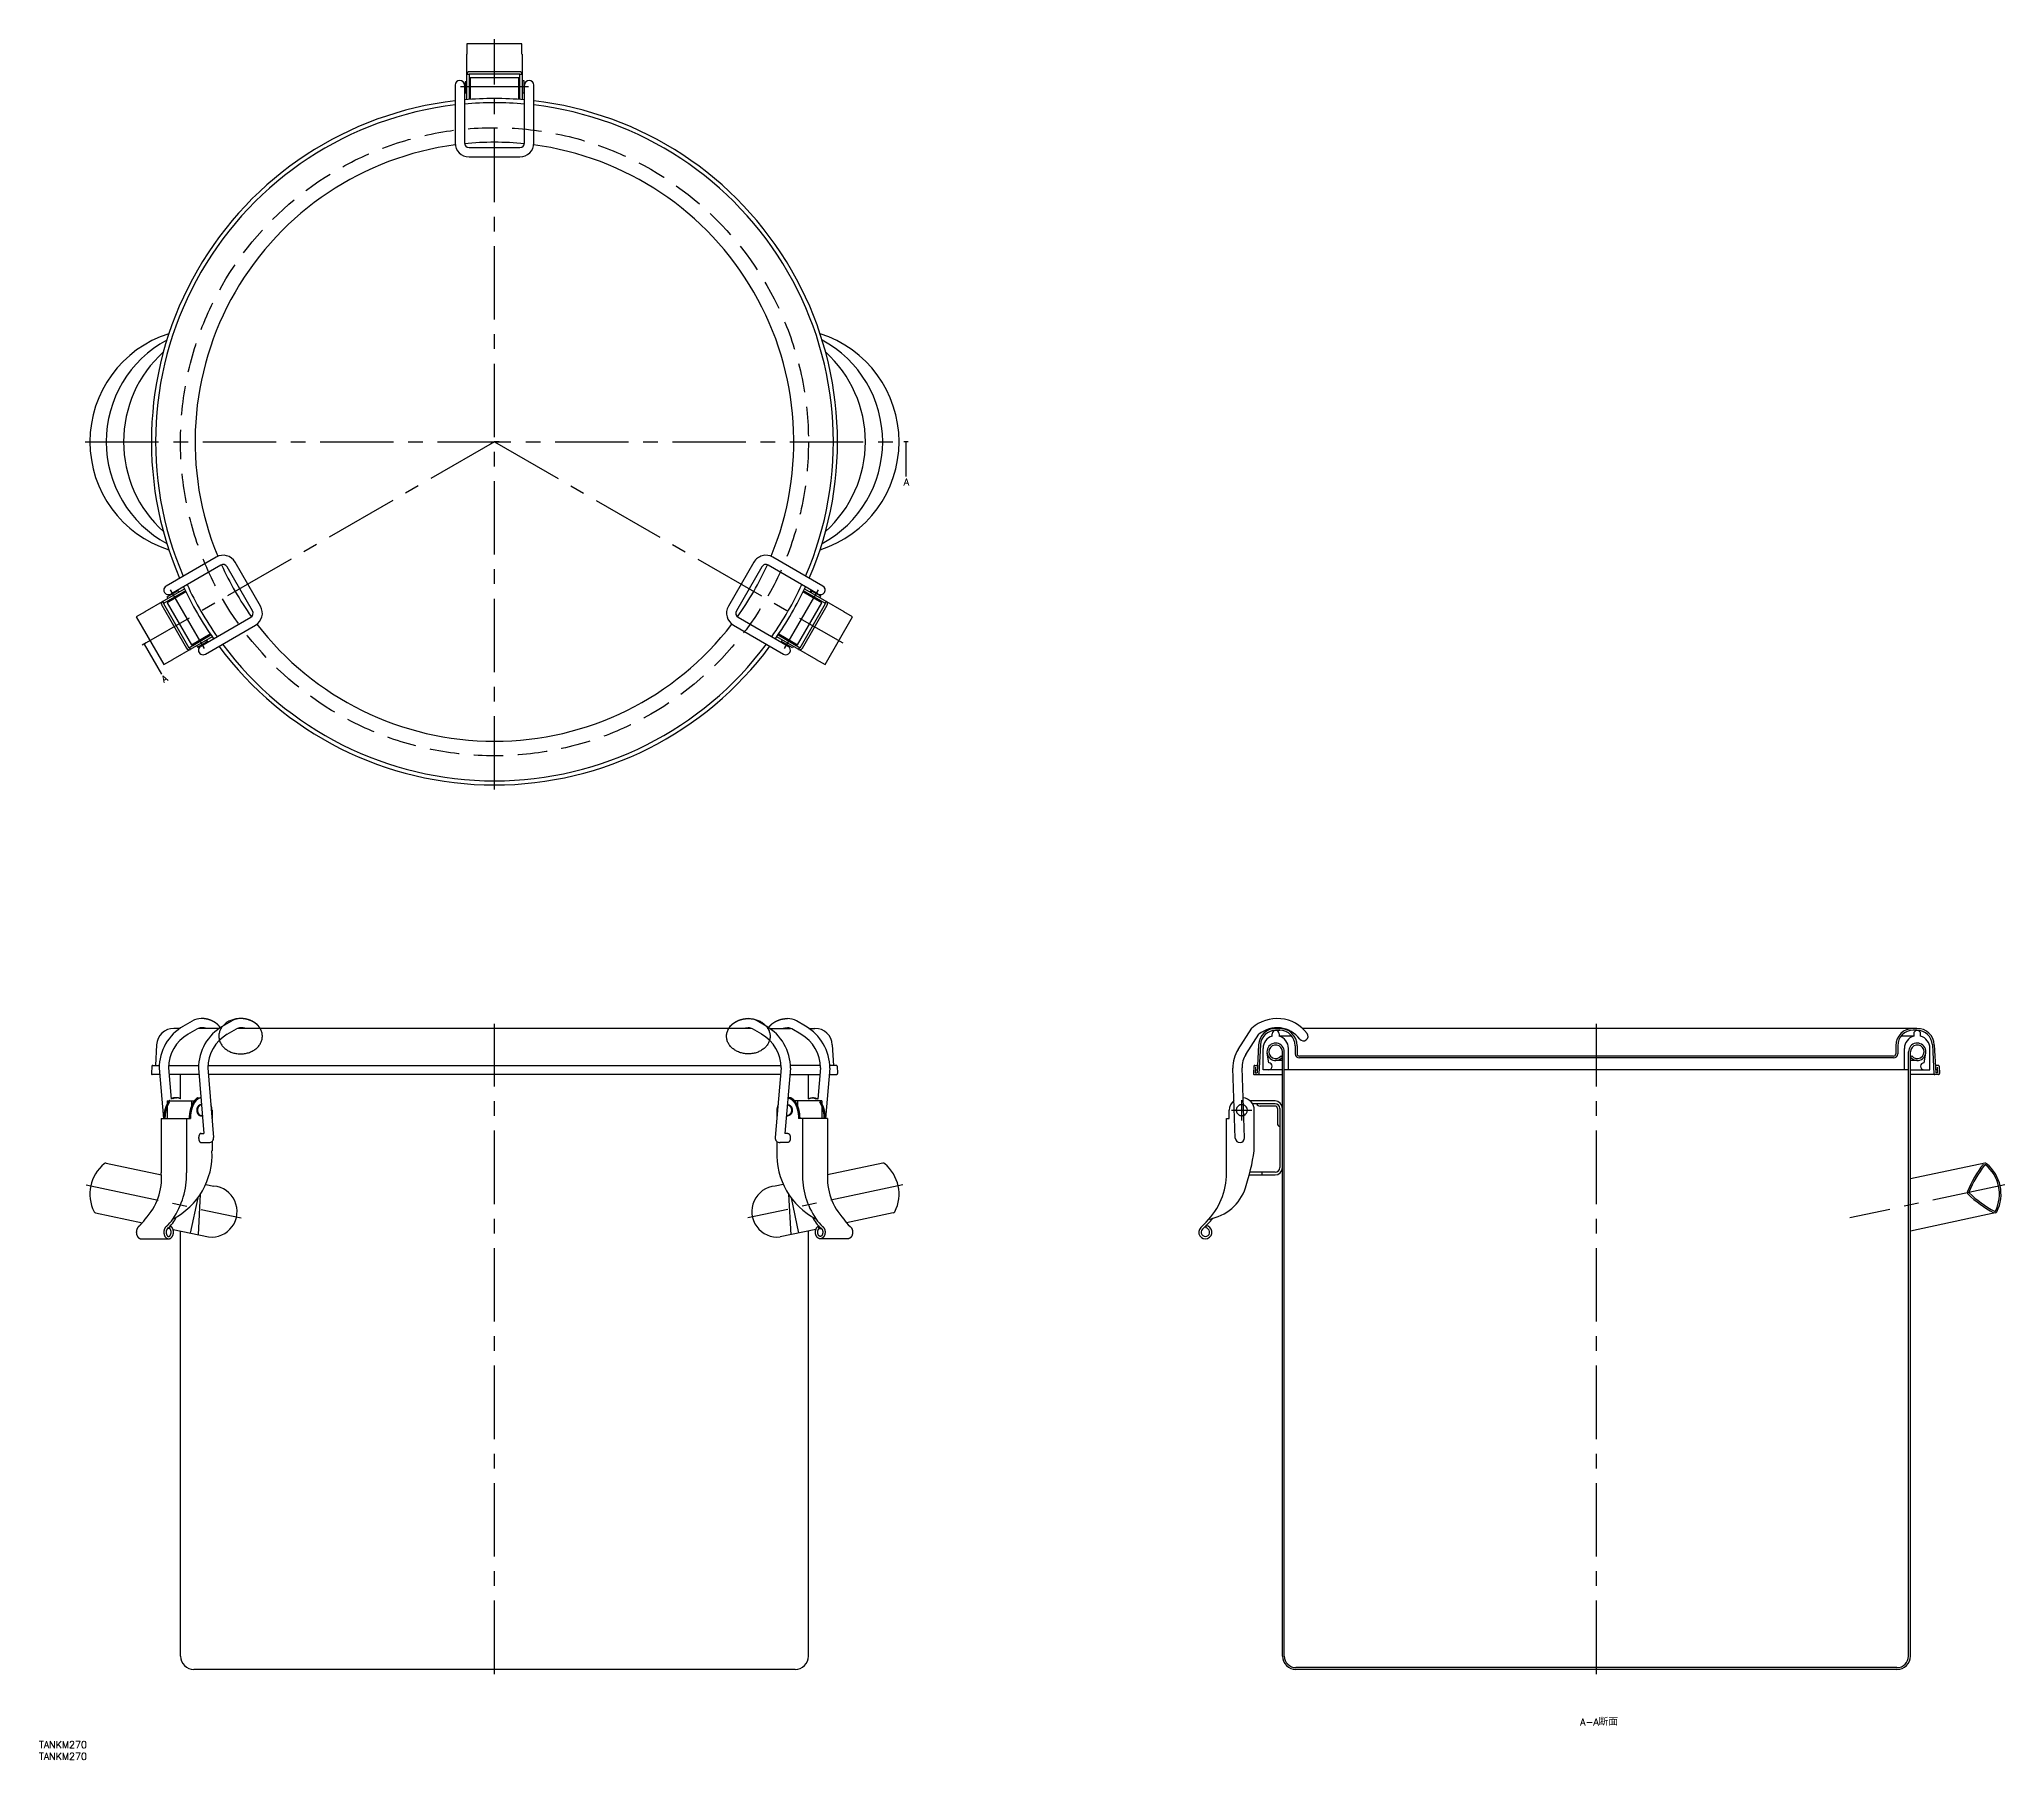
# Model space of a CAD drawing. Extents: x -197 to 653, y -570 to 174.
import ezdxf

# ---------------------------------------------------------------- set-up
doc = ezdxf.new("R2010")
doc.units = 0
doc.linetypes.add('CENTER', pattern=[50.8, 31.75, -6.35, 6.35, -6.35])
doc.linetypes.add('DASHED', pattern=[19.05, 12.7, -6.35])
doc.layers.get('0').update_dxf_attribs({"linetype": 'CONTINUOUS'})
doc.layers.add('CENTER', color=1, linetype='CONTINUOUS')
doc.styles.get("Standard").update_dxf_attribs({"font": 'txt.shx', "height": 3, "bigfont": 'bigfont.shx'})

msp = doc.modelspace()

# ---------------------------------------------------------------- texts
at = {"color": 137, "linetype": 'CONTINUOUS'}
for s, p in [('A', (177.01, -18.85)), ('A-A断面', (469.65, -555))]:
    msp.add_text(s, height=3, dxfattribs=at).set_placement(p)
msp.add_text('A', height=3, rotation=30, dxfattribs=at).set_placement((-142.99, -104.32))
at = {"color": 7, "linetype": 'CONTINUOUS'}
for p in [(-197, -564.82), (-197, -569.82)]:
    msp.add_text('TANKM270', height=3, dxfattribs=at).set_placement(p)

# ---------------------------------------------------------------- linework, layer by layer
at = {"color": 7, "linetype": 'CONTINUOUS'}
for p, q in [((11.9, 172), (-11.9, 172)), ((-11.9, 172), (-11.9, 167.56)), ((11.9, 167.56), (11.9, 172)), ((-12, 147.9), (-12, 167.56)), ((-11.9, 167.56), (-12, 167.56)), ((12, 167.56), (11.9, 167.56)), ((12, 167.56), (12, 147.9)), ((-17, 154.2), (-17, 129.2)), ((-12.7, 154.68), (-13.06, 154.68)), ((-13, 154.2), (-13, 129.2)), ((-12, 155.65), (-12.7, 155.65)), ((-12.7, 155.65), (-12.7, 151.15)), ((-11, 158.8), (-12, 158.8)), ((11, 159), (-11, 159)), ((-11, 159), (-11, 147.98)), ((-10.5, 155.4), (-11, 155.4)), ((10.75, 160), (-10.75, 160)), ((10.5, 157.4), (-10.5, 157.4)), ((-10.5, 157.4), (-10.5, 148.02)), ((10.5, 148.02), (10.5, 157.4)), ((11, 155.4), (10.5, 155.4)), ((11, 147.98), (11, 159)), ((12, 158.8), (11, 158.8)), ((12, 156.15), (12.7, 156.15)), ((12.7, 156.15), (12.7, 150.65)), ((12.7, 154.68), (13.06, 154.68)), ((13, 129.2), (13, 154.2)), ((17, 129.2), (17, 154.2)), ((-12, 150.68), (-13, 150.68)), ((-12.7, 151.15), (-12, 151.15)), ((-10.5, 151.4), (-11, 151.4)), ((11, 151.4), (10.5, 151.4)), ((12.7, 150.65), (12, 150.65)), ((12.7, 150.68), (13, 150.68)), ((-11, 127.2), (11, 127.2)), ((-11, 123.2), (11, 123.2)), ((-120.39, -49.88), (-142.04, -62.38)), ((142.04, -62.38), (120.39, -49.88)), ((-118.39, -53.34), (-140.04, -65.84)), ((-104.66, -73.13), (-115.66, -54.07)), ((-101.19, -71.13), (-112.19, -52.07)), ((112.19, -52.07), (101.19, -71.13)), ((115.66, -54.07), (104.66, -73.13)), ((140.04, -65.84), (118.39, -53.34)), ((-151.11, -73.39), (-134.09, -63.56)), ((-133.65, -64.46), (-143.2, -69.97)), ((-141.58, -67.08), (-136.82, -64.33)), ((-141.23, -67.68), (-141.58, -67.08)), ((-133.44, -64.91), (-141.56, -69.61)), ((-140.31, -66.34), (-140.49, -66.03)), ((-136.84, -64.34), (-136.99, -64.08)), ((-136.82, -64.33), (-136.47, -64.93)), ((-136.62, -66.17), (-136.37, -66.61)), ((141.56, -69.61), (133.44, -64.91)), ((143.2, -69.97), (133.65, -64.46)), ((134.09, -63.56), (151.11, -73.39)), ((136.37, -66.61), (136.62, -66.17)), ((136.49, -64.95), (136.99, -64.08)), ((137.25, -64.58), (136.9, -65.18)), ((141.15, -66.83), (137.25, -64.58)), ((140.31, -66.34), (140.49, -66.03)), ((140.8, -67.43), (141.15, -66.83)), ((-151.06, -73.47), (-154.91, -75.69)), ((-154.91, -75.69), (-143.01, -96.31)), ((-151.11, -73.39), (-151.06, -73.47)), ((-143.94, -70.69), (-133.19, -89.31)), ((-143.52, -69.01), (-143.02, -69.87)), ((-143.2, -69.97), (-132.2, -89.03)), ((-141.56, -69.61), (-131.06, -87.79)), ((-140.08, -68.17), (-139.83, -68.61)), ((-127.04, -88.36), (-105.39, -75.86)), ((105.39, -75.86), (127.04, -88.36)), ((131.06, -87.79), (141.56, -69.61)), ((132.2, -89.03), (143.2, -69.97)), ((133.19, -89.31), (143.94, -70.69)), ((139.83, -68.61), (140.08, -68.17)), ((143.01, -96.31), (154.91, -75.69)), ((143.02, -69.87), (143.52, -69.01)), ((151.06, -73.47), (151.11, -73.39)), ((154.91, -75.69), (151.06, -73.47)), ((-122.09, -84.34), (-139.11, -94.17)), ((-132.2, -89.03), (-122.65, -83.52)), ((-131.06, -87.79), (-122.94, -83.1)), ((-125.87, -84.79), (-125.62, -85.23)), ((-125.04, -91.82), (-103.39, -79.32)), ((103.39, -79.32), (125.04, -91.82)), ((139.11, -94.17), (122.09, -84.34)), ((122.65, -83.52), (132.2, -89.03)), ((122.94, -83.1), (131.06, -87.79)), ((125.62, -85.23), (125.87, -84.79)), ((-132.02, -88.93), (-131.52, -89.79)), ((-129.33, -86.79), (-129.08, -87.23)), ((-128.8, -88.22), (-128.45, -88.82)), ((-128.45, -88.82), (-124.55, -86.57)), ((-127.61, -88.34), (-127.43, -88.65)), ((-124.55, -86.57), (-124.9, -85.97)), ((-124.49, -85.73), (-123.99, -86.6)), ((124.14, -86.34), (123.99, -86.6)), ((124.12, -86.32), (124.47, -85.72)), ((128.88, -89.07), (124.12, -86.32)), ((127.61, -88.34), (127.43, -88.65)), ((129.23, -88.47), (128.88, -89.07)), ((129.08, -87.23), (129.33, -86.79)), ((131.52, -89.79), (132.02, -88.93)), ((-143.01, -96.31), (-139.16, -94.09)), ((-139.16, -94.09), (-139.11, -94.17)), ((139.11, -94.17), (139.16, -94.09)), ((139.16, -94.09), (143.01, -96.31)), ((-136.03, -253.62), (-138.64, -253.62)), ((-134.59, -252.7), (-130.65, -250.41)), ((-132.58, -256.16), (-128.64, -253.87)), ((-119.03, -253.62), (-128.12, -253.62)), ((-117.59, -252.7), (-113.65, -250.41)), ((-115.58, -256.16), (-111.64, -253.87)), ((111.12, -253.62), (-111.12, -253.62)), ((-107.04, -249.86), (-107.04, -249.86)), ((107.04, -249.86), (107.04, -249.86)), ((115.58, -256.16), (111.64, -253.87)), ((117.59, -252.7), (113.65, -250.41)), ((119.03, -253.62), (128.12, -253.62)), ((132.58, -256.16), (128.64, -253.87)), ((134.59, -252.7), (130.65, -250.41)), ((136.03, -253.62), (138.64, -253.62)), ((321.65, -262.77), (327.65, -253.52)), ((338.01, -253.62), (339.65, -253.62)), ((338.01, -254.42), (339.65, -254.42)), ((615.29, -253.62), (349.52, -253.62)), ((615.29, -254.42), (613.65, -254.42)), ((-146.13, -260.73), (-146.6, -269.62)), ((146.13, -260.73), (146.6, -269.62)), ((325, -264.94), (330.69, -256.18)), ((330.52, -260.73), (329.89, -272.82)), ((331.32, -260.77), (330.66, -273.24)), ((332.43, -271.5), (332.43, -262.29)), ((336.43, -257), (336.43, -256)), ((339.43, -256), (339.43, -257)), ((344.93, -257), (339.43, -257)), ((343.43, -271.5), (343.43, -262.29)), ((346.35, -261.12), (346.35, -264.62)), ((347.15, -261.12), (347.15, -264.62)), ((606.15, -261.12), (606.15, -264.62)), ((606.95, -261.12), (606.95, -264.62)), ((613.88, -257), (608.37, -257)), ((609.88, -271.5), (609.88, -262.29)), ((613.88, -256), (613.88, -257)), ((616.88, -257), (616.88, -256)), ((620.88, -271.5), (620.88, -262.29)), ((621.98, -260.77), (622.64, -273.24)), ((622.78, -260.73), (623.42, -272.82)), ((-148.22, -270), (-148.39, -273.2)), ((-147.82, -269.62), (-145, -269.62)), ((-145.04, -270.88), (-143.18, -292.61)), ((-141.04, -270.72), (-139.88, -284.26)), ((-141, -269.62), (-128, -269.62)), ((-128.04, -270.88), (-125.64, -299.01)), ((-124.04, -270.72), (-121.46, -300.84)), ((-124, -269.62), (124, -269.62)), ((124.04, -270.72), (121.46, -300.84)), ((128.04, -270.88), (125.64, -299.01)), ((141, -269.62), (128, -269.62)), ((141.04, -270.72), (139.88, -284.26)), ((145.04, -270.88), (143.18, -292.61)), ((147.82, -269.62), (145, -269.62)), ((148.22, -270), (148.39, -273.2)), ((320.45, -301.08), (319.4, -270.88)), ((324.45, -300.94), (323.39, -270.74)), ((328.43, -270), (328.26, -273.2)), ((328.83, -269.62), (330.05, -269.62)), ((329.21, -270.42), (329.08, -272.82)), ((329.15, -271.62), (329.95, -271.62)), ((340.85, -271.5), (332.43, -271.5)), ((334.93, -268.5), (334.21, -264.4)), ((340.85, -267.5), (337.9, -267.5)), ((340.85, -266.07), (340.22, -265.57)), ((340.85, -525), (340.85, -263.75)), ((341.65, -525), (341.65, -263.75)), ((611.65, -271.5), (341.65, -271.5)), ((605.15, -265.62), (348.15, -265.62)), ((605.15, -266.42), (348.15, -266.42)), ((611.65, -525), (611.65, -263.75)), ((612.45, -525), (612.45, -263.75)), ((612.45, -266.07), (613.08, -265.57)), ((615.4, -267.5), (612.45, -267.5)), ((612.45, -271.5), (620.88, -271.5)), ((618.38, -268.5), (619.09, -264.4)), ((624.47, -269.62), (623.25, -269.62)), ((624.15, -271.62), (623.35, -271.62)), ((624.09, -270.42), (624.22, -272.82)), ((624.87, -270), (625.04, -273.2)), ((-144.81, -273.62), (-147.99, -273.62)), ((-127.81, -273.62), (-140.79, -273.62)), ((-135.8, -284.14), (-135.8, -273.62)), ((123.79, -273.62), (-123.79, -273.62)), ((127.81, -273.62), (140.79, -273.62)), ((135.8, -284.14), (135.8, -273.62)), ((144.81, -273.62), (147.99, -273.62)), ((328.66, -273.62), (340.85, -273.62)), ((329.08, -272.82), (329.89, -272.82)), ((624.64, -273.62), (612.45, -273.62)), ((624.22, -272.82), (623.42, -272.82)), ((-141.56, -285.01), (-141.56, -292.61)), ((-141.56, -285.01), (-131.06, -285.01)), ((-138, -283.61), (-137.5, -283.61)), ((-131.06, -285.01), (-131.06, -287.21)), ((-131.06, -285.01), (-129.84, -285.01)), ((-128.29, -283.61), (-126.95, -283.61)), ((-126.7, -286.61), (-126.85, -286.61)), ((-122.17, -289.01), (-122.17, -292.56)), ((122.17, -289.01), (122.17, -292.56)), ((126.7, -286.61), (126.85, -286.61)), ((128.29, -283.61), (126.95, -283.61)), ((131.06, -285.01), (129.84, -285.01)), ((131.06, -285.01), (131.06, -287.21)), ((141.56, -285.01), (131.06, -285.01)), ((138, -283.61), (137.5, -283.61)), ((141.56, -285.01), (141.56, -292.61)), ((317.85, -292.61), (317.85, -289.01)), ((337.65, -285.01), (326.83, -285.01)), ((337.65, -286.21), (327.86, -286.21)), ((328.65, -306.61), (328.65, -289.01)), ((337.65, -287.21), (331.15, -287.21)), ((338.65, -288.21), (338.65, -294.71)), ((339.65, -288.21), (339.65, -313.81)), ((-144.11, -292.61), (-131.52, -292.61)), ((-144.11, -292.61), (-144.11, -316.15)), ((-133.19, -292.61), (-133.19, -316.15)), ((-126.5, -291.41), (-126.85, -291.41)), ((126.5, -291.41), (126.85, -291.41)), ((144.11, -292.61), (131.52, -292.61)), ((133.19, -292.61), (133.19, -316.15)), ((144.11, -292.61), (144.11, -316.15)), ((316.65, -316.15), (316.65, -292.61)), ((316.65, -292.61), (317.85, -292.61)), ((-126.85, -303.01), (-123.39, -303.01)), ((-126.83, -299.01), (-125.64, -299.01)), ((-122.17, -302.54), (-122.17, -306.61)), ((122.17, -302.54), (122.17, -306.61)), ((126.85, -303.01), (123.39, -303.01)), ((126.83, -299.01), (125.64, -299.01)), ((-167.94, -311.92), (-144.05, -317)), ((167.94, -311.92), (144.05, -317)), ((644.59, -311.92), (612.45, -318.75)), ((-124.91, -321.07), (-121.42, -321.81)), ((124.91, -321.07), (121.42, -321.81)), ((326.5, -317.01), (337.65, -317.01)), ((337.65, -315.81), (326.8, -315.81)), ((331.85, -315.81), (331.85, -317.01)), ((-128.34, -326.91), (-131.58, -342.14)), ((-127.25, -325.35), (-128.17, -342.87)), ((127.25, -325.35), (128.17, -342.87)), ((128.34, -326.91), (131.58, -342.14)), ((-172.51, -333.44), (-152.3, -337.74)), ((-151.11, -336.06), (-151.06, -336.06)), ((-140.48, -340.1), (-140.21, -339.08)), ((-140.21, -339.08), (-140.27, -339.08)), ((-139.16, -336.06), (-139.11, -336.06)), ((139.16, -336.06), (139.11, -336.06)), ((140.48, -340.1), (140.21, -339.08)), ((140.21, -339.08), (140.27, -339.08)), ((151.11, -336.06), (151.06, -336.06)), ((172.51, -333.44), (152.3, -337.74)), ((307.86, -337.36), (305.49, -339.74)), ((308.57, -338.07), (306.19, -340.45)), ((307.73, -338.92), (307.65, -339.91)), ((649.16, -333.44), (612.45, -341.25)), ((-152.81, -344.61), (-140.91, -344.61)), ((-140.48, -340.1), (-141.37, -340.1)), ((-139.04, -340.56), (-123.65, -343.83)), ((-135.8, -525), (-135.8, -341.25)), ((139.04, -340.56), (123.65, -343.83)), ((135.8, -525), (135.8, -341.25)), ((140.48, -340.1), (141.37, -340.1)), ((152.81, -344.61), (140.91, -344.61)), ((130, -530.8), (-130, -530.8)), ((606.65, -530), (346.65, -530)), ((606.65, -530.8), (346.65, -530.8))]:
    msp.add_line(p, q, dxfattribs=at)
at = {"color": 7}
for points in [[(178, 0, 0), (178, -15.01, 0)], [(-151.55, -87.5, 0), (-144.05, -100.5, 0)], [(-124.89, -253.62, 0), (-124.9, -253.62, 0), (-124.91, -253.62, 0), (-124.92, -253.61, 0), (-124.93, -253.61, 0), (-124.94, -253.61, 0), (-124.95, -253.61, 0), (-124.96, -253.6, 0), (-124.97, -253.6, 0), (-124.98, -253.6, 0), (-124.99, -253.6, 0), (-125, -253.59, 0), (-125.01, -253.59, 0), (-125.02, -253.59, 0), (-125.03, -253.59, 0), (-125.04, -253.58, 0), (-125.05, -253.58, 0), (-125.06, -253.58, 0), (-125.06, -253.58, 0), (-125.07, -253.57, 0), (-125.08, -253.57, 0), (-125.09, -253.57, 0), (-125.1, -253.57, 0), (-125.11, -253.57, 0), (-125.12, -253.56, 0), (-125.13, -253.56, 0), (-125.14, -253.56, 0), (-125.15, -253.56, 0), (-125.16, -253.56, 0), (-125.17, -253.55, 0), (-125.18, -253.55, 0), (-125.19, -253.55, 0), (-125.2, -253.55, 0), (-125.21, -253.54, 0), (-125.22, -253.54, 0), (-125.23, -253.54, 0), (-125.24, -253.54, 0), (-125.25, -253.53, 0), (-125.26, -253.53, 0), (-125.27, -253.53, 0), (-125.28, -253.53, 0), (-125.29, -253.53, 0), (-125.3, -253.53, 0), (-125.31, -253.52, 0), (-125.32, -253.52, 0), (-125.33, -253.52, 0), (-125.34, -253.52, 0), (-125.35, -253.51, 0), (-125.36, -253.51, 0), (-125.37, -253.51, 0), (-125.38, -253.51, 0), (-125.39, -253.51, 0), (-125.4, -253.51, 0), (-125.41, -253.5, 0), (-125.42, -253.5, 0), (-125.42, -253.5, 0), (-125.44, -253.5, 0), (-125.44, -253.5, 0), (-125.45, -253.5, 0), (-125.47, -253.49, 0), (-125.47, -253.49, 0), (-125.48, -253.49, 0), (-125.49, -253.49, 0), (-125.5, -253.49, 0), (-125.51, -253.48, 0), (-125.52, -253.48, 0), (-125.53, -253.48, 0), (-125.54, -253.48, 0), (-125.55, -253.48, 0), (-125.56, -253.48, 0), (-125.57, -253.47, 0), (-125.58, -253.47, 0), (-125.59, -253.47, 0), (-125.6, -253.47, 0), (-125.61, -253.47, 0), (-125.62, -253.47, 0), (-125.63, -253.46, 0), (-125.64, -253.46, 0), (-125.65, -253.46, 0), (-125.66, -253.46, 0), (-125.67, -253.46, 0), (-125.68, -253.46, 0), (-125.69, -253.46, 0), (-125.7, -253.45, 0), (-125.71, -253.45, 0), (-125.72, -253.45, 0), (-125.73, -253.45, 0), (-125.74, -253.45, 0), (-125.75, -253.45, 0), (-125.76, -253.44, 0), (-125.77, -253.44, 0), (-125.78, -253.44, 0), (-125.79, -253.44, 0), (-125.8, -253.44, 0), (-125.81, -253.44, 0), (-125.82, -253.44, 0), (-125.83, -253.44, 0), (-125.84, -253.43, 0), (-125.85, -253.43, 0), (-125.86, -253.43, 0), (-125.87, -253.43, 0), (-125.88, -253.43, 0), (-125.89, -253.43, 0), (-125.91, -253.43, 0), (-125.92, -253.43, 0), (-125.92, -253.42, 0), (-125.94, -253.42, 0), (-125.94, -253.42, 0), (-125.95, -253.42, 0), (-125.97, -253.42, 0), (-125.97, -253.42, 0), (-125.98, -253.42, 0), (-126, -253.42, 0), (-126.01, -253.41, 0), (-126.02, -253.41, 0), (-126.03, -253.41, 0), (-126.04, -253.41, 0), (-126.05, -253.41, 0), (-126.06, -253.41, 0), (-126.07, -253.41, 0), (-126.08, -253.41, 0), (-126.09, -253.41, 0), (-126.1, -253.41, 0), (-126.11, -253.41, 0), (-126.12, -253.4, 0), (-126.13, -253.4, 0), (-126.14, -253.4, 0), (-126.15, -253.4, 0), (-126.16, -253.4, 0), (-126.17, -253.4, 0), (-126.18, -253.4, 0), (-126.19, -253.4, 0), (-126.2, -253.4, 0), (-126.21, -253.4, 0), (-126.22, -253.4, 0), (-126.23, -253.4, 0), (-126.24, -253.39, 0), (-126.25, -253.39, 0), (-126.26, -253.39, 0), (-126.27, -253.39, 0), (-126.28, -253.39, 0), (-126.29, -253.39, 0), (-126.3, -253.39, 0), (-126.31, -253.39, 0), (-126.32, -253.39, 0), (-126.33, -253.39, 0), (-126.34, -253.39, 0), (-126.35, -253.39, 0), (-126.36, -253.39, 0), (-126.37, -253.38, 0), (-126.38, -253.38, 0), (-126.39, -253.38, 0), (-126.4, -253.38, 0), (-126.41, -253.38, 0), (-126.42, -253.38, 0), (-126.43, -253.38, 0), (-126.44, -253.38, 0), (-126.45, -253.38, 0), (-126.46, -253.38, 0), (-126.47, -253.38, 0), (-126.48, -253.38, 0), (-126.5, -253.38, 0), (-126.5, -253.38, 0), (-126.52, -253.38, 0), (-126.53, -253.38, 0), (-126.54, -253.38, 0), (-126.55, -253.38, 0), (-126.56, -253.38, 0), (-126.57, -253.38, 0), (-126.58, -253.38, 0), (-126.59, -253.38, 0), (-126.6, -253.38, 0), (-126.61, -253.38, 0), (-126.62, -253.38, 0), (-126.63, -253.38, 0), (-126.64, -253.38, 0), (-126.65, -253.38, 0), (-126.66, -253.37, 0), (-126.67, -253.37, 0), (-126.68, -253.37, 0), (-126.69, -253.37, 0), (-126.7, -253.37, 0), (-126.71, -253.37, 0), (-126.72, -253.37, 0), (-126.73, -253.37, 0), (-126.74, -253.37, 0), (-126.75, -253.37, 0), (-126.76, -253.37, 0), (-126.77, -253.37, 0), (-126.78, -253.37, 0), (-126.79, -253.37, 0), (-126.8, -253.37, 0)], [(-107.89, -253.62, 0), (-107.9, -253.62, 0), (-107.91, -253.62, 0), (-107.92, -253.61, 0), (-107.93, -253.61, 0), (-107.94, -253.61, 0), (-107.95, -253.61, 0), (-107.96, -253.6, 0), (-107.97, -253.6, 0), (-107.98, -253.6, 0), (-107.99, -253.6, 0), (-108, -253.59, 0), (-108.01, -253.59, 0), (-108.02, -253.59, 0), (-108.03, -253.59, 0), (-108.04, -253.58, 0), (-108.05, -253.58, 0), (-108.06, -253.58, 0), (-108.06, -253.58, 0), (-108.07, -253.57, 0), (-108.08, -253.57, 0), (-108.09, -253.57, 0), (-108.1, -253.57, 0), (-108.11, -253.57, 0), (-108.12, -253.56, 0), (-108.13, -253.56, 0), (-108.14, -253.56, 0), (-108.15, -253.56, 0), (-108.16, -253.56, 0), (-108.17, -253.55, 0), (-108.18, -253.55, 0), (-108.19, -253.55, 0), (-108.2, -253.55, 0), (-108.21, -253.54, 0), (-108.22, -253.54, 0), (-108.23, -253.54, 0), (-108.24, -253.54, 0), (-108.25, -253.53, 0), (-108.26, -253.53, 0), (-108.27, -253.53, 0), (-108.28, -253.53, 0), (-108.29, -253.53, 0), (-108.3, -253.53, 0), (-108.31, -253.52, 0), (-108.32, -253.52, 0), (-108.33, -253.52, 0), (-108.34, -253.52, 0), (-108.35, -253.51, 0), (-108.36, -253.51, 0), (-108.37, -253.51, 0), (-108.38, -253.51, 0), (-108.39, -253.51, 0), (-108.4, -253.51, 0), (-108.41, -253.5, 0), (-108.42, -253.5, 0), (-108.42, -253.5, 0), (-108.44, -253.5, 0), (-108.44, -253.5, 0), (-108.45, -253.5, 0), (-108.47, -253.49, 0), (-108.47, -253.49, 0), (-108.48, -253.49, 0), (-108.49, -253.49, 0), (-108.5, -253.49, 0), (-108.51, -253.48, 0), (-108.52, -253.48, 0), (-108.53, -253.48, 0), (-108.54, -253.48, 0), (-108.55, -253.48, 0), (-108.56, -253.48, 0), (-108.57, -253.47, 0), (-108.58, -253.47, 0), (-108.59, -253.47, 0), (-108.6, -253.47, 0), (-108.61, -253.47, 0), (-108.62, -253.47, 0), (-108.63, -253.46, 0), (-108.64, -253.46, 0), (-108.65, -253.46, 0), (-108.66, -253.46, 0), (-108.67, -253.46, 0), (-108.68, -253.46, 0), (-108.69, -253.46, 0), (-108.7, -253.45, 0), (-108.71, -253.45, 0), (-108.72, -253.45, 0), (-108.73, -253.45, 0), (-108.74, -253.45, 0), (-108.75, -253.45, 0), (-108.76, -253.44, 0), (-108.77, -253.44, 0), (-108.78, -253.44, 0), (-108.79, -253.44, 0), (-108.8, -253.44, 0), (-108.81, -253.44, 0), (-108.82, -253.44, 0), (-108.83, -253.44, 0), (-108.84, -253.43, 0), (-108.85, -253.43, 0), (-108.86, -253.43, 0), (-108.87, -253.43, 0), (-108.88, -253.43, 0), (-108.89, -253.43, 0), (-108.91, -253.43, 0), (-108.92, -253.43, 0), (-108.92, -253.42, 0), (-108.94, -253.42, 0), (-108.94, -253.42, 0), (-108.95, -253.42, 0), (-108.97, -253.42, 0), (-108.97, -253.42, 0), (-108.98, -253.42, 0), (-109, -253.42, 0), (-109.01, -253.41, 0), (-109.02, -253.41, 0), (-109.03, -253.41, 0), (-109.04, -253.41, 0), (-109.05, -253.41, 0), (-109.06, -253.41, 0), (-109.07, -253.41, 0), (-109.08, -253.41, 0), (-109.09, -253.41, 0), (-109.1, -253.41, 0), (-109.11, -253.41, 0), (-109.12, -253.4, 0), (-109.13, -253.4, 0), (-109.14, -253.4, 0), (-109.15, -253.4, 0), (-109.16, -253.4, 0), (-109.17, -253.4, 0), (-109.18, -253.4, 0), (-109.19, -253.4, 0), (-109.2, -253.4, 0), (-109.21, -253.4, 0), (-109.22, -253.4, 0), (-109.23, -253.4, 0), (-109.24, -253.39, 0), (-109.25, -253.39, 0), (-109.26, -253.39, 0), (-109.27, -253.39, 0), (-109.28, -253.39, 0), (-109.29, -253.39, 0), (-109.3, -253.39, 0), (-109.31, -253.39, 0), (-109.32, -253.39, 0), (-109.33, -253.39, 0), (-109.34, -253.39, 0), (-109.35, -253.39, 0), (-109.36, -253.39, 0), (-109.37, -253.38, 0), (-109.38, -253.38, 0), (-109.39, -253.38, 0), (-109.4, -253.38, 0), (-109.41, -253.38, 0), (-109.42, -253.38, 0), (-109.43, -253.38, 0), (-109.44, -253.38, 0), (-109.45, -253.38, 0), (-109.46, -253.38, 0), (-109.47, -253.38, 0), (-109.48, -253.38, 0), (-109.5, -253.38, 0), (-109.5, -253.38, 0), (-109.52, -253.38, 0), (-109.53, -253.38, 0), (-109.54, -253.38, 0), (-109.55, -253.38, 0), (-109.56, -253.38, 0), (-109.57, -253.38, 0), (-109.58, -253.38, 0), (-109.59, -253.38, 0), (-109.6, -253.38, 0), (-109.61, -253.38, 0), (-109.62, -253.38, 0), (-109.63, -253.38, 0), (-109.64, -253.38, 0), (-109.65, -253.38, 0), (-109.66, -253.37, 0), (-109.67, -253.37, 0), (-109.68, -253.37, 0), (-109.69, -253.37, 0), (-109.7, -253.37, 0), (-109.71, -253.37, 0), (-109.72, -253.37, 0), (-109.73, -253.37, 0), (-109.74, -253.37, 0), (-109.75, -253.37, 0), (-109.76, -253.37, 0), (-109.77, -253.37, 0), (-109.78, -253.37, 0), (-109.79, -253.37, 0), (-109.8, -253.37, 0)], [(107.89, -253.62, 0), (107.9, -253.62, 0), (107.91, -253.62, 0), (107.92, -253.61, 0), (107.93, -253.61, 0), (107.94, -253.61, 0), (107.95, -253.61, 0), (107.96, -253.6, 0), (107.97, -253.6, 0), (107.98, -253.6, 0), (107.99, -253.6, 0), (108, -253.59, 0), (108.01, -253.59, 0), (108.02, -253.59, 0), (108.03, -253.59, 0), (108.04, -253.58, 0), (108.05, -253.58, 0), (108.06, -253.58, 0), (108.06, -253.58, 0), (108.07, -253.57, 0), (108.08, -253.57, 0), (108.09, -253.57, 0), (108.1, -253.57, 0), (108.11, -253.57, 0), (108.12, -253.56, 0), (108.13, -253.56, 0), (108.14, -253.56, 0), (108.15, -253.56, 0), (108.16, -253.56, 0), (108.17, -253.55, 0), (108.18, -253.55, 0), (108.19, -253.55, 0), (108.2, -253.55, 0), (108.21, -253.54, 0), (108.22, -253.54, 0), (108.23, -253.54, 0), (108.24, -253.54, 0), (108.25, -253.53, 0), (108.26, -253.53, 0), (108.27, -253.53, 0), (108.28, -253.53, 0), (108.29, -253.53, 0), (108.3, -253.53, 0), (108.31, -253.52, 0), (108.32, -253.52, 0), (108.33, -253.52, 0), (108.34, -253.52, 0), (108.35, -253.51, 0), (108.36, -253.51, 0), (108.37, -253.51, 0), (108.38, -253.51, 0), (108.39, -253.51, 0), (108.4, -253.51, 0), (108.41, -253.5, 0), (108.42, -253.5, 0), (108.42, -253.5, 0), (108.44, -253.5, 0), (108.44, -253.5, 0), (108.45, -253.5, 0), (108.47, -253.49, 0), (108.47, -253.49, 0), (108.48, -253.49, 0), (108.49, -253.49, 0), (108.5, -253.49, 0), (108.51, -253.48, 0), (108.52, -253.48, 0), (108.53, -253.48, 0), (108.54, -253.48, 0), (108.55, -253.48, 0), (108.56, -253.48, 0), (108.57, -253.47, 0), (108.58, -253.47, 0), (108.59, -253.47, 0), (108.6, -253.47, 0), (108.61, -253.47, 0), (108.62, -253.47, 0), (108.63, -253.46, 0), (108.64, -253.46, 0), (108.65, -253.46, 0), (108.66, -253.46, 0), (108.67, -253.46, 0), (108.68, -253.46, 0), (108.69, -253.46, 0), (108.7, -253.45, 0), (108.71, -253.45, 0), (108.72, -253.45, 0), (108.73, -253.45, 0), (108.74, -253.45, 0), (108.75, -253.45, 0), (108.76, -253.44, 0), (108.77, -253.44, 0), (108.78, -253.44, 0), (108.79, -253.44, 0), (108.8, -253.44, 0), (108.81, -253.44, 0), (108.82, -253.44, 0), (108.83, -253.44, 0), (108.84, -253.43, 0), (108.85, -253.43, 0), (108.86, -253.43, 0), (108.87, -253.43, 0), (108.88, -253.43, 0), (108.89, -253.43, 0), (108.91, -253.43, 0), (108.92, -253.43, 0), (108.92, -253.42, 0), (108.94, -253.42, 0), (108.94, -253.42, 0), (108.95, -253.42, 0), (108.97, -253.42, 0), (108.97, -253.42, 0), (108.98, -253.42, 0), (109, -253.42, 0), (109.01, -253.41, 0), (109.02, -253.41, 0), (109.03, -253.41, 0), (109.04, -253.41, 0), (109.05, -253.41, 0), (109.06, -253.41, 0), (109.07, -253.41, 0), (109.08, -253.41, 0), (109.09, -253.41, 0), (109.1, -253.41, 0), (109.11, -253.41, 0), (109.12, -253.4, 0), (109.13, -253.4, 0), (109.14, -253.4, 0), (109.15, -253.4, 0), (109.16, -253.4, 0), (109.17, -253.4, 0), (109.18, -253.4, 0), (109.19, -253.4, 0), (109.2, -253.4, 0), (109.21, -253.4, 0), (109.22, -253.4, 0), (109.23, -253.4, 0), (109.24, -253.39, 0), (109.25, -253.39, 0), (109.26, -253.39, 0), (109.27, -253.39, 0), (109.28, -253.39, 0), (109.29, -253.39, 0), (109.3, -253.39, 0), (109.31, -253.39, 0), (109.32, -253.39, 0), (109.33, -253.39, 0), (109.34, -253.39, 0), (109.35, -253.39, 0), (109.36, -253.39, 0), (109.37, -253.38, 0), (109.38, -253.38, 0), (109.39, -253.38, 0), (109.4, -253.38, 0), (109.41, -253.38, 0), (109.42, -253.38, 0), (109.43, -253.38, 0), (109.44, -253.38, 0), (109.45, -253.38, 0), (109.46, -253.38, 0), (109.47, -253.38, 0), (109.48, -253.38, 0), (109.5, -253.38, 0), (109.5, -253.38, 0), (109.52, -253.38, 0), (109.53, -253.38, 0), (109.54, -253.38, 0), (109.55, -253.38, 0), (109.56, -253.38, 0), (109.57, -253.38, 0), (109.58, -253.38, 0), (109.59, -253.38, 0), (109.6, -253.38, 0), (109.61, -253.38, 0), (109.62, -253.38, 0), (109.63, -253.38, 0), (109.64, -253.38, 0), (109.65, -253.38, 0), (109.66, -253.37, 0), (109.67, -253.37, 0), (109.68, -253.37, 0), (109.69, -253.37, 0), (109.7, -253.37, 0), (109.71, -253.37, 0), (109.72, -253.37, 0), (109.73, -253.37, 0), (109.74, -253.37, 0), (109.75, -253.37, 0), (109.76, -253.37, 0), (109.77, -253.37, 0), (109.78, -253.37, 0), (109.79, -253.37, 0), (109.8, -253.37, 0)], [(124.89, -253.62, 0), (124.9, -253.62, 0), (124.91, -253.62, 0), (124.92, -253.61, 0), (124.93, -253.61, 0), (124.94, -253.61, 0), (124.95, -253.61, 0), (124.96, -253.6, 0), (124.97, -253.6, 0), (124.98, -253.6, 0), (124.99, -253.6, 0), (125, -253.59, 0), (125.01, -253.59, 0), (125.02, -253.59, 0), (125.03, -253.59, 0), (125.04, -253.58, 0), (125.05, -253.58, 0), (125.06, -253.58, 0), (125.06, -253.58, 0), (125.07, -253.57, 0), (125.08, -253.57, 0), (125.09, -253.57, 0), (125.1, -253.57, 0), (125.11, -253.57, 0), (125.12, -253.56, 0), (125.13, -253.56, 0), (125.14, -253.56, 0), (125.15, -253.56, 0), (125.16, -253.56, 0), (125.17, -253.55, 0), (125.18, -253.55, 0), (125.19, -253.55, 0), (125.2, -253.55, 0), (125.21, -253.54, 0), (125.22, -253.54, 0), (125.23, -253.54, 0), (125.24, -253.54, 0), (125.25, -253.53, 0), (125.26, -253.53, 0), (125.27, -253.53, 0), (125.28, -253.53, 0), (125.29, -253.53, 0), (125.3, -253.53, 0), (125.31, -253.52, 0), (125.32, -253.52, 0), (125.33, -253.52, 0), (125.34, -253.52, 0), (125.35, -253.51, 0), (125.36, -253.51, 0), (125.37, -253.51, 0), (125.38, -253.51, 0), (125.39, -253.51, 0), (125.4, -253.51, 0), (125.41, -253.5, 0), (125.42, -253.5, 0), (125.42, -253.5, 0), (125.44, -253.5, 0), (125.44, -253.5, 0), (125.45, -253.5, 0), (125.47, -253.49, 0), (125.47, -253.49, 0), (125.48, -253.49, 0), (125.49, -253.49, 0), (125.5, -253.49, 0), (125.51, -253.48, 0), (125.52, -253.48, 0), (125.53, -253.48, 0), (125.54, -253.48, 0), (125.55, -253.48, 0), (125.56, -253.48, 0), (125.57, -253.47, 0), (125.58, -253.47, 0), (125.59, -253.47, 0), (125.6, -253.47, 0), (125.61, -253.47, 0), (125.62, -253.47, 0), (125.63, -253.46, 0), (125.64, -253.46, 0), (125.65, -253.46, 0), (125.66, -253.46, 0), (125.67, -253.46, 0), (125.68, -253.46, 0), (125.69, -253.46, 0), (125.7, -253.45, 0), (125.71, -253.45, 0), (125.72, -253.45, 0), (125.73, -253.45, 0), (125.74, -253.45, 0), (125.75, -253.45, 0), (125.76, -253.44, 0), (125.77, -253.44, 0), (125.78, -253.44, 0), (125.79, -253.44, 0), (125.8, -253.44, 0), (125.81, -253.44, 0), (125.82, -253.44, 0), (125.83, -253.44, 0), (125.84, -253.43, 0), (125.85, -253.43, 0), (125.86, -253.43, 0), (125.87, -253.43, 0), (125.88, -253.43, 0), (125.89, -253.43, 0), (125.91, -253.43, 0), (125.92, -253.43, 0), (125.92, -253.42, 0), (125.94, -253.42, 0), (125.94, -253.42, 0), (125.95, -253.42, 0), (125.97, -253.42, 0), (125.97, -253.42, 0), (125.98, -253.42, 0), (126, -253.42, 0), (126.01, -253.41, 0), (126.02, -253.41, 0), (126.03, -253.41, 0), (126.04, -253.41, 0), (126.05, -253.41, 0), (126.06, -253.41, 0), (126.07, -253.41, 0), (126.08, -253.41, 0), (126.09, -253.41, 0), (126.1, -253.41, 0), (126.11, -253.41, 0), (126.12, -253.4, 0), (126.13, -253.4, 0), (126.14, -253.4, 0), (126.15, -253.4, 0), (126.16, -253.4, 0), (126.17, -253.4, 0), (126.18, -253.4, 0), (126.19, -253.4, 0), (126.2, -253.4, 0), (126.21, -253.4, 0), (126.22, -253.4, 0), (126.23, -253.4, 0), (126.24, -253.39, 0), (126.25, -253.39, 0), (126.26, -253.39, 0), (126.27, -253.39, 0), (126.28, -253.39, 0), (126.29, -253.39, 0), (126.3, -253.39, 0), (126.31, -253.39, 0), (126.32, -253.39, 0), (126.33, -253.39, 0), (126.34, -253.39, 0), (126.35, -253.39, 0), (126.36, -253.39, 0), (126.37, -253.38, 0), (126.38, -253.38, 0), (126.39, -253.38, 0), (126.4, -253.38, 0), (126.41, -253.38, 0), (126.42, -253.38, 0), (126.43, -253.38, 0), (126.44, -253.38, 0), (126.45, -253.38, 0), (126.46, -253.38, 0), (126.47, -253.38, 0), (126.48, -253.38, 0), (126.5, -253.38, 0), (126.5, -253.38, 0), (126.52, -253.38, 0), (126.53, -253.38, 0), (126.54, -253.38, 0), (126.55, -253.38, 0), (126.56, -253.38, 0), (126.57, -253.38, 0), (126.58, -253.38, 0), (126.59, -253.38, 0), (126.6, -253.38, 0), (126.61, -253.38, 0), (126.62, -253.38, 0), (126.63, -253.38, 0), (126.64, -253.38, 0), (126.65, -253.38, 0), (126.66, -253.37, 0), (126.67, -253.37, 0), (126.68, -253.37, 0), (126.69, -253.37, 0), (126.7, -253.37, 0), (126.71, -253.37, 0), (126.72, -253.37, 0), (126.73, -253.37, 0), (126.74, -253.37, 0), (126.75, -253.37, 0), (126.76, -253.37, 0), (126.77, -253.37, 0), (126.78, -253.37, 0), (126.79, -253.37, 0), (126.8, -253.37, 0)], [(-128.29, -283.61, 0), (-128.31, -283.62, 0), (-128.33, -283.63, 0), (-128.35, -283.64, 0), (-128.37, -283.66, 0), (-128.4, -283.67, 0), (-128.42, -283.68, 0), (-128.44, -283.7, 0), (-128.46, -283.71, 0), (-128.48, -283.72, 0), (-128.5, -283.74, 0), (-128.52, -283.75, 0), (-128.54, -283.77, 0), (-128.56, -283.78, 0), (-128.58, -283.79, 0), (-128.6, -283.81, 0), (-128.63, -283.82, 0), (-128.65, -283.84, 0), (-128.67, -283.85, 0), (-128.69, -283.87, 0), (-128.71, -283.88, 0), (-128.73, -283.9, 0), (-128.75, -283.91, 0), (-128.77, -283.93, 0), (-128.79, -283.94, 0), (-128.81, -283.96, 0), (-128.83, -283.98, 0), (-128.85, -283.99, 0), (-128.87, -284.01, 0), (-128.89, -284.02, 0), (-128.91, -284.04, 0), (-128.93, -284.06, 0), (-128.95, -284.07, 0), (-128.97, -284.09, 0), (-128.99, -284.11, 0), (-129.01, -284.12, 0), (-129.03, -284.14, 0), (-129.05, -284.16, 0), (-129.07, -284.18, 0), (-129.09, -284.19, 0), (-129.11, -284.21, 0), (-129.13, -284.23, 0), (-129.15, -284.25, 0), (-129.17, -284.26, 0), (-129.19, -284.28, 0), (-129.21, -284.3, 0), (-129.22, -284.32, 0), (-129.24, -284.34, 0), (-129.26, -284.36, 0), (-129.28, -284.38, 0), (-129.3, -284.39, 0), (-129.32, -284.41, 0), (-129.34, -284.43, 0), (-129.36, -284.45, 0), (-129.38, -284.47, 0), (-129.4, -284.49, 0), (-129.41, -284.51, 0), (-129.43, -284.53, 0), (-129.45, -284.55, 0), (-129.47, -284.57, 0), (-129.49, -284.59, 0), (-129.51, -284.61, 0), (-129.52, -284.63, 0), (-129.54, -284.65, 0), (-129.56, -284.67, 0), (-129.58, -284.69, 0), (-129.6, -284.71, 0), (-129.62, -284.73, 0), (-129.63, -284.75, 0), (-129.65, -284.78, 0), (-129.67, -284.8, 0), (-129.69, -284.82, 0), (-129.71, -284.84, 0), (-129.72, -284.86, 0), (-129.74, -284.88, 0), (-129.76, -284.9, 0), (-129.78, -284.93, 0), (-129.79, -284.95, 0), (-129.81, -284.97, 0), (-129.83, -284.99, 0), (-129.84, -285.02, 0), (-129.86, -285.04, 0), (-129.88, -285.06, 0), (-129.9, -285.08, 0), (-129.91, -285.11, 0), (-129.93, -285.13, 0), (-129.95, -285.15, 0), (-129.96, -285.18, 0), (-129.98, -285.2, 0), (-130, -285.22, 0), (-130.01, -285.25, 0), (-130.03, -285.27, 0), (-130.05, -285.29, 0), (-130.06, -285.32, 0), (-130.08, -285.34, 0), (-130.1, -285.37, 0), (-130.11, -285.39, 0), (-130.13, -285.41, 0), (-130.15, -285.44, 0), (-130.16, -285.46, 0), (-130.18, -285.49, 0), (-130.19, -285.51, 0), (-130.21, -285.54, 0), (-130.23, -285.56, 0), (-130.24, -285.59, 0), (-130.26, -285.61, 0), (-130.27, -285.64, 0), (-130.29, -285.66, 0), (-130.31, -285.69, 0), (-130.32, -285.71, 0), (-130.34, -285.74, 0), (-130.35, -285.76, 0), (-130.37, -285.79, 0), (-130.38, -285.81, 0), (-130.4, -285.84, 0), (-130.41, -285.87, 0), (-130.43, -285.89, 0), (-130.44, -285.92, 0), (-130.46, -285.95, 0), (-130.47, -285.97, 0), (-130.49, -286, 0), (-130.5, -286.03, 0), (-130.52, -286.05, 0), (-130.53, -286.08, 0), (-130.55, -286.11, 0), (-130.56, -286.13, 0), (-130.58, -286.16, 0), (-130.59, -286.19, 0), (-130.6, -286.21, 0), (-130.62, -286.24, 0), (-130.63, -286.27, 0), (-130.65, -286.3, 0), (-130.66, -286.32, 0), (-130.68, -286.35, 0), (-130.69, -286.38, 0), (-130.7, -286.41, 0), (-130.72, -286.44, 0), (-130.73, -286.46, 0), (-130.75, -286.49, 0), (-130.76, -286.52, 0), (-130.77, -286.55, 0), (-130.79, -286.58, 0), (-130.8, -286.61, 0), (-130.81, -286.63, 0), (-130.83, -286.66, 0), (-130.84, -286.69, 0), (-130.85, -286.72, 0), (-130.87, -286.75, 0), (-130.88, -286.78, 0), (-130.89, -286.81, 0), (-130.91, -286.84, 0), (-130.92, -286.87, 0), (-130.93, -286.9, 0), (-130.94, -286.93, 0), (-130.96, -286.95, 0), (-130.97, -286.99, 0), (-130.98, -287.01, 0), (-130.99, -287.05, 0), (-131.01, -287.07, 0), (-131.02, -287.1, 0), (-131.03, -287.13, 0), (-131.04, -287.17, 0), (-131.05, -287.19, 0), (-131.07, -287.23, 0), (-131.08, -287.25, 0), (-131.09, -287.29, 0), (-131.1, -287.32, 0), (-131.11, -287.35, 0), (-131.13, -287.38, 0), (-131.14, -287.41, 0), (-131.15, -287.44, 0), (-131.16, -287.47, 0), (-131.17, -287.5, 0), (-131.18, -287.53, 0), (-131.19, -287.56, 0), (-131.21, -287.59, 0), (-131.22, -287.63, 0), (-131.23, -287.66, 0), (-131.24, -287.69, 0), (-131.25, -287.72, 0), (-131.26, -287.75, 0), (-131.27, -287.78, 0), (-131.28, -287.81, 0), (-131.29, -287.85, 0), (-131.3, -287.88, 0), (-131.31, -287.91, 0), (-131.32, -287.94, 0), (-131.33, -287.97, 0), (-131.34, -288.01, 0), (-131.35, -288.04, 0), (-131.36, -288.07, 0), (-131.37, -288.1, 0), (-131.38, -288.14, 0), (-131.39, -288.17, 0), (-131.4, -288.2, 0), (-131.41, -288.23, 0), (-131.42, -288.27, 0), (-131.43, -288.3, 0), (-131.44, -288.33, 0), (-131.45, -288.36, 0), (-131.46, -288.4, 0), (-131.47, -288.43, 0), (-131.48, -288.46, 0), (-131.49, -288.5, 0), (-131.5, -288.53, 0), (-131.51, -288.56, 0), (-131.52, -288.6, 0), (-131.53, -288.63, 0), (-131.53, -288.66, 0), (-131.54, -288.7, 0), (-131.55, -288.73, 0), (-131.56, -288.76, 0), (-131.57, -288.8, 0), (-131.58, -288.83, 0), (-131.58, -288.86, 0), (-131.59, -288.9, 0), (-131.6, -288.93, 0), (-131.61, -288.96, 0), (-131.62, -289, 0), (-131.62, -289.03, 0), (-131.63, -289.07, 0), (-131.64, -289.1, 0), (-131.65, -289.13, 0), (-131.66, -289.17, 0), (-131.66, -289.2, 0), (-131.67, -289.24, 0), (-131.68, -289.27, 0), (-131.69, -289.31, 0), (-131.69, -289.34, 0), (-131.7, -289.38, 0), (-131.71, -289.41, 0), (-131.71, -289.44, 0), (-131.72, -289.48, 0), (-131.73, -289.51, 0), (-131.74, -289.55, 0), (-131.74, -289.58, 0), (-131.75, -289.62, 0), (-131.75, -289.65, 0), (-131.76, -289.69, 0), (-131.77, -289.72, 0), (-131.77, -289.76, 0), (-131.78, -289.79, 0), (-131.79, -289.83, 0), (-131.79, -289.86, 0), (-131.8, -289.9, 0), (-131.8, -289.93, 0), (-131.81, -289.97, 0), (-131.82, -290, 0), (-131.82, -290.04, 0), (-131.83, -290.07, 0), (-131.83, -290.11, 0), (-131.84, -290.14, 0), (-131.84, -290.18, 0), (-131.85, -290.22, 0), (-131.85, -290.25, 0), (-131.86, -290.29, 0), (-131.87, -290.32, 0), (-131.87, -290.36, 0), (-131.88, -290.39, 0), (-131.88, -290.43, 0), (-131.88, -290.46, 0), (-131.89, -290.5, 0), (-131.89, -290.54, 0), (-131.9, -290.57, 0), (-131.9, -290.61, 0), (-131.91, -290.64, 0), (-131.91, -290.68, 0), (-131.92, -290.71, 0), (-131.92, -290.75, 0), (-131.92, -290.79, 0), (-131.93, -290.82, 0), (-131.93, -290.86, 0), (-131.94, -290.89, 0), (-131.94, -290.93, 0), (-131.94, -290.97, 0), (-131.95, -291, 0), (-131.95, -291.04, 0), (-131.95, -291.08, 0), (-131.96, -291.11, 0), (-131.96, -291.15, 0), (-131.96, -291.18, 0), (-131.97, -291.22, 0), (-131.97, -291.26, 0), (-131.97, -291.29, 0), (-131.97, -291.33, 0), (-131.98, -291.37, 0), (-131.98, -291.4, 0), (-131.98, -291.44, 0), (-131.99, -291.48, 0), (-131.99, -291.51, 0), (-131.99, -291.55, 0), (-131.99, -291.58, 0), (-132, -291.62, 0), (-132, -291.66, 0), (-132, -291.69, 0), (-132, -291.73, 0), (-132, -291.77, 0), (-132, -291.8, 0), (-132.01, -291.84, 0), (-132.01, -291.88, 0), (-132.01, -291.91, 0), (-132.01, -291.95, 0), (-132.01, -291.99, 0), (-132.01, -292.02, 0), (-132.02, -292.06, 0), (-132.02, -292.1, 0), (-132.02, -292.13, 0), (-132.02, -292.17, 0), (-132.02, -292.2, 0), (-132.02, -292.24, 0), (-132.02, -292.28, 0), (-132.02, -292.31, 0), (-132.02, -292.35, 0), (-132.02, -292.39, 0), (-132.02, -292.42, 0), (-132.02, -292.46, 0), (-132.02, -292.5, 0), (-132.03, -292.53, 0), (-132.03, -292.57, 0), (-132.03, -292.61, 0)], [(128.29, -283.61, 0), (128.31, -283.62, 0), (128.33, -283.63, 0), (128.35, -283.64, 0), (128.37, -283.66, 0), (128.4, -283.67, 0), (128.42, -283.68, 0), (128.44, -283.7, 0), (128.46, -283.71, 0), (128.48, -283.72, 0), (128.5, -283.74, 0), (128.52, -283.75, 0), (128.54, -283.77, 0), (128.56, -283.78, 0), (128.58, -283.79, 0), (128.6, -283.81, 0), (128.63, -283.82, 0), (128.65, -283.84, 0), (128.67, -283.85, 0), (128.69, -283.87, 0), (128.71, -283.88, 0), (128.73, -283.9, 0), (128.75, -283.91, 0), (128.77, -283.93, 0), (128.79, -283.94, 0), (128.81, -283.96, 0), (128.83, -283.98, 0), (128.85, -283.99, 0), (128.87, -284.01, 0), (128.89, -284.02, 0), (128.91, -284.04, 0), (128.93, -284.06, 0), (128.95, -284.07, 0), (128.97, -284.09, 0), (128.99, -284.11, 0), (129.01, -284.12, 0), (129.03, -284.14, 0), (129.05, -284.16, 0), (129.07, -284.18, 0), (129.09, -284.19, 0), (129.11, -284.21, 0), (129.13, -284.23, 0), (129.15, -284.25, 0), (129.17, -284.26, 0), (129.19, -284.28, 0), (129.21, -284.3, 0), (129.22, -284.32, 0), (129.24, -284.34, 0), (129.26, -284.36, 0), (129.28, -284.38, 0), (129.3, -284.39, 0), (129.32, -284.41, 0), (129.34, -284.43, 0), (129.36, -284.45, 0), (129.38, -284.47, 0), (129.4, -284.49, 0), (129.41, -284.51, 0), (129.43, -284.53, 0), (129.45, -284.55, 0), (129.47, -284.57, 0), (129.49, -284.59, 0), (129.51, -284.61, 0), (129.52, -284.63, 0), (129.54, -284.65, 0), (129.56, -284.67, 0), (129.58, -284.69, 0), (129.6, -284.71, 0), (129.62, -284.73, 0), (129.63, -284.75, 0), (129.65, -284.78, 0), (129.67, -284.8, 0), (129.69, -284.82, 0), (129.71, -284.84, 0), (129.72, -284.86, 0), (129.74, -284.88, 0), (129.76, -284.9, 0), (129.78, -284.93, 0), (129.79, -284.95, 0), (129.81, -284.97, 0), (129.83, -284.99, 0), (129.84, -285.02, 0), (129.86, -285.04, 0), (129.88, -285.06, 0), (129.9, -285.08, 0), (129.91, -285.11, 0), (129.93, -285.13, 0), (129.95, -285.15, 0), (129.96, -285.18, 0), (129.98, -285.2, 0), (130, -285.22, 0), (130.01, -285.25, 0), (130.03, -285.27, 0), (130.05, -285.29, 0), (130.06, -285.32, 0), (130.08, -285.34, 0), (130.1, -285.37, 0), (130.11, -285.39, 0), (130.13, -285.41, 0), (130.15, -285.44, 0), (130.16, -285.46, 0), (130.18, -285.49, 0), (130.19, -285.51, 0), (130.21, -285.54, 0), (130.23, -285.56, 0), (130.24, -285.59, 0), (130.26, -285.61, 0), (130.27, -285.64, 0), (130.29, -285.66, 0), (130.31, -285.69, 0), (130.32, -285.71, 0), (130.34, -285.74, 0), (130.35, -285.76, 0), (130.37, -285.79, 0), (130.38, -285.81, 0), (130.4, -285.84, 0), (130.41, -285.87, 0), (130.43, -285.89, 0), (130.44, -285.92, 0), (130.46, -285.95, 0), (130.47, -285.97, 0), (130.49, -286, 0), (130.5, -286.03, 0), (130.52, -286.05, 0), (130.53, -286.08, 0), (130.55, -286.11, 0), (130.56, -286.13, 0), (130.58, -286.16, 0), (130.59, -286.19, 0), (130.6, -286.21, 0), (130.62, -286.24, 0), (130.63, -286.27, 0), (130.65, -286.3, 0), (130.66, -286.32, 0), (130.68, -286.35, 0), (130.69, -286.38, 0), (130.7, -286.41, 0), (130.72, -286.44, 0), (130.73, -286.46, 0), (130.75, -286.49, 0), (130.76, -286.52, 0), (130.77, -286.55, 0), (130.79, -286.58, 0), (130.8, -286.61, 0), (130.81, -286.63, 0), (130.83, -286.66, 0), (130.84, -286.69, 0), (130.85, -286.72, 0), (130.87, -286.75, 0), (130.88, -286.78, 0), (130.89, -286.81, 0), (130.91, -286.84, 0), (130.92, -286.87, 0), (130.93, -286.9, 0), (130.94, -286.93, 0), (130.96, -286.95, 0), (130.97, -286.99, 0), (130.98, -287.01, 0), (130.99, -287.05, 0), (131.01, -287.07, 0), (131.02, -287.1, 0), (131.03, -287.13, 0), (131.04, -287.17, 0), (131.05, -287.19, 0), (131.07, -287.23, 0), (131.08, -287.25, 0), (131.09, -287.29, 0), (131.1, -287.32, 0), (131.11, -287.35, 0), (131.13, -287.38, 0), (131.14, -287.41, 0), (131.15, -287.44, 0), (131.16, -287.47, 0), (131.17, -287.5, 0), (131.18, -287.53, 0), (131.19, -287.56, 0), (131.21, -287.59, 0), (131.22, -287.63, 0), (131.23, -287.66, 0), (131.24, -287.69, 0), (131.25, -287.72, 0), (131.26, -287.75, 0), (131.27, -287.78, 0), (131.28, -287.81, 0), (131.29, -287.85, 0), (131.3, -287.88, 0), (131.31, -287.91, 0), (131.32, -287.94, 0), (131.33, -287.97, 0), (131.34, -288.01, 0), (131.35, -288.04, 0), (131.36, -288.07, 0), (131.37, -288.1, 0), (131.38, -288.14, 0), (131.39, -288.17, 0), (131.4, -288.2, 0), (131.41, -288.23, 0), (131.42, -288.27, 0), (131.43, -288.3, 0), (131.44, -288.33, 0), (131.45, -288.36, 0), (131.46, -288.4, 0), (131.47, -288.43, 0), (131.48, -288.46, 0), (131.49, -288.5, 0), (131.5, -288.53, 0), (131.51, -288.56, 0), (131.52, -288.6, 0), (131.53, -288.63, 0), (131.53, -288.66, 0), (131.54, -288.7, 0), (131.55, -288.73, 0), (131.56, -288.76, 0), (131.57, -288.8, 0), (131.58, -288.83, 0), (131.58, -288.86, 0), (131.59, -288.9, 0), (131.6, -288.93, 0), (131.61, -288.96, 0), (131.62, -289, 0), (131.62, -289.03, 0), (131.63, -289.07, 0), (131.64, -289.1, 0), (131.65, -289.13, 0), (131.66, -289.17, 0), (131.66, -289.2, 0), (131.67, -289.24, 0), (131.68, -289.27, 0), (131.69, -289.31, 0), (131.69, -289.34, 0), (131.7, -289.38, 0), (131.71, -289.41, 0), (131.71, -289.44, 0), (131.72, -289.48, 0), (131.73, -289.51, 0), (131.74, -289.55, 0), (131.74, -289.58, 0), (131.75, -289.62, 0), (131.75, -289.65, 0), (131.76, -289.69, 0), (131.77, -289.72, 0), (131.77, -289.76, 0), (131.78, -289.79, 0), (131.79, -289.83, 0), (131.79, -289.86, 0), (131.8, -289.9, 0), (131.8, -289.93, 0), (131.81, -289.97, 0), (131.82, -290, 0), (131.82, -290.04, 0), (131.83, -290.07, 0), (131.83, -290.11, 0), (131.84, -290.14, 0), (131.84, -290.18, 0), (131.85, -290.22, 0), (131.85, -290.25, 0), (131.86, -290.29, 0), (131.87, -290.32, 0), (131.87, -290.36, 0), (131.88, -290.39, 0), (131.88, -290.43, 0), (131.88, -290.46, 0), (131.89, -290.5, 0), (131.89, -290.54, 0), (131.9, -290.57, 0), (131.9, -290.61, 0), (131.91, -290.64, 0), (131.91, -290.68, 0), (131.92, -290.71, 0), (131.92, -290.75, 0), (131.92, -290.79, 0), (131.93, -290.82, 0), (131.93, -290.86, 0), (131.94, -290.89, 0), (131.94, -290.93, 0), (131.94, -290.97, 0), (131.95, -291, 0), (131.95, -291.04, 0), (131.95, -291.08, 0), (131.96, -291.11, 0), (131.96, -291.15, 0), (131.96, -291.18, 0), (131.97, -291.22, 0), (131.97, -291.26, 0), (131.97, -291.29, 0), (131.97, -291.33, 0), (131.98, -291.37, 0), (131.98, -291.4, 0), (131.98, -291.44, 0), (131.99, -291.48, 0), (131.99, -291.51, 0), (131.99, -291.55, 0), (131.99, -291.58, 0), (132, -291.62, 0), (132, -291.66, 0), (132, -291.69, 0), (132, -291.73, 0), (132, -291.77, 0), (132, -291.8, 0), (132.01, -291.84, 0), (132.01, -291.88, 0), (132.01, -291.91, 0), (132.01, -291.95, 0), (132.01, -291.99, 0), (132.01, -292.02, 0), (132.02, -292.06, 0), (132.02, -292.1, 0), (132.02, -292.13, 0), (132.02, -292.17, 0), (132.02, -292.2, 0), (132.02, -292.24, 0), (132.02, -292.28, 0), (132.02, -292.31, 0), (132.02, -292.35, 0), (132.02, -292.39, 0), (132.02, -292.42, 0), (132.02, -292.46, 0), (132.02, -292.5, 0), (132.03, -292.53, 0), (132.03, -292.57, 0), (132.03, -292.61, 0)], [(-141.31, -340.05, 0), (-141.31, -340.05, 0), (-141.32, -340.05, 0), (-141.32, -340.06, 0), (-141.33, -340.06, 0), (-141.33, -340.06, 0), (-141.34, -340.06, 0), (-141.34, -340.07, 0), (-141.35, -340.07, 0), (-141.35, -340.08, 0), (-141.35, -340.08, 0), (-141.36, -340.08, 0), (-141.36, -340.09, 0), (-141.37, -340.09, 0), (-141.37, -340.1, 0), (-141.38, -340.1, 0), (-141.38, -340.1, 0), (-141.39, -340.11, 0), (-141.39, -340.11, 0), (-141.4, -340.12, 0), (-141.4, -340.12, 0), (-141.41, -340.12, 0), (-141.41, -340.13, 0), (-141.41, -340.13, 0), (-141.42, -340.14, 0), (-141.42, -340.14, 0), (-141.43, -340.14, 0), (-141.43, -340.15, 0), (-141.44, -340.15, 0), (-141.44, -340.16, 0), (-141.45, -340.16, 0), (-141.45, -340.17, 0), (-141.46, -340.17, 0), (-141.46, -340.18, 0), (-141.47, -340.18, 0), (-141.47, -340.19, 0), (-141.47, -340.19, 0), (-141.48, -340.2, 0), (-141.48, -340.2, 0), (-141.49, -340.21, 0), (-141.49, -340.21, 0), (-141.5, -340.22, 0), (-141.5, -340.22, 0), (-141.51, -340.23, 0), (-141.51, -340.23, 0), (-141.52, -340.24, 0), (-141.52, -340.24, 0), (-141.53, -340.25, 0), (-141.53, -340.25, 0), (-141.53, -340.26, 0), (-141.54, -340.27, 0), (-141.54, -340.27, 0), (-141.55, -340.28, 0), (-141.55, -340.28, 0), (-141.56, -340.29, 0), (-141.56, -340.3, 0), (-141.57, -340.3, 0), (-141.57, -340.31, 0), (-141.58, -340.31, 0), (-141.58, -340.32, 0), (-141.59, -340.33, 0), (-141.59, -340.33, 0), (-141.59, -340.34, 0), (-141.6, -340.34, 0), (-141.6, -340.35, 0), (-141.61, -340.36, 0), (-141.61, -340.36, 0), (-141.62, -340.37, 0), (-141.62, -340.38, 0), (-141.63, -340.38, 0), (-141.63, -340.39, 0), (-141.63, -340.4, 0), (-141.64, -340.4, 0), (-141.64, -340.41, 0), (-141.65, -340.42, 0), (-141.65, -340.42, 0), (-141.66, -340.43, 0), (-141.66, -340.44, 0), (-141.66, -340.44, 0), (-141.67, -340.45, 0), (-141.67, -340.46, 0), (-141.68, -340.46, 0), (-141.68, -340.47, 0), (-141.69, -340.48, 0), (-141.69, -340.49, 0), (-141.69, -340.49, 0), (-141.7, -340.5, 0), (-141.7, -340.51, 0), (-141.71, -340.52, 0), (-141.71, -340.52, 0), (-141.72, -340.53, 0), (-141.72, -340.54, 0), (-141.72, -340.55, 0), (-141.73, -340.55, 0), (-141.73, -340.56, 0), (-141.74, -340.57, 0), (-141.74, -340.58, 0), (-141.74, -340.58, 0), (-141.75, -340.59, 0), (-141.75, -340.6, 0), (-141.76, -340.61, 0), (-141.76, -340.62, 0), (-141.76, -340.62, 0), (-141.77, -340.63, 0), (-141.77, -340.64, 0), (-141.78, -340.65, 0), (-141.78, -340.66, 0), (-141.78, -340.67, 0), (-141.79, -340.67, 0), (-141.79, -340.68, 0), (-141.79, -340.69, 0), (-141.8, -340.7, 0), (-141.8, -340.71, 0), (-141.8, -340.72, 0), (-141.81, -340.72, 0), (-141.81, -340.73, 0), (-141.81, -340.74, 0), (-141.82, -340.75, 0), (-141.82, -340.76, 0), (-141.82, -340.77, 0), (-141.83, -340.78, 0), (-141.83, -340.78, 0), (-141.84, -340.79, 0), (-141.84, -340.8, 0), (-141.84, -340.81, 0), (-141.84, -340.82, 0), (-141.85, -340.83, 0), (-141.85, -340.84, 0), (-141.85, -340.85, 0), (-141.86, -340.86, 0), (-141.86, -340.87, 0), (-141.87, -340.87, 0), (-141.87, -340.88, 0), (-141.87, -340.89, 0), (-141.87, -340.9, 0), (-141.88, -340.91, 0), (-141.88, -340.92, 0), (-141.88, -340.93, 0), (-141.88, -340.94, 0), (-141.89, -340.95, 0), (-141.89, -340.96, 0), (-141.89, -340.97, 0), (-141.9, -340.98, 0), (-141.9, -340.99, 0), (-141.9, -341, 0), (-141.91, -341, 0), (-141.91, -341.01, 0), (-141.91, -341.02, 0), (-141.91, -341.03, 0), (-141.91, -341.04, 0), (-141.92, -341.05, 0), (-141.92, -341.06, 0), (-141.92, -341.07, 0), (-141.93, -341.08, 0), (-141.93, -341.09, 0), (-141.93, -341.1, 0), (-141.93, -341.11, 0), (-141.94, -341.12, 0), (-141.94, -341.13, 0), (-141.94, -341.14, 0), (-141.94, -341.15, 0), (-141.94, -341.16, 0), (-141.95, -341.17, 0), (-141.95, -341.18, 0), (-141.95, -341.19, 0), (-141.95, -341.2, 0), (-141.95, -341.21, 0), (-141.96, -341.22, 0), (-141.96, -341.23, 0), (-141.96, -341.24, 0), (-141.96, -341.25, 0), (-141.96, -341.26, 0), (-141.97, -341.27, 0), (-141.97, -341.28, 0), (-141.97, -341.29, 0), (-141.97, -341.3, 0), (-141.97, -341.31, 0), (-141.97, -341.32, 0), (-141.97, -341.33, 0), (-141.98, -341.34, 0), (-141.98, -341.35, 0), (-141.98, -341.36, 0), (-141.98, -341.37, 0), (-141.98, -341.38, 0), (-141.98, -341.39, 0), (-141.99, -341.4, 0), (-141.99, -341.41, 0), (-141.99, -341.42, 0), (-141.99, -341.43, 0), (-141.99, -341.44, 0), (-141.99, -341.45, 0), (-141.99, -341.46, 0), (-141.99, -341.48, 0), (-141.99, -341.49, 0), (-142, -341.5, 0), (-142, -341.51, 0), (-142, -341.52, 0), (-142, -341.53, 0), (-142, -341.54, 0), (-142, -341.55, 0), (-142, -341.56, 0), (-142, -341.57, 0), (-142, -341.58, 0), (-142, -341.59, 0), (-142, -341.6, 0), (-142, -341.61, 0), (-142, -341.62, 0), (-142, -341.63, 0), (-142, -341.64, 0), (-142, -341.65, 0), (-142, -341.66, 0), (-142, -341.68, 0), (-142, -341.69, 0), (-142.01, -341.7, 0), (-142.01, -341.71, 0), (-142.01, -341.72, 0), (-142.01, -341.73, 0), (-142.01, -341.74, 0), (-142.01, -341.75, 0), (-142.01, -341.76, 0), (-142.01, -341.77, 0), (-142.01, -341.78, 0), (-142.01, -341.79, 0), (-142.01, -341.8, 0), (-142.01, -341.81, 0), (-142.01, -341.82, 0), (-142, -341.83, 0), (-142, -341.84, 0), (-142, -341.85, 0), (-142, -341.87, 0), (-142, -341.88, 0), (-142, -341.89, 0), (-142, -341.9, 0), (-142, -341.91, 0), (-142, -341.92, 0), (-142, -341.93, 0), (-142, -341.94, 0), (-142, -341.95, 0), (-142, -341.96, 0), (-142, -341.97, 0), (-142, -341.98, 0), (-142, -341.99, 0), (-142, -342, 0), (-142, -342.01, 0), (-141.99, -342.02, 0), (-141.99, -342.03, 0), (-141.99, -342.04, 0), (-141.99, -342.05, 0), (-141.99, -342.06, 0), (-141.99, -342.07, 0), (-141.99, -342.08, 0), (-141.99, -342.1, 0), (-141.99, -342.11, 0), (-141.98, -342.12, 0), (-141.98, -342.13, 0), (-141.98, -342.14, 0), (-141.98, -342.15, 0), (-141.98, -342.16, 0), (-141.98, -342.17, 0), (-141.98, -342.18, 0), (-141.97, -342.19, 0), (-141.97, -342.2, 0), (-141.97, -342.21, 0), (-141.97, -342.22, 0), (-141.97, -342.23, 0), (-141.97, -342.24, 0), (-141.96, -342.25, 0), (-141.96, -342.26, 0), (-141.96, -342.27, 0), (-141.96, -342.28, 0), (-141.96, -342.29, 0), (-141.96, -342.3, 0), (-141.95, -342.31, 0), (-141.95, -342.32, 0), (-141.95, -342.33, 0), (-141.95, -342.34, 0), (-141.94, -342.35, 0), (-141.94, -342.36, 0), (-141.94, -342.37, 0), (-141.94, -342.38, 0), (-141.94, -342.39, 0), (-141.93, -342.4, 0), (-141.93, -342.41, 0), (-141.93, -342.42, 0), (-141.93, -342.43, 0), (-141.92, -342.44, 0), (-141.92, -342.45, 0), (-141.92, -342.46, 0), (-141.92, -342.47, 0), (-141.91, -342.48, 0), (-141.91, -342.49, 0), (-141.91, -342.5, 0), (-141.91, -342.5, 0), (-141.9, -342.51, 0), (-141.9, -342.52, 0), (-141.9, -342.53, 0), (-141.9, -342.54, 0), (-141.89, -342.55, 0), (-141.89, -342.56, 0), (-141.89, -342.57, 0), (-141.88, -342.58, 0), (-141.88, -342.59, 0), (-141.88, -342.6, 0), (-141.88, -342.61, 0), (-141.87, -342.62, 0), (-141.87, -342.63, 0), (-141.87, -342.63, 0), (-141.86, -342.64, 0), (-141.86, -342.65, 0), (-141.86, -342.66, 0), (-141.85, -342.67, 0), (-141.85, -342.68, 0), (-141.85, -342.69, 0), (-141.84, -342.7, 0), (-141.84, -342.71, 0), (-141.84, -342.72, 0), (-141.83, -342.73, 0), (-141.83, -342.73, 0), (-141.83, -342.74, 0), (-141.82, -342.75, 0), (-141.82, -342.76, 0), (-141.82, -342.77, 0), (-141.81, -342.78, 0), (-141.81, -342.79, 0), (-141.81, -342.79, 0), (-141.8, -342.8, 0), (-141.8, -342.81, 0), (-141.8, -342.82, 0), (-141.79, -342.83, 0), (-141.79, -342.84, 0), (-141.78, -342.84, 0), (-141.78, -342.85, 0), (-141.78, -342.86, 0), (-141.77, -342.87, 0), (-141.77, -342.88, 0), (-141.77, -342.88, 0), (-141.76, -342.89, 0), (-141.76, -342.9, 0), (-141.75, -342.91, 0), (-141.75, -342.92, 0), (-141.75, -342.93, 0), (-141.74, -342.93, 0), (-141.74, -342.94, 0), (-141.74, -342.95, 0), (-141.73, -342.96, 0), (-141.73, -342.96, 0), (-141.72, -342.97, 0), (-141.72, -342.98, 0), (-141.71, -342.99, 0), (-141.71, -342.99, 0), (-141.71, -343, 0), (-141.7, -343.01, 0), (-141.7, -343.02, 0), (-141.69, -343.02, 0), (-141.69, -343.03, 0), (-141.69, -343.04, 0), (-141.68, -343.05, 0), (-141.68, -343.05, 0), (-141.67, -343.06, 0), (-141.67, -343.07, 0), (-141.66, -343.07, 0), (-141.66, -343.08, 0), (-141.66, -343.09, 0), (-141.65, -343.09, 0), (-141.65, -343.1, 0), (-141.64, -343.11, 0), (-141.64, -343.11, 0), (-141.63, -343.12, 0), (-141.63, -343.13, 0), (-141.62, -343.13, 0), (-141.62, -343.14, 0), (-141.62, -343.15, 0), (-141.61, -343.15, 0), (-141.61, -343.16, 0), (-141.6, -343.17, 0), (-141.6, -343.17, 0), (-141.59, -343.18, 0), (-141.59, -343.19, 0), (-141.58, -343.19, 0), (-141.58, -343.2, 0), (-141.57, -343.2, 0), (-141.57, -343.21, 0), (-141.57, -343.21, 0), (-141.56, -343.22, 0), (-141.56, -343.23, 0), (-141.55, -343.23, 0), (-141.55, -343.24, 0), (-141.54, -343.24, 0), (-141.54, -343.25, 0), (-141.53, -343.25, 0), (-141.53, -343.26, 0), (-141.52, -343.27, 0), (-141.52, -343.27, 0), (-141.51, -343.28, 0), (-141.51, -343.28, 0), (-141.51, -343.29, 0), (-141.5, -343.29, 0), (-141.5, -343.3, 0), (-141.49, -343.3, 0), (-141.49, -343.31, 0), (-141.48, -343.31, 0), (-141.48, -343.32, 0), (-141.47, -343.32, 0), (-141.47, -343.33, 0), (-141.46, -343.33, 0), (-141.46, -343.34, 0), (-141.46, -343.34, 0), (-141.45, -343.35, 0), (-141.44, -343.35, 0), (-141.44, -343.36, 0), (-141.44, -343.36, 0), (-141.43, -343.37, 0), (-141.43, -343.37, 0), (-141.42, -343.38, 0), (-141.42, -343.38, 0), (-141.41, -343.38, 0), (-141.41, -343.39, 0), (-141.4, -343.39, 0), (-141.4, -343.4, 0), (-141.39, -343.4, 0), (-141.39, -343.41, 0), (-141.38, -343.41, 0), (-141.38, -343.41, 0), (-141.38, -343.42, 0), (-141.37, -343.42, 0), (-141.37, -343.43, 0), (-141.36, -343.43, 0), (-141.36, -343.43, 0), (-141.35, -343.44, 0), (-141.35, -343.44, 0), (-141.34, -343.44, 0), (-141.34, -343.45, 0), (-141.34, -343.45, 0), (-141.33, -343.45, 0), (-141.33, -343.46, 0), (-141.32, -343.46, 0), (-141.32, -343.46, 0), (-141.31, -343.47, 0), (-141.31, -343.47, 0), (-141.3, -343.47, 0), (-141.3, -343.48, 0), (-141.29, -343.48, 0), (-141.29, -343.48, 0), (-141.28, -343.49, 0), (-141.28, -343.49, 0), (-141.28, -343.49, 0), (-141.27, -343.5, 0), (-141.27, -343.5, 0), (-141.26, -343.5, 0), (-141.26, -343.5, 0), (-141.25, -343.51, 0), (-141.25, -343.51, 0), (-141.25, -343.51, 0), (-141.24, -343.51, 0), (-141.24, -343.52, 0), (-141.23, -343.52, 0), (-141.23, -343.52, 0), (-141.22, -343.52, 0), (-141.22, -343.53, 0), (-141.22, -343.53, 0), (-141.21, -343.53, 0), (-141.21, -343.53, 0), (-141.2, -343.54, 0), (-141.2, -343.54, 0), (-141.19, -343.54, 0), (-141.19, -343.54, 0), (-141.19, -343.54, 0), (-141.18, -343.55, 0), (-141.18, -343.55, 0), (-141.17, -343.55, 0), (-141.17, -343.55, 0), (-141.17, -343.55, 0), (-141.16, -343.56, 0), (-141.16, -343.56, 0), (-141.15, -343.56, 0), (-141.15, -343.56, 0), (-141.15, -343.56, 0), (-141.14, -343.56, 0), (-141.14, -343.57, 0), (-141.13, -343.57, 0), (-141.13, -343.57, 0), (-141.13, -343.57, 0), (-141.12, -343.57, 0), (-141.12, -343.57, 0), (-141.11, -343.57, 0), (-141.11, -343.58, 0), (-141.11, -343.58, 0), (-141.1, -343.58, 0), (-141.1, -343.58, 0), (-141.09, -343.58, 0), (-141.09, -343.58, 0), (-141.09, -343.58, 0), (-141.08, -343.58, 0), (-141.08, -343.59, 0), (-141.07, -343.59, 0), (-141.07, -343.59, 0), (-141.07, -343.59, 0), (-141.06, -343.59, 0), (-141.06, -343.59, 0), (-141.06, -343.59, 0), (-141.05, -343.59, 0), (-141.05, -343.59, 0), (-141.04, -343.59, 0), (-141.04, -343.6, 0), (-141.04, -343.6, 0), (-141.03, -343.6, 0), (-141.03, -343.6, 0), (-141.03, -343.6, 0), (-141.02, -343.6, 0), (-141.02, -343.6, 0), (-141.02, -343.6, 0), (-141.01, -343.6, 0), (-141.01, -343.6, 0), (-141, -343.6, 0), (-141, -343.6, 0), (-141, -343.6, 0), (-141, -343.6, 0), (-140.99, -343.6, 0), (-140.99, -343.6, 0), (-140.98, -343.61, 0), (-140.98, -343.61, 0), (-140.98, -343.61, 0), (-140.97, -343.61, 0), (-140.97, -343.61, 0), (-140.97, -343.61, 0), (-140.96, -343.61, 0), (-140.96, -343.61, 0), (-140.96, -343.61, 0), (-140.95, -343.61, 0), (-140.95, -343.61, 0), (-140.94, -343.61, 0), (-140.94, -343.61, 0), (-140.94, -343.61, 0), (-140.93, -343.61, 0), (-140.93, -343.61, 0), (-140.93, -343.61, 0), (-140.92, -343.61, 0), (-140.92, -343.61, 0), (-140.92, -343.61, 0), (-140.91, -343.61, 0), (-140.91, -343.61, 0), (-140.91, -343.61, 0), (-140.9, -343.61, 0), (-140.9, -343.61, 0), (-140.9, -343.61, 0), (-140.89, -343.61, 0), (-140.89, -343.61, 0), (-140.88, -343.61, 0), (-140.88, -343.61, 0), (-140.88, -343.61, 0), (-140.87, -343.61, 0), (-140.87, -343.6, 0), (-140.87, -343.6, 0), (-140.86, -343.6, 0), (-140.86, -343.6, 0), (-140.86, -343.6, 0), (-140.85, -343.6, 0), (-140.85, -343.6, 0), (-140.85, -343.6, 0), (-140.84, -343.6, 0), (-140.84, -343.6, 0), (-140.84, -343.6, 0), (-140.83, -343.6, 0), (-140.83, -343.6, 0), (-140.82, -343.6, 0), (-140.82, -343.6, 0), (-140.82, -343.6, 0), (-140.81, -343.6, 0), (-140.81, -343.59, 0), (-140.81, -343.59, 0), (-140.8, -343.59, 0), (-140.8, -343.59, 0), (-140.79, -343.59, 0), (-140.79, -343.59, 0), (-140.79, -343.59, 0), (-140.78, -343.59, 0), (-140.78, -343.59, 0), (-140.78, -343.58, 0), (-140.77, -343.58, 0), (-140.77, -343.58, 0), (-140.76, -343.58, 0), (-140.76, -343.58, 0), (-140.76, -343.58, 0), (-140.75, -343.58, 0), (-140.75, -343.58, 0), (-140.75, -343.57, 0), (-140.74, -343.57, 0), (-140.74, -343.57, 0), (-140.73, -343.57, 0), (-140.73, -343.57, 0), (-140.72, -343.57, 0), (-140.72, -343.57, 0), (-140.72, -343.56, 0), (-140.71, -343.56, 0), (-140.71, -343.56, 0), (-140.71, -343.56, 0), (-140.7, -343.56, 0), (-140.7, -343.56, 0), (-140.69, -343.55, 0), (-140.69, -343.55, 0), (-140.69, -343.55, 0), (-140.68, -343.55, 0), (-140.68, -343.55, 0), (-140.67, -343.55, 0), (-140.67, -343.54, 0), (-140.66, -343.54, 0), (-140.66, -343.54, 0), (-140.66, -343.54, 0), (-140.65, -343.53, 0), (-140.65, -343.53, 0), (-140.64, -343.53, 0), (-140.64, -343.53, 0), (-140.63, -343.52, 0), (-140.63, -343.52, 0), (-140.63, -343.52, 0), (-140.62, -343.52, 0), (-140.62, -343.51, 0), (-140.61, -343.51, 0), (-140.61, -343.51, 0), (-140.6, -343.51, 0), (-140.6, -343.5, 0), (-140.59, -343.5, 0), (-140.59, -343.5, 0), (-140.59, -343.5, 0), (-140.58, -343.49, 0), (-140.58, -343.49, 0), (-140.57, -343.49, 0), (-140.57, -343.48, 0), (-140.56, -343.48, 0), (-140.56, -343.48, 0), (-140.56, -343.48, 0), (-140.55, -343.47, 0), (-140.55, -343.47, 0), (-140.54, -343.46, 0), (-140.54, -343.46, 0), (-140.53, -343.46, 0), (-140.53, -343.45, 0), (-140.52, -343.45, 0), (-140.52, -343.45, 0), (-140.51, -343.44, 0), (-140.51, -343.44, 0), (-140.5, -343.44, 0), (-140.5, -343.43, 0), (-140.5, -343.43, 0), (-140.49, -343.43, 0), (-140.49, -343.42, 0), (-140.48, -343.42, 0), (-140.48, -343.42, 0), (-140.47, -343.41, 0), (-140.47, -343.41, 0), (-140.46, -343.4, 0), (-140.46, -343.4, 0), (-140.46, -343.39, 0), (-140.45, -343.39, 0), (-140.45, -343.39, 0), (-140.44, -343.38, 0), (-140.44, -343.38, 0), (-140.43, -343.37, 0), (-140.43, -343.37, 0), (-140.42, -343.36, 0), (-140.42, -343.36, 0), (-140.41, -343.35, 0), (-140.41, -343.35, 0), (-140.4, -343.35, 0), (-140.4, -343.34, 0), (-140.39, -343.33, 0), (-140.39, -343.33, 0), (-140.38, -343.33, 0), (-140.38, -343.32, 0), (-140.38, -343.32, 0), (-140.37, -343.31, 0), (-140.37, -343.31, 0), (-140.36, -343.3, 0), (-140.36, -343.3, 0), (-140.35, -343.29, 0), (-140.35, -343.28, 0), (-140.34, -343.28, 0), (-140.34, -343.27, 0), (-140.33, -343.27, 0), (-140.33, -343.26, 0), (-140.32, -343.26, 0), (-140.32, -343.25, 0), (-140.32, -343.25, 0), (-140.31, -343.24, 0), (-140.31, -343.23, 0), (-140.3, -343.23, 0), (-140.3, -343.22, 0), (-140.29, -343.22, 0), (-140.29, -343.21, 0), (-140.28, -343.2, 0), (-140.28, -343.2, 0), (-140.27, -343.19, 0), (-140.27, -343.19, 0), (-140.26, -343.18, 0), (-140.26, -343.17, 0), (-140.26, -343.17, 0), (-140.25, -343.16, 0), (-140.25, -343.15, 0), (-140.24, -343.15, 0), (-140.24, -343.14, 0), (-140.23, -343.14, 0), (-140.23, -343.13, 0), (-140.22, -343.12, 0), (-140.22, -343.12, 0), (-140.22, -343.11, 0), (-140.21, -343.1, 0), (-140.21, -343.1, 0), (-140.2, -343.09, 0), (-140.2, -343.08, 0), (-140.19, -343.07, 0), (-140.19, -343.07, 0), (-140.19, -343.06, 0), (-140.18, -343.05, 0), (-140.18, -343.05, 0), (-140.17, -343.04, 0), (-140.17, -343.03, 0), (-140.16, -343.02, 0), (-140.16, -343.02, 0), (-140.16, -343.01, 0), (-140.15, -343, 0), (-140.15, -343, 0), (-140.14, -342.99, 0), (-140.14, -342.98, 0), (-140.14, -342.97, 0), (-140.13, -342.96, 0), (-140.13, -342.96, 0), (-140.12, -342.95, 0), (-140.12, -342.94, 0), (-140.12, -342.93, 0), (-140.11, -342.93, 0), (-140.11, -342.92, 0), (-140.1, -342.91, 0), (-140.1, -342.9, 0), (-140.1, -342.89, 0), (-140.09, -342.89, 0), (-140.09, -342.88, 0), (-140.09, -342.87, 0), (-140.08, -342.86, 0), (-140.08, -342.85, 0), (-140.07, -342.85, 0), (-140.07, -342.84, 0), (-140.07, -342.83, 0), (-140.06, -342.82, 0), (-140.06, -342.81, 0), (-140.06, -342.8, 0), (-140.05, -342.8, 0), (-140.05, -342.79, 0), (-140.04, -342.78, 0), (-140.04, -342.77, 0), (-140.04, -342.76, 0), (-140.03, -342.75, 0), (-140.03, -342.74, 0), (-140.03, -342.74, 0), (-140.02, -342.73, 0), (-140.02, -342.72, 0), (-140.02, -342.71, 0), (-140.01, -342.7, 0), (-140.01, -342.69, 0), (-140.01, -342.68, 0), (-140, -342.67, 0), (-140, -342.66, 0), (-140, -342.65, 0), (-140, -342.65, 0), (-139.99, -342.64, 0), (-139.99, -342.63, 0), (-139.99, -342.62, 0), (-139.98, -342.61, 0), (-139.98, -342.6, 0), (-139.98, -342.59, 0), (-139.97, -342.58, 0), (-139.97, -342.57, 0), (-139.97, -342.56, 0), (-139.97, -342.55, 0), (-139.96, -342.54, 0), (-139.96, -342.54, 0), (-139.96, -342.52, 0), (-139.95, -342.52, 0), (-139.95, -342.51, 0), (-139.95, -342.5, 0), (-139.95, -342.49, 0), (-139.94, -342.48, 0), (-139.94, -342.47, 0), (-139.94, -342.46, 0), (-139.94, -342.45, 0), (-139.93, -342.44, 0), (-139.93, -342.43, 0), (-139.93, -342.42, 0), (-139.93, -342.41, 0), (-139.92, -342.4, 0), (-139.92, -342.39, 0), (-139.92, -342.38, 0), (-139.92, -342.37, 0), (-139.91, -342.36, 0), (-139.91, -342.35, 0), (-139.91, -342.34, 0), (-139.91, -342.33, 0), (-139.91, -342.32, 0), (-139.91, -342.31, 0), (-139.9, -342.3, 0), (-139.9, -342.29, 0), (-139.9, -342.28, 0), (-139.9, -342.27, 0), (-139.9, -342.26, 0), (-139.89, -342.25, 0), (-139.89, -342.24, 0), (-139.89, -342.23, 0), (-139.89, -342.22, 0), (-139.89, -342.21, 0), (-139.88, -342.2, 0), (-139.88, -342.19, 0), (-139.88, -342.18, 0), (-139.88, -342.17, 0), (-139.88, -342.16, 0), (-139.88, -342.15, 0), (-139.88, -342.14, 0), (-139.88, -342.13, 0), (-139.87, -342.12, 0), (-139.87, -342.11, 0), (-139.87, -342.1, 0), (-139.87, -342.09, 0), (-139.87, -342.08, 0), (-139.87, -342.07, 0), (-139.87, -342.06, 0), (-139.87, -342.05, 0), (-139.87, -342.03, 0), (-139.86, -342.02, 0), (-139.86, -342.01, 0), (-139.86, -342, 0), (-139.86, -341.99, 0), (-139.86, -341.98, 0), (-139.86, -341.97, 0), (-139.86, -341.96, 0), (-139.86, -341.95, 0), (-139.86, -341.94, 0), (-139.86, -341.93, 0), (-139.86, -341.92, 0), (-139.85, -341.91, 0), (-139.85, -341.9, 0), (-139.85, -341.89, 0), (-139.85, -341.88, 0), (-139.85, -341.87, 0), (-139.85, -341.86, 0), (-139.85, -341.85, 0), (-139.85, -341.83, 0), (-139.85, -341.82, 0), (-139.85, -341.81, 0), (-139.85, -341.8, 0), (-139.85, -341.79, 0), (-139.85, -341.78, 0), (-139.85, -341.77, 0), (-139.85, -341.76, 0), (-139.85, -341.75, 0), (-139.85, -341.74, 0), (-139.85, -341.73, 0), (-139.85, -341.72, 0), (-139.85, -341.71, 0), (-139.85, -341.7, 0), (-139.85, -341.69, 0), (-139.85, -341.68, 0), (-139.85, -341.67, 0), (-139.85, -341.66, 0), (-139.85, -341.64, 0), (-139.85, -341.63, 0), (-139.85, -341.62, 0), (-139.85, -341.61, 0), (-139.86, -341.6, 0), (-139.86, -341.59, 0), (-139.86, -341.58, 0), (-139.86, -341.57, 0), (-139.86, -341.56, 0), (-139.86, -341.55, 0), (-139.86, -341.54, 0), (-139.86, -341.53, 0), (-139.86, -341.52, 0), (-139.86, -341.51, 0), (-139.86, -341.5, 0), (-139.86, -341.49, 0), (-139.87, -341.48, 0), (-139.87, -341.47, 0), (-139.87, -341.46, 0), (-139.87, -341.45, 0), (-139.87, -341.44, 0), (-139.87, -341.43, 0), (-139.87, -341.42, 0), (-139.87, -341.4, 0), (-139.87, -341.39, 0), (-139.88, -341.38, 0), (-139.88, -341.37, 0), (-139.88, -341.36, 0), (-139.88, -341.35, 0), (-139.88, -341.34, 0), (-139.88, -341.33, 0), (-139.88, -341.32, 0), (-139.89, -341.31, 0), (-139.89, -341.3, 0), (-139.89, -341.29, 0), (-139.89, -341.28, 0), (-139.89, -341.27, 0), (-139.89, -341.26, 0), (-139.9, -341.25, 0), (-139.9, -341.24, 0), (-139.9, -341.23, 0), (-139.9, -341.22, 0), (-139.9, -341.21, 0), (-139.91, -341.2, 0), (-139.91, -341.19, 0), (-139.91, -341.18, 0), (-139.91, -341.17, 0), (-139.91, -341.16, 0), (-139.92, -341.15, 0), (-139.92, -341.14, 0), (-139.92, -341.13, 0), (-139.92, -341.12, 0), (-139.93, -341.11, 0), (-139.93, -341.1, 0), (-139.93, -341.09, 0), (-139.93, -341.08, 0), (-139.93, -341.07, 0), (-139.94, -341.06, 0), (-139.94, -341.05, 0), (-139.94, -341.04, 0), (-139.94, -341.04, 0), (-139.95, -341.02, 0), (-139.95, -341.02, 0), (-139.95, -341.01, 0), (-139.96, -341, 0), (-139.96, -340.99, 0), (-139.96, -340.98, 0), (-139.96, -340.97, 0), (-139.97, -340.96, 0), (-139.97, -340.95, 0), (-139.97, -340.94, 0), (-139.97, -340.93, 0), (-139.98, -340.92, 0), (-139.98, -340.91, 0), (-139.98, -340.9, 0), (-139.99, -340.89, 0), (-139.99, -340.88, 0), (-139.99, -340.88, 0), (-140, -340.87, 0), (-140, -340.86, 0), (-140, -340.85, 0), (-140, -340.84, 0), (-140.01, -340.83, 0), (-140.01, -340.82, 0), (-140.01, -340.81, 0), (-140.02, -340.8, 0), (-140.02, -340.8, 0), (-140.03, -340.79, 0), (-140.03, -340.78, 0), (-140.03, -340.77, 0), (-140.03, -340.76, 0), (-140.04, -340.75, 0), (-140.04, -340.74, 0), (-140.05, -340.74, 0), (-140.05, -340.73, 0), (-140.05, -340.72, 0), (-140.06, -340.71, 0), (-140.06, -340.7, 0), (-140.06, -340.69, 0), (-140.07, -340.68, 0), (-140.07, -340.68, 0), (-140.07, -340.67, 0), (-140.08, -340.66, 0), (-140.08, -340.65, 0), (-140.09, -340.64, 0), (-140.09, -340.63, 0), (-140.09, -340.63, 0), (-140.1, -340.62, 0), (-140.1, -340.61, 0), (-140.1, -340.6, 0), (-140.11, -340.6, 0), (-140.11, -340.59, 0), (-140.12, -340.58, 0), (-140.12, -340.57, 0), (-140.12, -340.56, 0), (-140.13, -340.56, 0), (-140.13, -340.55, 0), (-140.14, -340.54, 0), (-140.14, -340.53, 0), (-140.15, -340.52, 0), (-140.15, -340.52, 0), (-140.15, -340.51, 0), (-140.16, -340.5, 0), (-140.16, -340.5, 0), (-140.17, -340.49, 0), (-140.17, -340.48, 0), (-140.17, -340.47, 0), (-140.18, -340.47, 0), (-140.18, -340.46, 0), (-140.19, -340.45, 0), (-140.19, -340.44, 0), (-140.2, -340.44, 0), (-140.2, -340.43, 0), (-140.2, -340.42, 0), (-140.21, -340.42, 0), (-140.21, -340.41, 0), (-140.22, -340.4, 0), (-140.22, -340.4, 0), (-140.23, -340.39, 0), (-140.23, -340.38, 0), (-140.24, -340.38, 0), (-140.24, -340.37, 0), (-140.24, -340.37, 0), (-140.25, -340.36, 0), (-140.25, -340.35, 0), (-140.26, -340.35, 0), (-140.26, -340.34, 0), (-140.27, -340.33, 0), (-140.27, -340.33, 0), (-140.28, -340.32, 0), (-140.28, -340.31, 0), (-140.28, -340.31, 0), (-140.29, -340.3, 0), (-140.29, -340.3, 0), (-140.3, -340.29, 0), (-140.3, -340.29, 0), (-140.31, -340.28, 0), (-140.31, -340.27, 0), (-140.32, -340.27, 0), (-140.32, -340.26, 0), (-140.33, -340.26, 0), (-140.33, -340.25, 0), (-140.34, -340.25, 0), (-140.34, -340.24, 0), (-140.34, -340.24, 0), (-140.35, -340.23, 0), (-140.35, -340.22, 0), (-140.36, -340.22, 0), (-140.36, -340.21, 0), (-140.37, -340.21, 0), (-140.37, -340.2, 0), (-140.38, -340.2, 0), (-140.38, -340.19, 0), (-140.39, -340.19, 0), (-140.39, -340.18, 0), (-140.4, -340.18, 0), (-140.4, -340.17, 0), (-140.41, -340.17, 0), (-140.41, -340.17, 0), (-140.41, -340.16, 0), (-140.42, -340.15, 0), (-140.42, -340.15, 0), (-140.43, -340.15, 0), (-140.43, -340.14, 0), (-140.44, -340.14, 0), (-140.44, -340.13, 0), (-140.45, -340.13, 0), (-140.45, -340.12, 0), (-140.46, -340.12, 0), (-140.46, -340.12, 0), (-140.47, -340.11, 0), (-140.47, -340.11, 0), (-140.47, -340.1, 0), (-140.48, -340.1, 0), (-140.48, -340.1, 0)], [(141.31, -340.05, 0), (141.31, -340.05, 0), (141.32, -340.05, 0), (141.32, -340.06, 0), (141.33, -340.06, 0), (141.33, -340.06, 0), (141.34, -340.06, 0), (141.34, -340.07, 0), (141.35, -340.07, 0), (141.35, -340.08, 0), (141.35, -340.08, 0), (141.36, -340.08, 0), (141.36, -340.09, 0), (141.37, -340.09, 0), (141.37, -340.1, 0), (141.38, -340.1, 0), (141.38, -340.1, 0), (141.39, -340.11, 0), (141.39, -340.11, 0), (141.4, -340.12, 0), (141.4, -340.12, 0), (141.41, -340.12, 0), (141.41, -340.13, 0), (141.41, -340.13, 0), (141.42, -340.14, 0), (141.42, -340.14, 0), (141.43, -340.14, 0), (141.43, -340.15, 0), (141.44, -340.15, 0), (141.44, -340.16, 0), (141.45, -340.16, 0), (141.45, -340.17, 0), (141.46, -340.17, 0), (141.46, -340.18, 0), (141.47, -340.18, 0), (141.47, -340.19, 0), (141.47, -340.19, 0), (141.48, -340.2, 0), (141.48, -340.2, 0), (141.49, -340.21, 0), (141.49, -340.21, 0), (141.5, -340.22, 0), (141.5, -340.22, 0), (141.51, -340.23, 0), (141.51, -340.23, 0), (141.52, -340.24, 0), (141.52, -340.24, 0), (141.53, -340.25, 0), (141.53, -340.25, 0), (141.53, -340.26, 0), (141.54, -340.27, 0), (141.54, -340.27, 0), (141.55, -340.28, 0), (141.55, -340.28, 0), (141.56, -340.29, 0), (141.56, -340.3, 0), (141.57, -340.3, 0), (141.57, -340.31, 0), (141.58, -340.31, 0), (141.58, -340.32, 0), (141.59, -340.33, 0), (141.59, -340.33, 0), (141.59, -340.34, 0), (141.6, -340.34, 0), (141.6, -340.35, 0), (141.61, -340.36, 0), (141.61, -340.36, 0), (141.62, -340.37, 0), (141.62, -340.38, 0), (141.63, -340.38, 0), (141.63, -340.39, 0), (141.63, -340.4, 0), (141.64, -340.4, 0), (141.64, -340.41, 0), (141.65, -340.42, 0), (141.65, -340.42, 0), (141.66, -340.43, 0), (141.66, -340.44, 0), (141.66, -340.44, 0), (141.67, -340.45, 0), (141.67, -340.46, 0), (141.68, -340.46, 0), (141.68, -340.47, 0), (141.69, -340.48, 0), (141.69, -340.49, 0), (141.69, -340.49, 0), (141.7, -340.5, 0), (141.7, -340.51, 0), (141.71, -340.52, 0), (141.71, -340.52, 0), (141.72, -340.53, 0), (141.72, -340.54, 0), (141.72, -340.55, 0), (141.73, -340.55, 0), (141.73, -340.56, 0), (141.74, -340.57, 0), (141.74, -340.58, 0), (141.74, -340.58, 0), (141.75, -340.59, 0), (141.75, -340.6, 0), (141.76, -340.61, 0), (141.76, -340.62, 0), (141.76, -340.62, 0), (141.77, -340.63, 0), (141.77, -340.64, 0), (141.78, -340.65, 0), (141.78, -340.66, 0), (141.78, -340.67, 0), (141.79, -340.67, 0), (141.79, -340.68, 0), (141.79, -340.69, 0), (141.8, -340.7, 0), (141.8, -340.71, 0), (141.8, -340.72, 0), (141.81, -340.72, 0), (141.81, -340.73, 0), (141.81, -340.74, 0), (141.82, -340.75, 0), (141.82, -340.76, 0), (141.82, -340.77, 0), (141.83, -340.78, 0), (141.83, -340.78, 0), (141.84, -340.79, 0), (141.84, -340.8, 0), (141.84, -340.81, 0), (141.84, -340.82, 0), (141.85, -340.83, 0), (141.85, -340.84, 0), (141.85, -340.85, 0), (141.86, -340.86, 0), (141.86, -340.87, 0), (141.87, -340.87, 0), (141.87, -340.88, 0), (141.87, -340.89, 0), (141.87, -340.9, 0), (141.88, -340.91, 0), (141.88, -340.92, 0), (141.88, -340.93, 0), (141.88, -340.94, 0), (141.89, -340.95, 0), (141.89, -340.96, 0), (141.89, -340.97, 0), (141.9, -340.98, 0), (141.9, -340.99, 0), (141.9, -341, 0), (141.91, -341, 0), (141.91, -341.01, 0), (141.91, -341.02, 0), (141.91, -341.03, 0), (141.91, -341.04, 0), (141.92, -341.05, 0), (141.92, -341.06, 0), (141.92, -341.07, 0), (141.93, -341.08, 0), (141.93, -341.09, 0), (141.93, -341.1, 0), (141.93, -341.11, 0), (141.94, -341.12, 0), (141.94, -341.13, 0), (141.94, -341.14, 0), (141.94, -341.15, 0), (141.94, -341.16, 0), (141.95, -341.17, 0), (141.95, -341.18, 0), (141.95, -341.19, 0), (141.95, -341.2, 0), (141.95, -341.21, 0), (141.96, -341.22, 0), (141.96, -341.23, 0), (141.96, -341.24, 0), (141.96, -341.25, 0), (141.96, -341.26, 0), (141.97, -341.27, 0), (141.97, -341.28, 0), (141.97, -341.29, 0), (141.97, -341.3, 0), (141.97, -341.31, 0), (141.97, -341.32, 0), (141.97, -341.33, 0), (141.98, -341.34, 0), (141.98, -341.35, 0), (141.98, -341.36, 0), (141.98, -341.37, 0), (141.98, -341.38, 0), (141.98, -341.39, 0), (141.99, -341.4, 0), (141.99, -341.41, 0), (141.99, -341.42, 0), (141.99, -341.43, 0), (141.99, -341.44, 0), (141.99, -341.45, 0), (141.99, -341.46, 0), (141.99, -341.48, 0), (141.99, -341.49, 0), (142, -341.5, 0), (142, -341.51, 0), (142, -341.52, 0), (142, -341.53, 0), (142, -341.54, 0), (142, -341.55, 0), (142, -341.56, 0), (142, -341.57, 0), (142, -341.58, 0), (142, -341.59, 0), (142, -341.6, 0), (142, -341.61, 0), (142, -341.62, 0), (142, -341.63, 0), (142, -341.64, 0), (142, -341.65, 0), (142, -341.66, 0), (142, -341.68, 0), (142, -341.69, 0), (142.01, -341.7, 0), (142.01, -341.71, 0), (142.01, -341.72, 0), (142.01, -341.73, 0), (142.01, -341.74, 0), (142.01, -341.75, 0), (142.01, -341.76, 0), (142.01, -341.77, 0), (142.01, -341.78, 0), (142.01, -341.79, 0), (142.01, -341.8, 0), (142.01, -341.81, 0), (142.01, -341.82, 0), (142, -341.83, 0), (142, -341.84, 0), (142, -341.85, 0), (142, -341.87, 0), (142, -341.88, 0), (142, -341.89, 0), (142, -341.9, 0), (142, -341.91, 0), (142, -341.92, 0), (142, -341.93, 0), (142, -341.94, 0), (142, -341.95, 0), (142, -341.96, 0), (142, -341.97, 0), (142, -341.98, 0), (142, -341.99, 0), (142, -342, 0), (142, -342.01, 0), (141.99, -342.02, 0), (141.99, -342.03, 0), (141.99, -342.04, 0), (141.99, -342.05, 0), (141.99, -342.06, 0), (141.99, -342.07, 0), (141.99, -342.08, 0), (141.99, -342.1, 0), (141.99, -342.11, 0), (141.98, -342.12, 0), (141.98, -342.13, 0), (141.98, -342.14, 0), (141.98, -342.15, 0), (141.98, -342.16, 0), (141.98, -342.17, 0), (141.98, -342.18, 0), (141.97, -342.19, 0), (141.97, -342.2, 0), (141.97, -342.21, 0), (141.97, -342.22, 0), (141.97, -342.23, 0), (141.97, -342.24, 0), (141.96, -342.25, 0), (141.96, -342.26, 0), (141.96, -342.27, 0), (141.96, -342.28, 0), (141.96, -342.29, 0), (141.96, -342.3, 0), (141.95, -342.31, 0), (141.95, -342.32, 0), (141.95, -342.33, 0), (141.95, -342.34, 0), (141.94, -342.35, 0), (141.94, -342.36, 0), (141.94, -342.37, 0), (141.94, -342.38, 0), (141.94, -342.39, 0), (141.93, -342.4, 0), (141.93, -342.41, 0), (141.93, -342.42, 0), (141.93, -342.43, 0), (141.92, -342.44, 0), (141.92, -342.45, 0), (141.92, -342.46, 0), (141.92, -342.47, 0), (141.91, -342.48, 0), (141.91, -342.49, 0), (141.91, -342.5, 0), (141.91, -342.5, 0), (141.9, -342.51, 0), (141.9, -342.52, 0), (141.9, -342.53, 0), (141.9, -342.54, 0), (141.89, -342.55, 0), (141.89, -342.56, 0), (141.89, -342.57, 0), (141.88, -342.58, 0), (141.88, -342.59, 0), (141.88, -342.6, 0), (141.88, -342.61, 0), (141.87, -342.62, 0), (141.87, -342.63, 0), (141.87, -342.63, 0), (141.86, -342.64, 0), (141.86, -342.65, 0), (141.86, -342.66, 0), (141.85, -342.67, 0), (141.85, -342.68, 0), (141.85, -342.69, 0), (141.84, -342.7, 0), (141.84, -342.71, 0), (141.84, -342.72, 0), (141.83, -342.73, 0), (141.83, -342.73, 0), (141.83, -342.74, 0), (141.82, -342.75, 0), (141.82, -342.76, 0), (141.82, -342.77, 0), (141.81, -342.78, 0), (141.81, -342.79, 0), (141.81, -342.79, 0), (141.8, -342.8, 0), (141.8, -342.81, 0), (141.8, -342.82, 0), (141.79, -342.83, 0), (141.79, -342.84, 0), (141.78, -342.84, 0), (141.78, -342.85, 0), (141.78, -342.86, 0), (141.77, -342.87, 0), (141.77, -342.88, 0), (141.77, -342.88, 0), (141.76, -342.89, 0), (141.76, -342.9, 0), (141.75, -342.91, 0), (141.75, -342.92, 0), (141.75, -342.93, 0), (141.74, -342.93, 0), (141.74, -342.94, 0), (141.74, -342.95, 0), (141.73, -342.96, 0), (141.73, -342.96, 0), (141.72, -342.97, 0), (141.72, -342.98, 0), (141.71, -342.99, 0), (141.71, -342.99, 0), (141.71, -343, 0), (141.7, -343.01, 0), (141.7, -343.02, 0), (141.69, -343.02, 0), (141.69, -343.03, 0), (141.69, -343.04, 0), (141.68, -343.05, 0), (141.68, -343.05, 0), (141.67, -343.06, 0), (141.67, -343.07, 0), (141.66, -343.07, 0), (141.66, -343.08, 0), (141.66, -343.09, 0), (141.65, -343.09, 0), (141.65, -343.1, 0), (141.64, -343.11, 0), (141.64, -343.11, 0), (141.63, -343.12, 0), (141.63, -343.13, 0), (141.62, -343.13, 0), (141.62, -343.14, 0), (141.62, -343.15, 0), (141.61, -343.15, 0), (141.61, -343.16, 0), (141.6, -343.17, 0), (141.6, -343.17, 0), (141.59, -343.18, 0), (141.59, -343.19, 0), (141.58, -343.19, 0), (141.58, -343.2, 0), (141.57, -343.2, 0), (141.57, -343.21, 0), (141.57, -343.21, 0), (141.56, -343.22, 0), (141.56, -343.23, 0), (141.55, -343.23, 0), (141.55, -343.24, 0), (141.54, -343.24, 0), (141.54, -343.25, 0), (141.53, -343.25, 0), (141.53, -343.26, 0), (141.52, -343.27, 0), (141.52, -343.27, 0), (141.51, -343.28, 0), (141.51, -343.28, 0), (141.51, -343.29, 0), (141.5, -343.29, 0), (141.5, -343.3, 0), (141.49, -343.3, 0), (141.49, -343.31, 0), (141.48, -343.31, 0), (141.48, -343.32, 0), (141.47, -343.32, 0), (141.47, -343.33, 0), (141.46, -343.33, 0), (141.46, -343.34, 0), (141.46, -343.34, 0), (141.45, -343.35, 0), (141.44, -343.35, 0), (141.44, -343.36, 0), (141.44, -343.36, 0), (141.43, -343.37, 0), (141.43, -343.37, 0), (141.42, -343.38, 0), (141.42, -343.38, 0), (141.41, -343.38, 0), (141.41, -343.39, 0), (141.4, -343.39, 0), (141.4, -343.4, 0), (141.39, -343.4, 0), (141.39, -343.41, 0), (141.38, -343.41, 0), (141.38, -343.41, 0), (141.38, -343.42, 0), (141.37, -343.42, 0), (141.37, -343.43, 0), (141.36, -343.43, 0), (141.36, -343.43, 0), (141.35, -343.44, 0), (141.35, -343.44, 0), (141.34, -343.44, 0), (141.34, -343.45, 0), (141.34, -343.45, 0), (141.33, -343.45, 0), (141.33, -343.46, 0), (141.32, -343.46, 0), (141.32, -343.46, 0), (141.31, -343.47, 0), (141.31, -343.47, 0), (141.3, -343.47, 0), (141.3, -343.48, 0), (141.29, -343.48, 0), (141.29, -343.48, 0), (141.28, -343.49, 0), (141.28, -343.49, 0), (141.28, -343.49, 0), (141.27, -343.5, 0), (141.27, -343.5, 0), (141.26, -343.5, 0), (141.26, -343.5, 0), (141.25, -343.51, 0), (141.25, -343.51, 0), (141.25, -343.51, 0), (141.24, -343.51, 0), (141.24, -343.52, 0), (141.23, -343.52, 0), (141.23, -343.52, 0), (141.22, -343.52, 0), (141.22, -343.53, 0), (141.22, -343.53, 0), (141.21, -343.53, 0), (141.21, -343.53, 0), (141.2, -343.54, 0), (141.2, -343.54, 0), (141.19, -343.54, 0), (141.19, -343.54, 0), (141.19, -343.54, 0), (141.18, -343.55, 0), (141.18, -343.55, 0), (141.17, -343.55, 0), (141.17, -343.55, 0), (141.17, -343.55, 0), (141.16, -343.56, 0), (141.16, -343.56, 0), (141.15, -343.56, 0), (141.15, -343.56, 0), (141.15, -343.56, 0), (141.14, -343.56, 0), (141.14, -343.57, 0), (141.13, -343.57, 0), (141.13, -343.57, 0), (141.13, -343.57, 0), (141.12, -343.57, 0), (141.12, -343.57, 0), (141.11, -343.57, 0), (141.11, -343.58, 0), (141.11, -343.58, 0), (141.1, -343.58, 0), (141.1, -343.58, 0), (141.09, -343.58, 0), (141.09, -343.58, 0), (141.09, -343.58, 0), (141.08, -343.58, 0), (141.08, -343.59, 0), (141.07, -343.59, 0), (141.07, -343.59, 0), (141.07, -343.59, 0), (141.06, -343.59, 0), (141.06, -343.59, 0), (141.06, -343.59, 0), (141.05, -343.59, 0), (141.05, -343.59, 0), (141.04, -343.59, 0), (141.04, -343.6, 0), (141.04, -343.6, 0), (141.03, -343.6, 0), (141.03, -343.6, 0), (141.03, -343.6, 0), (141.02, -343.6, 0), (141.02, -343.6, 0), (141.02, -343.6, 0), (141.01, -343.6, 0), (141.01, -343.6, 0), (141, -343.6, 0), (141, -343.6, 0), (141, -343.6, 0), (141, -343.6, 0), (140.99, -343.6, 0), (140.99, -343.6, 0), (140.98, -343.61, 0), (140.98, -343.61, 0), (140.98, -343.61, 0), (140.97, -343.61, 0), (140.97, -343.61, 0), (140.97, -343.61, 0), (140.96, -343.61, 0), (140.96, -343.61, 0), (140.96, -343.61, 0), (140.95, -343.61, 0), (140.95, -343.61, 0), (140.94, -343.61, 0), (140.94, -343.61, 0), (140.94, -343.61, 0), (140.93, -343.61, 0), (140.93, -343.61, 0), (140.93, -343.61, 0), (140.92, -343.61, 0), (140.92, -343.61, 0), (140.92, -343.61, 0), (140.91, -343.61, 0), (140.91, -343.61, 0), (140.91, -343.61, 0), (140.9, -343.61, 0), (140.9, -343.61, 0), (140.9, -343.61, 0), (140.89, -343.61, 0), (140.89, -343.61, 0), (140.88, -343.61, 0), (140.88, -343.61, 0), (140.88, -343.61, 0), (140.87, -343.61, 0), (140.87, -343.6, 0), (140.87, -343.6, 0), (140.86, -343.6, 0), (140.86, -343.6, 0), (140.86, -343.6, 0), (140.85, -343.6, 0), (140.85, -343.6, 0), (140.85, -343.6, 0), (140.84, -343.6, 0), (140.84, -343.6, 0), (140.84, -343.6, 0), (140.83, -343.6, 0), (140.83, -343.6, 0), (140.82, -343.6, 0), (140.82, -343.6, 0), (140.82, -343.6, 0), (140.81, -343.6, 0), (140.81, -343.59, 0), (140.81, -343.59, 0), (140.8, -343.59, 0), (140.8, -343.59, 0), (140.79, -343.59, 0), (140.79, -343.59, 0), (140.79, -343.59, 0), (140.78, -343.59, 0), (140.78, -343.59, 0), (140.78, -343.58, 0), (140.77, -343.58, 0), (140.77, -343.58, 0), (140.76, -343.58, 0), (140.76, -343.58, 0), (140.76, -343.58, 0), (140.75, -343.58, 0), (140.75, -343.58, 0), (140.75, -343.57, 0), (140.74, -343.57, 0), (140.74, -343.57, 0), (140.73, -343.57, 0), (140.73, -343.57, 0), (140.72, -343.57, 0), (140.72, -343.57, 0), (140.72, -343.56, 0), (140.71, -343.56, 0), (140.71, -343.56, 0), (140.71, -343.56, 0), (140.7, -343.56, 0), (140.7, -343.56, 0), (140.69, -343.55, 0), (140.69, -343.55, 0), (140.69, -343.55, 0), (140.68, -343.55, 0), (140.68, -343.55, 0), (140.67, -343.55, 0), (140.67, -343.54, 0), (140.66, -343.54, 0), (140.66, -343.54, 0), (140.66, -343.54, 0), (140.65, -343.53, 0), (140.65, -343.53, 0), (140.64, -343.53, 0), (140.64, -343.53, 0), (140.63, -343.52, 0), (140.63, -343.52, 0), (140.63, -343.52, 0), (140.62, -343.52, 0), (140.62, -343.51, 0), (140.61, -343.51, 0), (140.61, -343.51, 0), (140.6, -343.51, 0), (140.6, -343.5, 0), (140.59, -343.5, 0), (140.59, -343.5, 0), (140.59, -343.5, 0), (140.58, -343.49, 0), (140.58, -343.49, 0), (140.57, -343.49, 0), (140.57, -343.48, 0), (140.56, -343.48, 0), (140.56, -343.48, 0), (140.56, -343.48, 0), (140.55, -343.47, 0), (140.55, -343.47, 0), (140.54, -343.46, 0), (140.54, -343.46, 0), (140.53, -343.46, 0), (140.53, -343.45, 0), (140.52, -343.45, 0), (140.52, -343.45, 0), (140.51, -343.44, 0), (140.51, -343.44, 0), (140.5, -343.44, 0), (140.5, -343.43, 0), (140.5, -343.43, 0), (140.49, -343.43, 0), (140.49, -343.42, 0), (140.48, -343.42, 0), (140.48, -343.42, 0), (140.47, -343.41, 0), (140.47, -343.41, 0), (140.46, -343.4, 0), (140.46, -343.4, 0), (140.46, -343.39, 0), (140.45, -343.39, 0), (140.45, -343.39, 0), (140.44, -343.38, 0), (140.44, -343.38, 0), (140.43, -343.37, 0), (140.43, -343.37, 0), (140.42, -343.36, 0), (140.42, -343.36, 0), (140.41, -343.35, 0), (140.41, -343.35, 0), (140.4, -343.35, 0), (140.4, -343.34, 0), (140.39, -343.33, 0), (140.39, -343.33, 0), (140.38, -343.33, 0), (140.38, -343.32, 0), (140.38, -343.32, 0), (140.37, -343.31, 0), (140.37, -343.31, 0), (140.36, -343.3, 0), (140.36, -343.3, 0), (140.35, -343.29, 0), (140.35, -343.28, 0), (140.34, -343.28, 0), (140.34, -343.27, 0), (140.33, -343.27, 0), (140.33, -343.26, 0), (140.32, -343.26, 0), (140.32, -343.25, 0), (140.32, -343.25, 0), (140.31, -343.24, 0), (140.31, -343.23, 0), (140.3, -343.23, 0), (140.3, -343.22, 0), (140.29, -343.22, 0), (140.29, -343.21, 0), (140.28, -343.2, 0), (140.28, -343.2, 0), (140.27, -343.19, 0), (140.27, -343.19, 0), (140.26, -343.18, 0), (140.26, -343.17, 0), (140.26, -343.17, 0), (140.25, -343.16, 0), (140.25, -343.15, 0), (140.24, -343.15, 0), (140.24, -343.14, 0), (140.23, -343.14, 0), (140.23, -343.13, 0), (140.22, -343.12, 0), (140.22, -343.12, 0), (140.22, -343.11, 0), (140.21, -343.1, 0), (140.21, -343.1, 0), (140.2, -343.09, 0), (140.2, -343.08, 0), (140.19, -343.07, 0), (140.19, -343.07, 0), (140.19, -343.06, 0), (140.18, -343.05, 0), (140.18, -343.05, 0), (140.17, -343.04, 0), (140.17, -343.03, 0), (140.16, -343.02, 0), (140.16, -343.02, 0), (140.16, -343.01, 0), (140.15, -343, 0), (140.15, -343, 0), (140.14, -342.99, 0), (140.14, -342.98, 0), (140.14, -342.97, 0), (140.13, -342.96, 0), (140.13, -342.96, 0), (140.12, -342.95, 0), (140.12, -342.94, 0), (140.12, -342.93, 0), (140.11, -342.93, 0), (140.11, -342.92, 0), (140.1, -342.91, 0), (140.1, -342.9, 0), (140.1, -342.89, 0), (140.09, -342.89, 0), (140.09, -342.88, 0), (140.09, -342.87, 0), (140.08, -342.86, 0), (140.08, -342.85, 0), (140.07, -342.85, 0), (140.07, -342.84, 0), (140.07, -342.83, 0), (140.06, -342.82, 0), (140.06, -342.81, 0), (140.06, -342.8, 0), (140.05, -342.8, 0), (140.05, -342.79, 0), (140.04, -342.78, 0), (140.04, -342.77, 0), (140.04, -342.76, 0), (140.03, -342.75, 0), (140.03, -342.74, 0), (140.03, -342.74, 0), (140.02, -342.73, 0), (140.02, -342.72, 0), (140.02, -342.71, 0), (140.01, -342.7, 0), (140.01, -342.69, 0), (140.01, -342.68, 0), (140, -342.67, 0), (140, -342.66, 0), (140, -342.65, 0), (140, -342.65, 0), (139.99, -342.64, 0), (139.99, -342.63, 0), (139.99, -342.62, 0), (139.98, -342.61, 0), (139.98, -342.6, 0), (139.98, -342.59, 0), (139.97, -342.58, 0), (139.97, -342.57, 0), (139.97, -342.56, 0), (139.97, -342.55, 0), (139.96, -342.54, 0), (139.96, -342.54, 0), (139.96, -342.52, 0), (139.95, -342.52, 0), (139.95, -342.51, 0), (139.95, -342.5, 0), (139.95, -342.49, 0), (139.94, -342.48, 0), (139.94, -342.47, 0), (139.94, -342.46, 0), (139.94, -342.45, 0), (139.93, -342.44, 0), (139.93, -342.43, 0), (139.93, -342.42, 0), (139.93, -342.41, 0), (139.92, -342.4, 0), (139.92, -342.39, 0), (139.92, -342.38, 0), (139.92, -342.37, 0), (139.91, -342.36, 0), (139.91, -342.35, 0), (139.91, -342.34, 0), (139.91, -342.33, 0), (139.91, -342.32, 0), (139.91, -342.31, 0), (139.9, -342.3, 0), (139.9, -342.29, 0), (139.9, -342.28, 0), (139.9, -342.27, 0), (139.9, -342.26, 0), (139.89, -342.25, 0), (139.89, -342.24, 0), (139.89, -342.23, 0), (139.89, -342.22, 0), (139.89, -342.21, 0), (139.88, -342.2, 0), (139.88, -342.19, 0), (139.88, -342.18, 0), (139.88, -342.17, 0), (139.88, -342.16, 0), (139.88, -342.15, 0), (139.88, -342.14, 0), (139.88, -342.13, 0), (139.87, -342.12, 0), (139.87, -342.11, 0), (139.87, -342.1, 0), (139.87, -342.09, 0), (139.87, -342.08, 0), (139.87, -342.07, 0), (139.87, -342.06, 0), (139.87, -342.05, 0), (139.87, -342.03, 0), (139.86, -342.02, 0), (139.86, -342.01, 0), (139.86, -342, 0), (139.86, -341.99, 0), (139.86, -341.98, 0), (139.86, -341.97, 0), (139.86, -341.96, 0), (139.86, -341.95, 0), (139.86, -341.94, 0), (139.86, -341.93, 0), (139.86, -341.92, 0), (139.85, -341.91, 0), (139.85, -341.9, 0), (139.85, -341.89, 0), (139.85, -341.88, 0), (139.85, -341.87, 0), (139.85, -341.86, 0), (139.85, -341.85, 0), (139.85, -341.83, 0), (139.85, -341.82, 0), (139.85, -341.81, 0), (139.85, -341.8, 0), (139.85, -341.79, 0), (139.85, -341.78, 0), (139.85, -341.77, 0), (139.85, -341.76, 0), (139.85, -341.75, 0), (139.85, -341.74, 0), (139.85, -341.73, 0), (139.85, -341.72, 0), (139.85, -341.71, 0), (139.85, -341.7, 0), (139.85, -341.69, 0), (139.85, -341.68, 0), (139.85, -341.67, 0), (139.85, -341.66, 0), (139.85, -341.64, 0), (139.85, -341.63, 0), (139.85, -341.62, 0), (139.85, -341.61, 0), (139.86, -341.6, 0), (139.86, -341.59, 0), (139.86, -341.58, 0), (139.86, -341.57, 0), (139.86, -341.56, 0), (139.86, -341.55, 0), (139.86, -341.54, 0), (139.86, -341.53, 0), (139.86, -341.52, 0), (139.86, -341.51, 0), (139.86, -341.5, 0), (139.86, -341.49, 0), (139.87, -341.48, 0), (139.87, -341.47, 0), (139.87, -341.46, 0), (139.87, -341.45, 0), (139.87, -341.44, 0), (139.87, -341.43, 0), (139.87, -341.42, 0), (139.87, -341.4, 0), (139.87, -341.39, 0), (139.88, -341.38, 0), (139.88, -341.37, 0), (139.88, -341.36, 0), (139.88, -341.35, 0), (139.88, -341.34, 0), (139.88, -341.33, 0), (139.88, -341.32, 0), (139.89, -341.31, 0), (139.89, -341.3, 0), (139.89, -341.29, 0), (139.89, -341.28, 0), (139.89, -341.27, 0), (139.89, -341.26, 0), (139.9, -341.25, 0), (139.9, -341.24, 0), (139.9, -341.23, 0), (139.9, -341.22, 0), (139.9, -341.21, 0), (139.91, -341.2, 0), (139.91, -341.19, 0), (139.91, -341.18, 0), (139.91, -341.17, 0), (139.91, -341.16, 0), (139.92, -341.15, 0), (139.92, -341.14, 0), (139.92, -341.13, 0), (139.92, -341.12, 0), (139.93, -341.11, 0), (139.93, -341.1, 0), (139.93, -341.09, 0), (139.93, -341.08, 0), (139.93, -341.07, 0), (139.94, -341.06, 0), (139.94, -341.05, 0), (139.94, -341.04, 0), (139.94, -341.04, 0), (139.95, -341.02, 0), (139.95, -341.02, 0), (139.95, -341.01, 0), (139.96, -341, 0), (139.96, -340.99, 0), (139.96, -340.98, 0), (139.96, -340.97, 0), (139.97, -340.96, 0), (139.97, -340.95, 0), (139.97, -340.94, 0), (139.97, -340.93, 0), (139.98, -340.92, 0), (139.98, -340.91, 0), (139.98, -340.9, 0), (139.99, -340.89, 0), (139.99, -340.88, 0), (139.99, -340.88, 0), (140, -340.87, 0), (140, -340.86, 0), (140, -340.85, 0), (140, -340.84, 0), (140.01, -340.83, 0), (140.01, -340.82, 0), (140.01, -340.81, 0), (140.02, -340.8, 0), (140.02, -340.8, 0), (140.03, -340.79, 0), (140.03, -340.78, 0), (140.03, -340.77, 0), (140.03, -340.76, 0), (140.04, -340.75, 0), (140.04, -340.74, 0), (140.05, -340.74, 0), (140.05, -340.73, 0), (140.05, -340.72, 0), (140.06, -340.71, 0), (140.06, -340.7, 0), (140.06, -340.69, 0), (140.07, -340.68, 0), (140.07, -340.68, 0), (140.07, -340.67, 0), (140.08, -340.66, 0), (140.08, -340.65, 0), (140.09, -340.64, 0), (140.09, -340.63, 0), (140.09, -340.63, 0), (140.1, -340.62, 0), (140.1, -340.61, 0), (140.1, -340.6, 0), (140.11, -340.6, 0), (140.11, -340.59, 0), (140.12, -340.58, 0), (140.12, -340.57, 0), (140.12, -340.56, 0), (140.13, -340.56, 0), (140.13, -340.55, 0), (140.14, -340.54, 0), (140.14, -340.53, 0), (140.15, -340.52, 0), (140.15, -340.52, 0), (140.15, -340.51, 0), (140.16, -340.5, 0), (140.16, -340.5, 0), (140.17, -340.49, 0), (140.17, -340.48, 0), (140.17, -340.47, 0), (140.18, -340.47, 0), (140.18, -340.46, 0), (140.19, -340.45, 0), (140.19, -340.44, 0), (140.2, -340.44, 0), (140.2, -340.43, 0), (140.2, -340.42, 0), (140.21, -340.42, 0), (140.21, -340.41, 0), (140.22, -340.4, 0), (140.22, -340.4, 0), (140.23, -340.39, 0), (140.23, -340.38, 0), (140.24, -340.38, 0), (140.24, -340.37, 0), (140.24, -340.37, 0), (140.25, -340.36, 0), (140.25, -340.35, 0), (140.26, -340.35, 0), (140.26, -340.34, 0), (140.27, -340.33, 0), (140.27, -340.33, 0), (140.28, -340.32, 0), (140.28, -340.31, 0), (140.28, -340.31, 0), (140.29, -340.3, 0), (140.29, -340.3, 0), (140.3, -340.29, 0), (140.3, -340.29, 0), (140.31, -340.28, 0), (140.31, -340.27, 0), (140.32, -340.27, 0), (140.32, -340.26, 0), (140.33, -340.26, 0), (140.33, -340.25, 0), (140.34, -340.25, 0), (140.34, -340.24, 0), (140.34, -340.24, 0), (140.35, -340.23, 0), (140.35, -340.22, 0), (140.36, -340.22, 0), (140.36, -340.21, 0), (140.37, -340.21, 0), (140.37, -340.2, 0), (140.38, -340.2, 0), (140.38, -340.19, 0), (140.39, -340.19, 0), (140.39, -340.18, 0), (140.4, -340.18, 0), (140.4, -340.17, 0), (140.41, -340.17, 0), (140.41, -340.17, 0), (140.41, -340.16, 0), (140.42, -340.15, 0), (140.42, -340.15, 0), (140.43, -340.15, 0), (140.43, -340.14, 0), (140.44, -340.14, 0), (140.44, -340.13, 0), (140.45, -340.13, 0), (140.45, -340.12, 0), (140.46, -340.12, 0), (140.46, -340.12, 0), (140.47, -340.11, 0), (140.47, -340.11, 0), (140.47, -340.1, 0), (140.48, -340.1, 0), (140.48, -340.1, 0)]]:
    msp.add_polyline3d(points, dxfattribs=at)
at = {"color": 7, "linetype": 'CONTINUOUS'}
for points in [[(-118.22, -253.88, 0), (-118.26, -253.81, 0), (-118.29, -253.75, 0), (-118.33, -253.69, 0), (-118.37, -253.63, 0), (-118.41, -253.57, 0), (-118.44, -253.51, 0), (-118.48, -253.45, 0), (-118.52, -253.38, 0), (-118.56, -253.32, 0), (-118.6, -253.26, 0), (-118.65, -253.21, 0), (-118.69, -253.15, 0), (-118.73, -253.09, 0), (-118.78, -253.03, 0), (-118.82, -252.97, 0), (-118.86, -252.91, 0), (-118.91, -252.85, 0), (-118.96, -252.8, 0), (-119, -252.74, 0), (-119.05, -252.68, 0), (-119.1, -252.63, 0), (-119.15, -252.57, 0), (-119.2, -252.52, 0), (-119.25, -252.46, 0), (-119.3, -252.41, 0), (-119.35, -252.35, 0), (-119.4, -252.3, 0), (-119.45, -252.24, 0), (-119.51, -252.19, 0), (-119.56, -252.14, 0), (-119.61, -252.09, 0), (-119.67, -252.03, 0), (-119.72, -251.98, 0), (-119.78, -251.93, 0), (-119.84, -251.88, 0), (-119.89, -251.83, 0), (-119.95, -251.78, 0), (-120.01, -251.73, 0), (-120.07, -251.68, 0), (-120.13, -251.63, 0), (-120.19, -251.58, 0), (-120.25, -251.53, 0), (-120.31, -251.49, 0), (-120.37, -251.44, 0), (-120.43, -251.39, 0), (-120.49, -251.35, 0), (-120.56, -251.3, 0), (-120.62, -251.26, 0), (-120.68, -251.21, 0), (-120.75, -251.17, 0), (-120.81, -251.12, 0), (-120.88, -251.08, 0), (-120.94, -251.04, 0), (-121.01, -250.99, 0), (-121.08, -250.95, 0), (-121.14, -250.91, 0), (-121.21, -250.87, 0), (-121.28, -250.83, 0), (-121.35, -250.79, 0), (-121.42, -250.75, 0), (-121.48, -250.71, 0), (-121.56, -250.67, 0), (-121.62, -250.63, 0), (-121.7, -250.6, 0), (-121.77, -250.56, 0), (-121.84, -250.52, 0), (-121.91, -250.49, 0), (-121.98, -250.45, 0), (-122.06, -250.42, 0), (-122.13, -250.38, 0), (-122.2, -250.35, 0), (-122.28, -250.32, 0), (-122.35, -250.28, 0), (-122.42, -250.25, 0), (-122.5, -250.22, 0), (-122.57, -250.19, 0), (-122.65, -250.16, 0), (-122.72, -250.13, 0), (-122.8, -250.1, 0), (-122.88, -250.07, 0), (-122.95, -250.04, 0), (-123.03, -250.01, 0), (-123.11, -249.99, 0), (-123.19, -249.96, 0), (-123.27, -249.93, 0), (-123.34, -249.91, 0), (-123.42, -249.88, 0), (-123.5, -249.86, 0), (-123.58, -249.84, 0), (-123.66, -249.81, 0), (-123.74, -249.79, 0), (-123.82, -249.77, 0), (-123.9, -249.75, 0), (-123.98, -249.72, 0), (-124.06, -249.71, 0), (-124.14, -249.69, 0), (-124.22, -249.67, 0), (-124.3, -249.65, 0), (-124.38, -249.63, 0), (-124.47, -249.61, 0), (-124.55, -249.6, 0), (-124.63, -249.58, 0), (-124.71, -249.56, 0), (-124.79, -249.55, 0), (-124.88, -249.53, 0), (-124.96, -249.52, 0), (-125.04, -249.51, 0), (-125.12, -249.5, 0), (-125.21, -249.48, 0), (-125.29, -249.47, 0), (-125.37, -249.46, 0), (-125.46, -249.45, 0), (-125.54, -249.44, 0), (-125.62, -249.43, 0), (-125.71, -249.43, 0), (-125.79, -249.42, 0), (-125.88, -249.41, 0), (-125.96, -249.4, 0), (-126.04, -249.4, 0), (-126.13, -249.39, 0), (-126.21, -249.39, 0), (-126.3, -249.38, 0), (-126.38, -249.38, 0), (-126.47, -249.38, 0), (-126.55, -249.38, 0), (-126.63, -249.37, 0), (-126.72, -249.37, 0), (-126.8, -249.37, 0)], [(-118.01, -253.28, 0), (-118.23, -253.61, 0), (-118.42, -253.95, 0), (-118.6, -254.3, 0), (-118.75, -254.65, 0), (-118.89, -255.01, 0), (-119, -255.38, 0), (-119.08, -255.75, 0), (-119.15, -256.12, 0), (-119.19, -256.49, 0), (-119.21, -256.87, 0), (-119.21, -257.24, 0), (-119.19, -257.62, 0), (-119.14, -257.99, 0), (-119.07, -258.36, 0), (-118.98, -258.73, 0), (-118.86, -259.09, 0), (-118.73, -259.45, 0), (-118.57, -259.81, 0), (-118.39, -260.15, 0), (-118.19, -260.49, 0), (-117.97, -260.82, 0), (-117.73, -261.14, 0), (-117.47, -261.45, 0), (-117.2, -261.75, 0), (-116.9, -262.04, 0), (-116.59, -262.32, 0), (-116.26, -262.58, 0), (-115.92, -262.83, 0), (-115.56, -263.07, 0), (-115.19, -263.29, 0), (-114.8, -263.5, 0), (-114.41, -263.69, 0), (-114, -263.87, 0), (-113.58, -264.03, 0), (-113.15, -264.17, 0), (-112.72, -264.29, 0), (-112.27, -264.4, 0), (-111.83, -264.49, 0), (-111.37, -264.56, 0), (-110.91, -264.62, 0), (-110.45, -264.65, 0), (-109.99, -264.67, 0), (-109.53, -264.67, 0), (-109.07, -264.65, 0), (-108.61, -264.61, 0), (-108.15, -264.55, 0), (-107.7, -264.48, 0), (-107.25, -264.38, 0), (-106.81, -264.27, 0), (-106.38, -264.14, 0), (-105.95, -264, 0), (-105.53, -263.84, 0), (-105.13, -263.66, 0), (-104.73, -263.46, 0), (-104.35, -263.25, 0), (-103.98, -263.03, 0), (-103.62, -262.79, 0), (-103.28, -262.54, 0), (-102.96, -262.27, 0), (-102.65, -261.99, 0), (-102.36, -261.7, 0), (-102.08, -261.4, 0), (-101.83, -261.08, 0), (-101.59, -260.76, 0), (-101.38, -260.43, 0), (-101.18, -260.09, 0), (-101.01, -259.74, 0), (-100.85, -259.39, 0), (-100.72, -259.03, 0), (-100.61, -258.67, 0), (-100.52, -258.3, 0), (-100.46, -257.92, 0), (-100.41, -257.55, 0), (-100.39, -257.18, 0), (-100.39, -256.8, 0), (-100.42, -256.43, 0), (-100.47, -256.05, 0), (-100.54, -255.68, 0), (-100.63, -255.31, 0), (-100.74, -254.95, 0), (-100.88, -254.59, 0), (-101.04, -254.24, 0), (-101.22, -253.89, 0), (-101.41, -253.55, 0), (-101.63, -253.22, 0), (-101.87, -252.9, 0), (-102.13, -252.59, 0), (-102.41, -252.29, 0), (-102.7, -252, 0), (-103.01, -251.72, 0), (-103.34, -251.46, 0), (-103.69, -251.21, 0), (-104.05, -250.97, 0), (-104.42, -250.75, 0), (-104.8, -250.54, 0), (-105.2, -250.35, 0), (-105.61, -250.18, 0), (-106.03, -250.02, 0), (-106.45, -249.87, 0), (-106.89, -249.75, 0), (-107.33, -249.64, 0), (-107.78, -249.55, 0), (-108.23, -249.48, 0), (-108.69, -249.43, 0), (-109.15, -249.39, 0), (-109.61, -249.38, 0), (-110.08, -249.38, 0), (-110.54, -249.4, 0), (-111, -249.44, 0), (-111.45, -249.49, 0), (-111.91, -249.57, 0), (-112.35, -249.66, 0), (-112.79, -249.77, 0), (-113.23, -249.9, 0), (-113.66, -250.04, 0), (-114.07, -250.21, 0), (-114.48, -250.38, 0), (-114.87, -250.58, 0), (-115.26, -250.79, 0), (-115.63, -251.01, 0), (-115.98, -251.25, 0), (-116.32, -251.5, 0), (-116.65, -251.77, 0), (-116.96, -252.05, 0), (-117.25, -252.34, 0), (-117.52, -252.65, 0), (-117.78, -252.96, 0), (-118.01, -253.28, 0)], [(-101.07, -254.16, 0), (-101.11, -254.09, 0), (-101.14, -254.03, 0), (-101.17, -253.96, 0), (-101.21, -253.9, 0), (-101.25, -253.84, 0), (-101.28, -253.77, 0), (-101.32, -253.71, 0), (-101.36, -253.64, 0), (-101.4, -253.58, 0), (-101.44, -253.52, 0), (-101.48, -253.45, 0), (-101.52, -253.39, 0), (-101.56, -253.33, 0), (-101.6, -253.27, 0), (-101.65, -253.2, 0), (-101.69, -253.14, 0), (-101.73, -253.08, 0), (-101.78, -253.02, 0), (-101.83, -252.96, 0), (-101.87, -252.9, 0), (-101.92, -252.84, 0), (-101.97, -252.78, 0), (-102.02, -252.72, 0), (-102.07, -252.66, 0), (-102.12, -252.61, 0), (-102.17, -252.55, 0), (-102.22, -252.49, 0), (-102.27, -252.44, 0), (-102.32, -252.38, 0), (-102.38, -252.32, 0), (-102.43, -252.27, 0), (-102.48, -252.21, 0), (-102.54, -252.16, 0), (-102.6, -252.1, 0), (-102.65, -252.05, 0), (-102.71, -251.99, 0), (-102.77, -251.94, 0), (-102.83, -251.89, 0), (-102.89, -251.84, 0), (-102.94, -251.78, 0), (-103, -251.73, 0), (-103.06, -251.68, 0), (-103.13, -251.63, 0), (-103.19, -251.58, 0), (-103.25, -251.53, 0), (-103.31, -251.48, 0), (-103.38, -251.43, 0), (-103.44, -251.38, 0), (-103.51, -251.34, 0), (-103.57, -251.29, 0), (-103.64, -251.24, 0), (-103.7, -251.2, 0), (-103.77, -251.15, 0), (-103.84, -251.11, 0), (-103.91, -251.06, 0), (-103.97, -251.02, 0), (-104.04, -250.97, 0), (-104.11, -250.93, 0), (-104.18, -250.89, 0), (-104.25, -250.84, 0), (-104.32, -250.8, 0), (-104.39, -250.76, 0), (-104.47, -250.72, 0), (-104.54, -250.68, 0), (-104.61, -250.64, 0), (-104.68, -250.6, 0), (-104.76, -250.56, 0), (-104.83, -250.53, 0), (-104.91, -250.49, 0), (-104.98, -250.45, 0), (-105.06, -250.42, 0), (-105.13, -250.38, 0), (-105.21, -250.35, 0), (-105.28, -250.31, 0), (-105.36, -250.28, 0), (-105.44, -250.25, 0), (-105.51, -250.21, 0), (-105.59, -250.18, 0), (-105.67, -250.15, 0), (-105.75, -250.12, 0), (-105.83, -250.09, 0), (-105.91, -250.06, 0), (-105.99, -250.03, 0), (-106.07, -250, 0), (-106.15, -249.97, 0), (-106.23, -249.95, 0), (-106.31, -249.92, 0), (-106.39, -249.89, 0), (-106.47, -249.87, 0), (-106.55, -249.84, 0), (-106.64, -249.82, 0), (-106.72, -249.8, 0), (-106.8, -249.77, 0), (-106.88, -249.75, 0), (-106.97, -249.73, 0), (-107.05, -249.71, 0), (-107.13, -249.69, 0), (-107.22, -249.67, 0), (-107.3, -249.65, 0), (-107.39, -249.63, 0), (-107.47, -249.61, 0), (-107.55, -249.59, 0), (-107.64, -249.58, 0), (-107.72, -249.56, 0), (-107.81, -249.55, 0), (-107.89, -249.53, 0), (-107.98, -249.52, 0), (-108.07, -249.5, 0), (-108.15, -249.49, 0), (-108.24, -249.48, 0), (-108.33, -249.47, 0), (-108.41, -249.46, 0), (-108.5, -249.45, 0), (-108.58, -249.44, 0), (-108.67, -249.43, 0), (-108.76, -249.42, 0), (-108.84, -249.41, 0), (-108.93, -249.41, 0), (-109.02, -249.4, 0), (-109.11, -249.39, 0), (-109.19, -249.39, 0), (-109.28, -249.38, 0), (-109.37, -249.38, 0), (-109.45, -249.38, 0), (-109.54, -249.38, 0), (-109.63, -249.37, 0), (-109.72, -249.37, 0), (-109.8, -249.37, 0)], [(118.01, -253.28, 0), (118.23, -253.61, 0), (118.42, -253.95, 0), (118.6, -254.3, 0), (118.75, -254.65, 0), (118.89, -255.01, 0), (119, -255.38, 0), (119.08, -255.75, 0), (119.15, -256.12, 0), (119.19, -256.49, 0), (119.21, -256.87, 0), (119.21, -257.24, 0), (119.19, -257.62, 0), (119.14, -257.99, 0), (119.07, -258.36, 0), (118.98, -258.73, 0), (118.86, -259.09, 0), (118.73, -259.45, 0), (118.57, -259.81, 0), (118.39, -260.15, 0), (118.19, -260.49, 0), (117.97, -260.82, 0), (117.73, -261.14, 0), (117.47, -261.45, 0), (117.2, -261.75, 0), (116.9, -262.04, 0), (116.59, -262.32, 0), (116.26, -262.58, 0), (115.92, -262.83, 0), (115.56, -263.07, 0), (115.19, -263.29, 0), (114.8, -263.5, 0), (114.41, -263.69, 0), (114, -263.87, 0), (113.58, -264.03, 0), (113.15, -264.17, 0), (112.72, -264.29, 0), (112.27, -264.4, 0), (111.83, -264.49, 0), (111.37, -264.56, 0), (110.91, -264.62, 0), (110.45, -264.65, 0), (109.99, -264.67, 0), (109.53, -264.67, 0), (109.07, -264.65, 0), (108.61, -264.61, 0), (108.15, -264.55, 0), (107.7, -264.48, 0), (107.25, -264.38, 0), (106.81, -264.27, 0), (106.38, -264.14, 0), (105.95, -264, 0), (105.53, -263.84, 0), (105.13, -263.66, 0), (104.73, -263.46, 0), (104.35, -263.25, 0), (103.98, -263.03, 0), (103.62, -262.79, 0), (103.28, -262.54, 0), (102.96, -262.27, 0), (102.65, -261.99, 0), (102.36, -261.7, 0), (102.08, -261.4, 0), (101.83, -261.08, 0), (101.59, -260.76, 0), (101.38, -260.43, 0), (101.18, -260.09, 0), (101.01, -259.74, 0), (100.85, -259.39, 0), (100.72, -259.03, 0), (100.61, -258.67, 0), (100.52, -258.3, 0), (100.46, -257.92, 0), (100.41, -257.55, 0), (100.39, -257.18, 0), (100.39, -256.8, 0), (100.42, -256.43, 0), (100.47, -256.05, 0), (100.54, -255.68, 0), (100.63, -255.31, 0), (100.74, -254.95, 0), (100.88, -254.59, 0), (101.04, -254.24, 0), (101.22, -253.89, 0), (101.41, -253.55, 0), (101.63, -253.22, 0), (101.87, -252.9, 0), (102.13, -252.59, 0), (102.41, -252.29, 0), (102.7, -252, 0), (103.01, -251.72, 0), (103.34, -251.46, 0), (103.69, -251.21, 0), (104.05, -250.97, 0), (104.42, -250.75, 0), (104.8, -250.54, 0), (105.2, -250.35, 0), (105.61, -250.18, 0), (106.03, -250.02, 0), (106.45, -249.87, 0), (106.89, -249.75, 0), (107.33, -249.64, 0), (107.78, -249.55, 0), (108.23, -249.48, 0), (108.69, -249.43, 0), (109.15, -249.39, 0), (109.61, -249.38, 0), (110.08, -249.38, 0), (110.54, -249.4, 0), (111, -249.44, 0), (111.45, -249.49, 0), (111.91, -249.57, 0), (112.35, -249.66, 0), (112.79, -249.77, 0), (113.23, -249.9, 0), (113.66, -250.04, 0), (114.07, -250.21, 0), (114.48, -250.38, 0), (114.87, -250.58, 0), (115.26, -250.79, 0), (115.63, -251.01, 0), (115.98, -251.25, 0), (116.32, -251.5, 0), (116.65, -251.77, 0), (116.96, -252.05, 0), (117.25, -252.34, 0), (117.52, -252.65, 0), (117.78, -252.96, 0), (118.01, -253.28, 0)], [(101.07, -254.16, 0), (101.11, -254.09, 0), (101.14, -254.03, 0), (101.17, -253.96, 0), (101.21, -253.9, 0), (101.25, -253.84, 0), (101.28, -253.77, 0), (101.32, -253.71, 0), (101.36, -253.64, 0), (101.4, -253.58, 0), (101.44, -253.52, 0), (101.48, -253.45, 0), (101.52, -253.39, 0), (101.56, -253.33, 0), (101.6, -253.27, 0), (101.65, -253.2, 0), (101.69, -253.14, 0), (101.73, -253.08, 0), (101.78, -253.02, 0), (101.83, -252.96, 0), (101.87, -252.9, 0), (101.92, -252.84, 0), (101.97, -252.78, 0), (102.02, -252.72, 0), (102.07, -252.66, 0), (102.12, -252.61, 0), (102.17, -252.55, 0), (102.22, -252.49, 0), (102.27, -252.44, 0), (102.32, -252.38, 0), (102.38, -252.32, 0), (102.43, -252.27, 0), (102.48, -252.21, 0), (102.54, -252.16, 0), (102.6, -252.1, 0), (102.65, -252.05, 0), (102.71, -251.99, 0), (102.77, -251.94, 0), (102.83, -251.89, 0), (102.89, -251.84, 0), (102.94, -251.78, 0), (103, -251.73, 0), (103.06, -251.68, 0), (103.13, -251.63, 0), (103.19, -251.58, 0), (103.25, -251.53, 0), (103.31, -251.48, 0), (103.38, -251.43, 0), (103.44, -251.38, 0), (103.51, -251.34, 0), (103.57, -251.29, 0), (103.64, -251.24, 0), (103.7, -251.2, 0), (103.77, -251.15, 0), (103.84, -251.11, 0), (103.91, -251.06, 0), (103.97, -251.02, 0), (104.04, -250.97, 0), (104.11, -250.93, 0), (104.18, -250.89, 0), (104.25, -250.84, 0), (104.32, -250.8, 0), (104.39, -250.76, 0), (104.47, -250.72, 0), (104.54, -250.68, 0), (104.61, -250.64, 0), (104.68, -250.6, 0), (104.76, -250.56, 0), (104.83, -250.53, 0), (104.91, -250.49, 0), (104.98, -250.45, 0), (105.06, -250.42, 0), (105.13, -250.38, 0), (105.21, -250.35, 0), (105.28, -250.31, 0), (105.36, -250.28, 0), (105.44, -250.25, 0), (105.51, -250.21, 0), (105.59, -250.18, 0), (105.67, -250.15, 0), (105.75, -250.12, 0), (105.83, -250.09, 0), (105.91, -250.06, 0), (105.99, -250.03, 0), (106.07, -250, 0), (106.15, -249.97, 0), (106.23, -249.95, 0), (106.31, -249.92, 0), (106.39, -249.89, 0), (106.47, -249.87, 0), (106.55, -249.84, 0), (106.64, -249.82, 0), (106.72, -249.8, 0), (106.8, -249.77, 0), (106.88, -249.75, 0), (106.97, -249.73, 0), (107.05, -249.71, 0), (107.13, -249.69, 0), (107.22, -249.67, 0), (107.3, -249.65, 0), (107.39, -249.63, 0), (107.47, -249.61, 0), (107.55, -249.59, 0), (107.64, -249.58, 0), (107.72, -249.56, 0), (107.81, -249.55, 0), (107.89, -249.53, 0), (107.98, -249.52, 0), (108.07, -249.5, 0), (108.15, -249.49, 0), (108.24, -249.48, 0), (108.33, -249.47, 0), (108.41, -249.46, 0), (108.5, -249.45, 0), (108.58, -249.44, 0), (108.67, -249.43, 0), (108.76, -249.42, 0), (108.84, -249.41, 0), (108.93, -249.41, 0), (109.02, -249.4, 0), (109.11, -249.39, 0), (109.19, -249.39, 0), (109.28, -249.38, 0), (109.37, -249.38, 0), (109.45, -249.38, 0), (109.54, -249.38, 0), (109.63, -249.37, 0), (109.72, -249.37, 0), (109.8, -249.37, 0)], [(118.22, -253.88, 0), (118.26, -253.81, 0), (118.29, -253.75, 0), (118.33, -253.69, 0), (118.37, -253.63, 0), (118.41, -253.57, 0), (118.44, -253.51, 0), (118.48, -253.45, 0), (118.52, -253.38, 0), (118.56, -253.32, 0), (118.6, -253.26, 0), (118.65, -253.21, 0), (118.69, -253.15, 0), (118.73, -253.09, 0), (118.78, -253.03, 0), (118.82, -252.97, 0), (118.86, -252.91, 0), (118.91, -252.85, 0), (118.96, -252.8, 0), (119, -252.74, 0), (119.05, -252.68, 0), (119.1, -252.63, 0), (119.15, -252.57, 0), (119.2, -252.52, 0), (119.25, -252.46, 0), (119.3, -252.41, 0), (119.35, -252.35, 0), (119.4, -252.3, 0), (119.45, -252.24, 0), (119.51, -252.19, 0), (119.56, -252.14, 0), (119.61, -252.09, 0), (119.67, -252.03, 0), (119.72, -251.98, 0), (119.78, -251.93, 0), (119.84, -251.88, 0), (119.89, -251.83, 0), (119.95, -251.78, 0), (120.01, -251.73, 0), (120.07, -251.68, 0), (120.13, -251.63, 0), (120.19, -251.58, 0), (120.25, -251.53, 0), (120.31, -251.49, 0), (120.37, -251.44, 0), (120.43, -251.39, 0), (120.49, -251.35, 0), (120.56, -251.3, 0), (120.62, -251.26, 0), (120.68, -251.21, 0), (120.75, -251.17, 0), (120.81, -251.12, 0), (120.88, -251.08, 0), (120.94, -251.04, 0), (121.01, -250.99, 0), (121.08, -250.95, 0), (121.14, -250.91, 0), (121.21, -250.87, 0), (121.28, -250.83, 0), (121.35, -250.79, 0), (121.42, -250.75, 0), (121.48, -250.71, 0), (121.56, -250.67, 0), (121.62, -250.63, 0), (121.7, -250.6, 0), (121.77, -250.56, 0), (121.84, -250.52, 0), (121.91, -250.49, 0), (121.98, -250.45, 0), (122.06, -250.42, 0), (122.13, -250.38, 0), (122.2, -250.35, 0), (122.28, -250.32, 0), (122.35, -250.28, 0), (122.42, -250.25, 0), (122.5, -250.22, 0), (122.57, -250.19, 0), (122.65, -250.16, 0), (122.72, -250.13, 0), (122.8, -250.1, 0), (122.88, -250.07, 0), (122.95, -250.04, 0), (123.03, -250.01, 0), (123.11, -249.99, 0), (123.19, -249.96, 0), (123.27, -249.93, 0), (123.34, -249.91, 0), (123.42, -249.88, 0), (123.5, -249.86, 0), (123.58, -249.84, 0), (123.66, -249.81, 0), (123.74, -249.79, 0), (123.82, -249.77, 0), (123.9, -249.75, 0), (123.98, -249.72, 0), (124.06, -249.71, 0), (124.14, -249.69, 0), (124.22, -249.67, 0), (124.3, -249.65, 0), (124.38, -249.63, 0), (124.47, -249.61, 0), (124.55, -249.6, 0), (124.63, -249.58, 0), (124.71, -249.56, 0), (124.79, -249.55, 0), (124.88, -249.53, 0), (124.96, -249.52, 0), (125.04, -249.51, 0), (125.12, -249.5, 0), (125.21, -249.48, 0), (125.29, -249.47, 0), (125.37, -249.46, 0), (125.46, -249.45, 0), (125.54, -249.44, 0), (125.62, -249.43, 0), (125.71, -249.43, 0), (125.79, -249.42, 0), (125.88, -249.41, 0), (125.96, -249.4, 0), (126.04, -249.4, 0), (126.13, -249.39, 0), (126.21, -249.39, 0), (126.3, -249.38, 0), (126.38, -249.38, 0), (126.47, -249.38, 0), (126.55, -249.38, 0), (126.63, -249.37, 0), (126.72, -249.37, 0), (126.8, -249.37, 0)], [(-140.46, -284.76, 0), (-140.5, -284.8, 0), (-140.53, -284.83, 0), (-140.57, -284.87, 0), (-140.6, -284.91, 0), (-140.64, -284.95, 0), (-140.67, -284.99, 0), (-140.71, -285.03, 0), (-140.74, -285.07, 0), (-140.78, -285.11, 0), (-140.81, -285.15, 0), (-140.85, -285.19, 0), (-140.88, -285.24, 0), (-140.92, -285.28, 0), (-140.95, -285.32, 0), (-140.98, -285.37, 0), (-141.02, -285.41, 0), (-141.05, -285.46, 0), (-141.08, -285.5, 0), (-141.12, -285.55, 0), (-141.15, -285.59, 0), (-141.18, -285.64, 0), (-141.21, -285.69, 0), (-141.24, -285.74, 0), (-141.28, -285.78, 0), (-141.31, -285.83, 0), (-141.34, -285.88, 0), (-141.37, -285.93, 0), (-141.4, -285.98, 0), (-141.43, -286.03, 0), (-141.46, -286.08, 0), (-141.49, -286.13, 0), (-141.52, -286.19, 0), (-141.55, -286.24, 0), (-141.58, -286.29, 0), (-141.61, -286.35, 0), (-141.64, -286.4, 0), (-141.67, -286.45, 0), (-141.69, -286.51, 0), (-141.72, -286.56, 0), (-141.75, -286.62, 0), (-141.78, -286.67, 0), (-141.81, -286.73, 0), (-141.83, -286.79, 0), (-141.86, -286.84, 0), (-141.88, -286.9, 0), (-141.91, -286.96, 0), (-141.94, -287.02, 0), (-141.96, -287.08, 0), (-141.99, -287.13, 0), (-142.01, -287.19, 0), (-142.04, -287.25, 0), (-142.06, -287.31, 0), (-142.09, -287.37, 0), (-142.11, -287.44, 0), (-142.13, -287.5, 0), (-142.16, -287.56, 0), (-142.18, -287.62, 0), (-142.21, -287.68, 0), (-142.23, -287.74, 0), (-142.25, -287.81, 0), (-142.27, -287.87, 0), (-142.29, -287.93, 0), (-142.31, -288, 0), (-142.34, -288.06, 0), (-142.36, -288.13, 0), (-142.38, -288.19, 0), (-142.4, -288.25, 0), (-142.42, -288.32, 0), (-142.44, -288.39, 0), (-142.46, -288.45, 0), (-142.48, -288.52, 0), (-142.5, -288.58, 0), (-142.51, -288.65, 0), (-142.53, -288.72, 0), (-142.55, -288.79, 0), (-142.57, -288.85, 0), (-142.58, -288.92, 0), (-142.6, -288.99, 0), (-142.62, -289.06, 0), (-142.63, -289.13, 0), (-142.65, -289.19, 0), (-142.66, -289.26, 0), (-142.68, -289.33, 0), (-142.69, -289.4, 0), (-142.71, -289.47, 0), (-142.72, -289.54, 0), (-142.74, -289.61, 0), (-142.75, -289.68, 0), (-142.76, -289.75, 0), (-142.78, -289.82, 0), (-142.79, -289.89, 0), (-142.8, -289.97, 0), (-142.82, -290.04, 0), (-142.83, -290.11, 0), (-142.84, -290.18, 0), (-142.85, -290.25, 0), (-142.86, -290.32, 0), (-142.87, -290.4, 0), (-142.88, -290.47, 0), (-142.89, -290.54, 0), (-142.9, -290.61, 0), (-142.91, -290.69, 0), (-142.92, -290.76, 0), (-142.93, -290.83, 0), (-142.93, -290.9, 0), (-142.94, -290.98, 0), (-142.95, -291.05, 0), (-142.96, -291.12, 0), (-142.96, -291.2, 0), (-142.97, -291.27, 0), (-142.97, -291.35, 0), (-142.98, -291.42, 0), (-142.99, -291.49, 0), (-142.99, -291.57, 0), (-143, -291.64, 0), (-143, -291.71, 0), (-143, -291.79, 0), (-143.01, -291.86, 0), (-143.01, -291.94, 0), (-143.01, -292.01, 0), (-143.02, -292.09, 0), (-143.02, -292.16, 0), (-143.02, -292.24, 0), (-143.02, -292.31, 0), (-143.02, -292.38, 0), (-143.02, -292.46, 0), (-143.03, -292.53, 0), (-143.03, -292.61, 0)], [(-140.56, -285.47, 0), (-140.59, -285.51, 0), (-140.62, -285.55, 0), (-140.64, -285.59, 0), (-140.67, -285.63, 0), (-140.7, -285.67, 0), (-140.73, -285.71, 0), (-140.75, -285.75, 0), (-140.78, -285.79, 0), (-140.81, -285.83, 0), (-140.84, -285.88, 0), (-140.86, -285.92, 0), (-140.89, -285.96, 0), (-140.92, -286.01, 0), (-140.94, -286.05, 0), (-140.97, -286.1, 0), (-140.99, -286.14, 0), (-141.02, -286.19, 0), (-141.04, -286.23, 0), (-141.07, -286.28, 0), (-141.1, -286.32, 0), (-141.12, -286.37, 0), (-141.15, -286.42, 0), (-141.17, -286.46, 0), (-141.19, -286.51, 0), (-141.22, -286.56, 0), (-141.24, -286.61, 0), (-141.27, -286.65, 0), (-141.29, -286.7, 0), (-141.31, -286.75, 0), (-141.34, -286.8, 0), (-141.36, -286.85, 0), (-141.38, -286.9, 0), (-141.41, -286.95, 0), (-141.43, -287, 0), (-141.45, -287.05, 0), (-141.47, -287.1, 0), (-141.5, -287.15, 0), (-141.52, -287.2, 0), (-141.54, -287.25, 0), (-141.56, -287.31, 0), (-141.58, -287.36, 0), (-141.6, -287.41, 0), (-141.62, -287.46, 0), (-141.64, -287.52, 0), (-141.66, -287.57, 0), (-141.68, -287.62, 0), (-141.7, -287.68, 0), (-141.72, -287.73, 0), (-141.74, -287.79, 0), (-141.76, -287.84, 0), (-141.78, -287.89, 0), (-141.8, -287.95, 0), (-141.82, -288, 0), (-141.84, -288.06, 0), (-141.85, -288.12, 0), (-141.87, -288.17, 0), (-141.89, -288.23, 0), (-141.91, -288.28, 0), (-141.92, -288.34, 0), (-141.94, -288.4, 0), (-141.96, -288.45, 0), (-141.97, -288.51, 0), (-141.99, -288.57, 0), (-142.01, -288.63, 0), (-142.02, -288.69, 0), (-142.04, -288.74, 0), (-142.05, -288.8, 0), (-142.07, -288.86, 0), (-142.08, -288.92, 0), (-142.1, -288.98, 0), (-142.11, -289.04, 0), (-142.13, -289.1, 0), (-142.14, -289.15, 0), (-142.15, -289.21, 0), (-142.17, -289.27, 0), (-142.18, -289.33, 0), (-142.19, -289.39, 0), (-142.21, -289.45, 0), (-142.22, -289.51, 0), (-142.23, -289.58, 0), (-142.24, -289.64, 0), (-142.25, -289.7, 0), (-142.27, -289.76, 0), (-142.28, -289.82, 0), (-142.29, -289.88, 0), (-142.3, -289.94, 0), (-142.31, -290, 0), (-142.32, -290.06, 0), (-142.33, -290.13, 0), (-142.34, -290.19, 0), (-142.35, -290.25, 0), (-142.36, -290.31, 0), (-142.37, -290.38, 0), (-142.38, -290.44, 0), (-142.38, -290.5, 0), (-142.39, -290.56, 0), (-142.4, -290.63, 0), (-142.41, -290.69, 0), (-142.42, -290.75, 0), (-142.42, -290.82, 0), (-142.43, -290.88, 0), (-142.44, -290.94, 0), (-142.44, -291, 0), (-142.45, -291.07, 0), (-142.46, -291.13, 0), (-142.46, -291.2, 0), (-142.47, -291.26, 0), (-142.47, -291.32, 0), (-142.48, -291.39, 0), (-142.48, -291.45, 0), (-142.49, -291.51, 0), (-142.49, -291.58, 0), (-142.5, -291.64, 0), (-142.5, -291.71, 0), (-142.5, -291.77, 0), (-142.51, -291.83, 0), (-142.51, -291.9, 0), (-142.51, -291.96, 0), (-142.51, -292.03, 0), (-142.52, -292.09, 0), (-142.52, -292.16, 0), (-142.52, -292.22, 0), (-142.52, -292.29, 0), (-142.52, -292.35, 0), (-142.52, -292.41, 0), (-142.52, -292.48, 0), (-142.53, -292.54, 0), (-142.53, -292.61, 0)], [(-138, -283.61, 0), (-138.01, -283.61, 0), (-138.03, -283.61, 0), (-138.04, -283.61, 0), (-138.05, -283.61, 0), (-138.06, -283.61, 0), (-138.08, -283.61, 0), (-138.09, -283.61, 0), (-138.1, -283.61, 0), (-138.12, -283.61, 0), (-138.13, -283.61, 0), (-138.15, -283.61, 0), (-138.16, -283.61, 0), (-138.17, -283.61, 0), (-138.19, -283.61, 0), (-138.2, -283.62, 0), (-138.21, -283.62, 0), (-138.23, -283.62, 0), (-138.24, -283.62, 0), (-138.25, -283.62, 0), (-138.27, -283.62, 0), (-138.28, -283.62, 0), (-138.29, -283.62, 0), (-138.31, -283.62, 0), (-138.32, -283.63, 0), (-138.33, -283.63, 0), (-138.35, -283.63, 0), (-138.36, -283.63, 0), (-138.37, -283.63, 0), (-138.39, -283.63, 0), (-138.4, -283.64, 0), (-138.41, -283.64, 0), (-138.43, -283.64, 0), (-138.44, -283.64, 0), (-138.45, -283.64, 0), (-138.47, -283.65, 0), (-138.48, -283.65, 0), (-138.49, -283.65, 0), (-138.51, -283.65, 0), (-138.52, -283.66, 0), (-138.53, -283.66, 0), (-138.54, -283.66, 0), (-138.56, -283.66, 0), (-138.57, -283.67, 0), (-138.59, -283.67, 0), (-138.6, -283.67, 0), (-138.61, -283.68, 0), (-138.62, -283.68, 0), (-138.64, -283.68, 0), (-138.65, -283.68, 0), (-138.66, -283.69, 0), (-138.68, -283.69, 0), (-138.69, -283.69, 0), (-138.71, -283.7, 0), (-138.72, -283.7, 0), (-138.73, -283.7, 0), (-138.74, -283.71, 0), (-138.76, -283.71, 0), (-138.77, -283.71, 0), (-138.78, -283.72, 0), (-138.8, -283.72, 0), (-138.81, -283.73, 0), (-138.82, -283.73, 0), (-138.84, -283.73, 0), (-138.85, -283.74, 0), (-138.86, -283.74, 0), (-138.88, -283.75, 0), (-138.89, -283.75, 0), (-138.9, -283.75, 0), (-138.92, -283.76, 0), (-138.93, -283.76, 0), (-138.94, -283.77, 0), (-138.96, -283.77, 0), (-138.97, -283.78, 0), (-138.98, -283.78, 0), (-138.99, -283.79, 0), (-139.01, -283.79, 0), (-139.02, -283.8, 0), (-139.03, -283.8, 0), (-139.05, -283.81, 0), (-139.06, -283.81, 0), (-139.07, -283.82, 0), (-139.09, -283.82, 0), (-139.1, -283.83, 0), (-139.11, -283.83, 0), (-139.12, -283.84, 0), (-139.14, -283.84, 0), (-139.15, -283.85, 0), (-139.16, -283.85, 0), (-139.18, -283.86, 0), (-139.19, -283.86, 0), (-139.2, -283.87, 0), (-139.22, -283.88, 0), (-139.23, -283.88, 0), (-139.24, -283.89, 0), (-139.25, -283.89, 0), (-139.27, -283.9, 0), (-139.28, -283.9, 0), (-139.29, -283.91, 0), (-139.31, -283.92, 0), (-139.32, -283.92, 0), (-139.33, -283.93, 0), (-139.34, -283.94, 0), (-139.36, -283.94, 0), (-139.37, -283.95, 0), (-139.38, -283.96, 0), (-139.4, -283.96, 0), (-139.41, -283.97, 0), (-139.42, -283.98, 0), (-139.44, -283.98, 0), (-139.45, -283.99, 0), (-139.46, -284, 0), (-139.47, -284, 0), (-139.49, -284.01, 0), (-139.5, -284.02, 0), (-139.51, -284.02, 0), (-139.53, -284.03, 0), (-139.54, -284.04, 0), (-139.55, -284.05, 0), (-139.56, -284.06, 0), (-139.58, -284.06, 0), (-139.59, -284.07, 0), (-139.6, -284.08, 0), (-139.61, -284.08, 0), (-139.63, -284.09, 0), (-139.64, -284.1, 0), (-139.65, -284.11, 0), (-139.66, -284.12, 0), (-139.68, -284.12, 0)], [(-135.82, -284.12, 0), (-135.84, -284.11, 0), (-135.87, -284.09, 0), (-135.9, -284.08, 0), (-135.92, -284.06, 0), (-135.95, -284.05, 0), (-135.97, -284.03, 0), (-136, -284.02, 0), (-136.02, -284, 0), (-136.05, -283.99, 0), (-136.07, -283.98, 0), (-136.1, -283.96, 0), (-136.12, -283.95, 0), (-136.15, -283.94, 0), (-136.18, -283.92, 0), (-136.2, -283.91, 0), (-136.23, -283.9, 0), (-136.25, -283.89, 0), (-136.28, -283.88, 0), (-136.31, -283.86, 0), (-136.33, -283.85, 0), (-136.36, -283.84, 0), (-136.38, -283.83, 0), (-136.41, -283.82, 0), (-136.44, -283.81, 0), (-136.46, -283.8, 0), (-136.49, -283.79, 0), (-136.51, -283.78, 0), (-136.54, -283.77, 0), (-136.57, -283.76, 0), (-136.59, -283.75, 0), (-136.62, -283.75, 0), (-136.65, -283.74, 0), (-136.67, -283.73, 0), (-136.7, -283.72, 0), (-136.73, -283.71, 0), (-136.75, -283.71, 0), (-136.78, -283.7, 0), (-136.81, -283.69, 0), (-136.83, -283.69, 0), (-136.86, -283.68, 0), (-136.88, -283.68, 0), (-136.91, -283.67, 0), (-136.94, -283.66, 0), (-136.96, -283.66, 0), (-136.99, -283.65, 0), (-137.02, -283.65, 0), (-137.04, -283.64, 0), (-137.07, -283.64, 0), (-137.1, -283.64, 0), (-137.12, -283.63, 0), (-137.15, -283.63, 0), (-137.18, -283.63, 0), (-137.2, -283.62, 0), (-137.23, -283.62, 0), (-137.26, -283.62, 0), (-137.28, -283.62, 0), (-137.31, -283.61, 0), (-137.34, -283.61, 0), (-137.37, -283.61, 0), (-137.39, -283.61, 0), (-137.42, -283.61, 0), (-137.44, -283.61, 0), (-137.47, -283.61, 0), (-137.5, -283.61, 0), (-137.53, -283.61, 0), (-137.55, -283.61, 0), (-137.58, -283.61, 0), (-137.6, -283.61, 0), (-137.63, -283.61, 0), (-137.66, -283.61, 0), (-137.69, -283.61, 0), (-137.71, -283.62, 0), (-137.74, -283.62, 0), (-137.77, -283.62, 0), (-137.79, -283.62, 0), (-137.82, -283.63, 0), (-137.85, -283.63, 0), (-137.87, -283.63, 0), (-137.9, -283.64, 0), (-137.93, -283.64, 0), (-137.95, -283.64, 0), (-137.98, -283.65, 0), (-138.01, -283.65, 0), (-138.03, -283.66, 0), (-138.06, -283.66, 0), (-138.09, -283.67, 0), (-138.11, -283.68, 0), (-138.14, -283.68, 0), (-138.16, -283.69, 0), (-138.19, -283.69, 0), (-138.22, -283.7, 0), (-138.24, -283.71, 0), (-138.27, -283.71, 0), (-138.3, -283.72, 0), (-138.32, -283.73, 0), (-138.35, -283.74, 0), (-138.38, -283.75, 0), (-138.4, -283.75, 0), (-138.43, -283.76, 0), (-138.46, -283.77, 0), (-138.48, -283.78, 0), (-138.51, -283.79, 0), (-138.53, -283.8, 0), (-138.56, -283.81, 0), (-138.59, -283.82, 0), (-138.61, -283.83, 0), (-138.64, -283.84, 0), (-138.66, -283.85, 0), (-138.69, -283.86, 0), (-138.72, -283.88, 0), (-138.74, -283.89, 0), (-138.77, -283.9, 0), (-138.79, -283.91, 0), (-138.82, -283.92, 0), (-138.84, -283.94, 0), (-138.87, -283.95, 0), (-138.9, -283.96, 0), (-138.92, -283.98, 0), (-138.95, -283.99, 0), (-138.97, -284, 0), (-139, -284.02, 0), (-139.03, -284.03, 0), (-139.05, -284.05, 0), (-139.08, -284.06, 0), (-139.1, -284.08, 0), (-139.13, -284.09, 0), (-139.15, -284.11, 0), (-139.18, -284.12, 0)], [(-126.75, -283.62, 0), (-126.81, -283.62, 0), (-126.87, -283.63, 0), (-126.93, -283.64, 0), (-126.99, -283.65, 0), (-127.05, -283.66, 0), (-127.11, -283.67, 0), (-127.17, -283.69, 0), (-127.23, -283.7, 0), (-127.28, -283.72, 0), (-127.34, -283.74, 0), (-127.4, -283.75, 0), (-127.46, -283.77, 0), (-127.52, -283.8, 0), (-127.58, -283.82, 0), (-127.64, -283.84, 0), (-127.69, -283.87, 0), (-127.75, -283.89, 0), (-127.81, -283.92, 0), (-127.87, -283.95, 0), (-127.92, -283.98, 0), (-127.98, -284.01, 0), (-128.04, -284.04, 0), (-128.1, -284.07, 0), (-128.15, -284.11, 0), (-128.21, -284.14, 0), (-128.26, -284.18, 0), (-128.32, -284.22, 0), (-128.38, -284.26, 0), (-128.43, -284.3, 0), (-128.49, -284.34, 0), (-128.54, -284.38, 0), (-128.6, -284.43, 0), (-128.65, -284.47, 0), (-128.7, -284.52, 0), (-128.76, -284.57, 0), (-128.81, -284.62, 0), (-128.86, -284.67, 0), (-128.92, -284.72, 0), (-128.97, -284.77, 0), (-129.02, -284.82, 0), (-129.07, -284.88, 0), (-129.12, -284.93, 0), (-129.17, -284.99, 0), (-129.22, -285.05, 0), (-129.27, -285.1, 0), (-129.32, -285.16, 0), (-129.37, -285.22, 0), (-129.42, -285.29, 0), (-129.47, -285.35, 0), (-129.52, -285.41, 0), (-129.56, -285.48, 0), (-129.61, -285.54, 0), (-129.66, -285.61, 0), (-129.71, -285.68, 0), (-129.75, -285.75, 0), (-129.8, -285.81, 0), (-129.84, -285.88, 0), (-129.88, -285.96, 0), (-129.93, -286.03, 0), (-129.97, -286.1, 0), (-130.01, -286.18, 0), (-130.06, -286.25, 0), (-130.1, -286.33, 0), (-130.14, -286.4, 0), (-130.18, -286.48, 0), (-130.22, -286.56, 0), (-130.26, -286.64, 0), (-130.3, -286.72, 0), (-130.34, -286.8, 0), (-130.38, -286.89, 0), (-130.42, -286.97, 0), (-130.45, -287.05, 0), (-130.49, -287.14, 0), (-130.53, -287.22, 0), (-130.56, -287.31, 0), (-130.6, -287.39, 0), (-130.63, -287.48, 0), (-130.66, -287.57, 0), (-130.7, -287.66, 0), (-130.73, -287.75, 0), (-130.76, -287.84, 0), (-130.79, -287.93, 0), (-130.82, -288.02, 0), (-130.85, -288.12, 0), (-130.88, -288.21, 0), (-130.91, -288.3, 0), (-130.94, -288.39, 0), (-130.97, -288.49, 0), (-131, -288.58, 0), (-131.02, -288.68, 0), (-131.05, -288.78, 0), (-131.07, -288.88, 0), (-131.1, -288.97, 0), (-131.12, -289.07, 0), (-131.14, -289.17, 0), (-131.17, -289.27, 0), (-131.19, -289.37, 0), (-131.21, -289.47, 0), (-131.23, -289.57, 0), (-131.25, -289.67, 0), (-131.27, -289.77, 0), (-131.29, -289.87, 0), (-131.31, -289.97, 0), (-131.32, -290.08, 0), (-131.34, -290.18, 0), (-131.35, -290.28, 0), (-131.37, -290.38, 0), (-131.38, -290.49, 0), (-131.4, -290.59, 0), (-131.41, -290.7, 0), (-131.42, -290.8, 0), (-131.43, -290.91, 0), (-131.44, -291.01, 0), (-131.46, -291.12, 0), (-131.47, -291.22, 0), (-131.47, -291.33, 0), (-131.48, -291.44, 0), (-131.49, -291.54, 0), (-131.5, -291.65, 0), (-131.5, -291.75, 0), (-131.51, -291.86, 0), (-131.51, -291.97, 0), (-131.52, -292.07, 0), (-131.52, -292.18, 0), (-131.52, -292.29, 0), (-131.52, -292.39, 0), (-131.52, -292.5, 0), (-131.53, -292.61, 0)], [(-126.85, -286.61, 0), (-126.9, -286.61, 0), (-126.94, -286.61, 0), (-126.99, -286.61, 0), (-127.04, -286.62, 0), (-127.09, -286.62, 0), (-127.13, -286.63, 0), (-127.18, -286.64, 0), (-127.23, -286.65, 0), (-127.28, -286.67, 0), (-127.32, -286.68, 0), (-127.37, -286.69, 0), (-127.41, -286.71, 0), (-127.46, -286.73, 0), (-127.5, -286.75, 0), (-127.55, -286.77, 0), (-127.59, -286.79, 0), (-127.64, -286.81, 0), (-127.68, -286.84, 0), (-127.72, -286.86, 0), (-127.77, -286.89, 0), (-127.81, -286.92, 0), (-127.85, -286.95, 0), (-127.89, -286.98, 0), (-127.93, -287.01, 0), (-127.97, -287.05, 0), (-128.01, -287.08, 0), (-128.05, -287.12, 0), (-128.08, -287.15, 0), (-128.12, -287.19, 0), (-128.16, -287.23, 0), (-128.19, -287.27, 0), (-128.23, -287.31, 0), (-128.26, -287.35, 0), (-128.29, -287.4, 0), (-128.32, -287.44, 0), (-128.35, -287.49, 0), (-128.38, -287.53, 0), (-128.41, -287.58, 0), (-128.44, -287.62, 0), (-128.47, -287.67, 0), (-128.5, -287.72, 0), (-128.52, -287.77, 0), (-128.54, -287.82, 0), (-128.57, -287.88, 0), (-128.59, -287.93, 0), (-128.61, -287.98, 0), (-128.63, -288.04, 0), (-128.65, -288.09, 0), (-128.67, -288.14, 0), (-128.68, -288.2, 0), (-128.7, -288.25, 0), (-128.71, -288.31, 0), (-128.73, -288.37, 0), (-128.74, -288.42, 0), (-128.75, -288.48, 0), (-128.76, -288.54, 0), (-128.77, -288.6, 0), (-128.78, -288.65, 0), (-128.78, -288.71, 0), (-128.79, -288.77, 0), (-128.79, -288.83, 0), (-128.79, -288.89, 0), (-128.8, -288.95, 0), (-128.8, -289.01, 0), (-128.8, -289.07, 0), (-128.79, -289.12, 0), (-128.79, -289.18, 0), (-128.79, -289.24, 0), (-128.78, -289.3, 0), (-128.78, -289.36, 0), (-128.77, -289.42, 0), (-128.76, -289.48, 0), (-128.75, -289.53, 0), (-128.74, -289.59, 0), (-128.73, -289.65, 0), (-128.71, -289.7, 0), (-128.7, -289.76, 0), (-128.68, -289.82, 0), (-128.67, -289.87, 0), (-128.65, -289.93, 0), (-128.63, -289.98, 0), (-128.61, -290.03, 0), (-128.59, -290.09, 0), (-128.57, -290.14, 0), (-128.54, -290.19, 0), (-128.52, -290.24, 0), (-128.5, -290.29, 0), (-128.47, -290.34, 0), (-128.44, -290.39, 0), (-128.41, -290.44, 0), (-128.38, -290.48, 0), (-128.35, -290.53, 0), (-128.32, -290.57, 0), (-128.29, -290.62, 0), (-128.26, -290.66, 0), (-128.23, -290.7, 0), (-128.19, -290.75, 0), (-128.16, -290.79, 0), (-128.12, -290.82, 0), (-128.08, -290.86, 0), (-128.05, -290.9, 0), (-128.01, -290.94, 0), (-127.97, -290.97, 0), (-127.93, -291, 0), (-127.89, -291.04, 0), (-127.85, -291.07, 0), (-127.81, -291.1, 0), (-127.77, -291.12, 0), (-127.72, -291.15, 0), (-127.68, -291.18, 0), (-127.64, -291.2, 0), (-127.59, -291.23, 0), (-127.55, -291.25, 0), (-127.5, -291.27, 0), (-127.46, -291.29, 0), (-127.41, -291.3, 0), (-127.37, -291.32, 0), (-127.32, -291.33, 0), (-127.28, -291.35, 0), (-127.23, -291.36, 0), (-127.18, -291.37, 0), (-127.13, -291.38, 0), (-127.09, -291.39, 0), (-127.04, -291.4, 0), (-126.99, -291.4, 0), (-126.94, -291.4, 0), (-126.9, -291.41, 0), (-126.85, -291.41, 0)], [(-126.66, -286.62, 0), (-126.71, -286.62, 0), (-126.75, -286.63, 0), (-126.8, -286.64, 0), (-126.85, -286.65, 0), (-126.89, -286.66, 0), (-126.94, -286.67, 0), (-126.99, -286.69, 0), (-127.03, -286.7, 0), (-127.08, -286.72, 0), (-127.13, -286.74, 0), (-127.17, -286.75, 0), (-127.22, -286.78, 0), (-127.26, -286.8, 0), (-127.3, -286.82, 0), (-127.35, -286.85, 0), (-127.39, -286.87, 0), (-127.43, -286.9, 0), (-127.47, -286.93, 0), (-127.52, -286.96, 0), (-127.56, -286.99, 0), (-127.6, -287.02, 0), (-127.64, -287.06, 0), (-127.67, -287.09, 0), (-127.71, -287.13, 0), (-127.75, -287.17, 0), (-127.78, -287.21, 0), (-127.82, -287.25, 0), (-127.86, -287.29, 0), (-127.89, -287.33, 0), (-127.92, -287.37, 0), (-127.95, -287.41, 0), (-127.99, -287.46, 0), (-128.02, -287.5, 0), (-128.05, -287.55, 0), (-128.07, -287.6, 0), (-128.1, -287.65, 0), (-128.13, -287.69, 0), (-128.16, -287.75, 0), (-128.18, -287.8, 0), (-128.2, -287.85, 0), (-128.23, -287.9, 0), (-128.25, -287.95, 0), (-128.27, -288, 0), (-128.29, -288.06, 0), (-128.31, -288.11, 0), (-128.32, -288.17, 0), (-128.34, -288.22, 0), (-128.35, -288.28, 0), (-128.37, -288.34, 0), (-128.38, -288.39, 0), (-128.39, -288.45, 0), (-128.4, -288.51, 0), (-128.41, -288.56, 0), (-128.42, -288.62, 0), (-128.43, -288.68, 0), (-128.44, -288.74, 0), (-128.44, -288.8, 0), (-128.44, -288.86, 0), (-128.44, -288.92, 0), (-128.45, -288.98, 0), (-128.45, -289.04, 0), (-128.45, -289.09, 0), (-128.44, -289.15, 0), (-128.44, -289.21, 0), (-128.44, -289.27, 0), (-128.43, -289.33, 0), (-128.42, -289.39, 0), (-128.41, -289.45, 0), (-128.41, -289.5, 0), (-128.39, -289.56, 0), (-128.38, -289.62, 0), (-128.37, -289.68, 0), (-128.36, -289.73, 0), (-128.34, -289.79, 0), (-128.32, -289.84, 0), (-128.31, -289.9, 0), (-128.29, -289.95, 0), (-128.27, -290.01, 0), (-128.25, -290.06, 0), (-128.23, -290.11, 0), (-128.21, -290.17, 0), (-128.18, -290.22, 0), (-128.16, -290.27, 0), (-128.13, -290.32, 0), (-128.1, -290.37, 0), (-128.08, -290.41, 0), (-128.05, -290.46, 0), (-128.02, -290.51, 0), (-127.99, -290.55, 0), (-127.96, -290.6, 0), (-127.92, -290.64, 0), (-127.89, -290.69, 0), (-127.86, -290.73, 0), (-127.82, -290.77, 0), (-127.79, -290.81, 0), (-127.75, -290.85, 0), (-127.71, -290.88, 0), (-127.68, -290.92, 0), (-127.64, -290.95, 0), (-127.6, -290.99, 0), (-127.56, -291.02, 0), (-127.52, -291.05, 0), (-127.48, -291.08, 0), (-127.44, -291.11, 0), (-127.39, -291.14, 0), (-127.35, -291.17, 0), (-127.31, -291.19, 0), (-127.26, -291.21, 0), (-127.22, -291.24, 0), (-127.17, -291.26, 0), (-127.13, -291.28, 0), (-127.08, -291.3, 0), (-127.04, -291.31, 0), (-126.99, -291.33, 0), (-126.94, -291.34, 0), (-126.9, -291.36, 0), (-126.85, -291.37, 0), (-126.8, -291.38, 0), (-126.76, -291.39, 0), (-126.71, -291.39, 0), (-126.66, -291.4, 0), (-126.61, -291.4, 0), (-126.56, -291.41, 0), (-126.52, -291.41, 0), (-126.47, -291.41, 0), (-126.42, -291.41, 0), (-126.37, -291.4, 0), (-126.33, -291.4, 0)], [(126.66, -286.62, 0), (126.71, -286.62, 0), (126.75, -286.63, 0), (126.8, -286.64, 0), (126.85, -286.65, 0), (126.89, -286.66, 0), (126.94, -286.67, 0), (126.99, -286.69, 0), (127.03, -286.7, 0), (127.08, -286.72, 0), (127.13, -286.74, 0), (127.17, -286.75, 0), (127.22, -286.78, 0), (127.26, -286.8, 0), (127.3, -286.82, 0), (127.35, -286.85, 0), (127.39, -286.87, 0), (127.43, -286.9, 0), (127.47, -286.93, 0), (127.52, -286.96, 0), (127.56, -286.99, 0), (127.6, -287.02, 0), (127.64, -287.06, 0), (127.67, -287.09, 0), (127.71, -287.13, 0), (127.75, -287.17, 0), (127.78, -287.21, 0), (127.82, -287.25, 0), (127.86, -287.29, 0), (127.89, -287.33, 0), (127.92, -287.37, 0), (127.95, -287.41, 0), (127.99, -287.46, 0), (128.02, -287.5, 0), (128.05, -287.55, 0), (128.07, -287.6, 0), (128.1, -287.65, 0), (128.13, -287.69, 0), (128.16, -287.75, 0), (128.18, -287.8, 0), (128.2, -287.85, 0), (128.23, -287.9, 0), (128.25, -287.95, 0), (128.27, -288, 0), (128.29, -288.06, 0), (128.31, -288.11, 0), (128.32, -288.17, 0), (128.34, -288.22, 0), (128.35, -288.28, 0), (128.37, -288.34, 0), (128.38, -288.39, 0), (128.39, -288.45, 0), (128.4, -288.51, 0), (128.41, -288.56, 0), (128.42, -288.62, 0), (128.43, -288.68, 0), (128.44, -288.74, 0), (128.44, -288.8, 0), (128.44, -288.86, 0), (128.44, -288.92, 0), (128.45, -288.98, 0), (128.45, -289.04, 0), (128.45, -289.09, 0), (128.44, -289.15, 0), (128.44, -289.21, 0), (128.44, -289.27, 0), (128.43, -289.33, 0), (128.42, -289.39, 0), (128.41, -289.45, 0), (128.41, -289.5, 0), (128.39, -289.56, 0), (128.38, -289.62, 0), (128.37, -289.68, 0), (128.36, -289.73, 0), (128.34, -289.79, 0), (128.32, -289.84, 0), (128.31, -289.9, 0), (128.29, -289.95, 0), (128.27, -290.01, 0), (128.25, -290.06, 0), (128.23, -290.11, 0), (128.21, -290.17, 0), (128.18, -290.22, 0), (128.16, -290.27, 0), (128.13, -290.32, 0), (128.1, -290.37, 0), (128.08, -290.41, 0), (128.05, -290.46, 0), (128.02, -290.51, 0), (127.99, -290.55, 0), (127.96, -290.6, 0), (127.92, -290.64, 0), (127.89, -290.69, 0), (127.86, -290.73, 0), (127.82, -290.77, 0), (127.79, -290.81, 0), (127.75, -290.85, 0), (127.71, -290.88, 0), (127.68, -290.92, 0), (127.64, -290.95, 0), (127.6, -290.99, 0), (127.56, -291.02, 0), (127.52, -291.05, 0), (127.48, -291.08, 0), (127.44, -291.11, 0), (127.39, -291.14, 0), (127.35, -291.17, 0), (127.31, -291.19, 0), (127.26, -291.21, 0), (127.22, -291.24, 0), (127.17, -291.26, 0), (127.13, -291.28, 0), (127.08, -291.3, 0), (127.04, -291.31, 0), (126.99, -291.33, 0), (126.94, -291.34, 0), (126.9, -291.36, 0), (126.85, -291.37, 0), (126.8, -291.38, 0), (126.76, -291.39, 0), (126.71, -291.39, 0), (126.66, -291.4, 0), (126.61, -291.4, 0), (126.56, -291.41, 0), (126.52, -291.41, 0), (126.47, -291.41, 0), (126.42, -291.41, 0), (126.37, -291.4, 0), (126.33, -291.4, 0)], [(126.75, -283.62, 0), (126.81, -283.62, 0), (126.87, -283.63, 0), (126.93, -283.64, 0), (126.99, -283.65, 0), (127.05, -283.66, 0), (127.11, -283.67, 0), (127.17, -283.69, 0), (127.23, -283.7, 0), (127.28, -283.72, 0), (127.34, -283.74, 0), (127.4, -283.75, 0), (127.46, -283.77, 0), (127.52, -283.8, 0), (127.58, -283.82, 0), (127.64, -283.84, 0), (127.69, -283.87, 0), (127.75, -283.89, 0), (127.81, -283.92, 0), (127.87, -283.95, 0), (127.92, -283.98, 0), (127.98, -284.01, 0), (128.04, -284.04, 0), (128.1, -284.07, 0), (128.15, -284.11, 0), (128.21, -284.14, 0), (128.26, -284.18, 0), (128.32, -284.22, 0), (128.38, -284.26, 0), (128.43, -284.3, 0), (128.49, -284.34, 0), (128.54, -284.38, 0), (128.6, -284.43, 0), (128.65, -284.47, 0), (128.7, -284.52, 0), (128.76, -284.57, 0), (128.81, -284.62, 0), (128.86, -284.67, 0), (128.92, -284.72, 0), (128.97, -284.77, 0), (129.02, -284.82, 0), (129.07, -284.88, 0), (129.12, -284.93, 0), (129.17, -284.99, 0), (129.22, -285.05, 0), (129.27, -285.1, 0), (129.32, -285.16, 0), (129.37, -285.22, 0), (129.42, -285.29, 0), (129.47, -285.35, 0), (129.52, -285.41, 0), (129.56, -285.48, 0), (129.61, -285.54, 0), (129.66, -285.61, 0), (129.71, -285.68, 0), (129.75, -285.75, 0), (129.8, -285.81, 0), (129.84, -285.88, 0), (129.88, -285.96, 0), (129.93, -286.03, 0), (129.97, -286.1, 0), (130.01, -286.18, 0), (130.06, -286.25, 0), (130.1, -286.33, 0), (130.14, -286.4, 0), (130.18, -286.48, 0), (130.22, -286.56, 0), (130.26, -286.64, 0), (130.3, -286.72, 0), (130.34, -286.8, 0), (130.38, -286.89, 0), (130.42, -286.97, 0), (130.45, -287.05, 0), (130.49, -287.14, 0), (130.53, -287.22, 0), (130.56, -287.31, 0), (130.6, -287.39, 0), (130.63, -287.48, 0), (130.66, -287.57, 0), (130.7, -287.66, 0), (130.73, -287.75, 0), (130.76, -287.84, 0), (130.79, -287.93, 0), (130.82, -288.02, 0), (130.85, -288.12, 0), (130.88, -288.21, 0), (130.91, -288.3, 0), (130.94, -288.39, 0), (130.97, -288.49, 0), (131, -288.58, 0), (131.02, -288.68, 0), (131.05, -288.78, 0), (131.07, -288.88, 0), (131.1, -288.97, 0), (131.12, -289.07, 0), (131.14, -289.17, 0), (131.17, -289.27, 0), (131.19, -289.37, 0), (131.21, -289.47, 0), (131.23, -289.57, 0), (131.25, -289.67, 0), (131.27, -289.77, 0), (131.29, -289.87, 0), (131.31, -289.97, 0), (131.32, -290.08, 0), (131.34, -290.18, 0), (131.35, -290.28, 0), (131.37, -290.38, 0), (131.38, -290.49, 0), (131.4, -290.59, 0), (131.41, -290.7, 0), (131.42, -290.8, 0), (131.43, -290.91, 0), (131.44, -291.01, 0), (131.46, -291.12, 0), (131.47, -291.22, 0), (131.47, -291.33, 0), (131.48, -291.44, 0), (131.49, -291.54, 0), (131.5, -291.65, 0), (131.5, -291.75, 0), (131.51, -291.86, 0), (131.51, -291.97, 0), (131.52, -292.07, 0), (131.52, -292.18, 0), (131.52, -292.29, 0), (131.52, -292.39, 0), (131.52, -292.5, 0), (131.53, -292.61, 0)], [(126.85, -286.61, 0), (126.9, -286.61, 0), (126.94, -286.61, 0), (126.99, -286.61, 0), (127.04, -286.62, 0), (127.09, -286.62, 0), (127.13, -286.63, 0), (127.18, -286.64, 0), (127.23, -286.65, 0), (127.28, -286.67, 0), (127.32, -286.68, 0), (127.37, -286.69, 0), (127.41, -286.71, 0), (127.46, -286.73, 0), (127.5, -286.75, 0), (127.55, -286.77, 0), (127.59, -286.79, 0), (127.64, -286.81, 0), (127.68, -286.84, 0), (127.72, -286.86, 0), (127.77, -286.89, 0), (127.81, -286.92, 0), (127.85, -286.95, 0), (127.89, -286.98, 0), (127.93, -287.01, 0), (127.97, -287.05, 0), (128.01, -287.08, 0), (128.05, -287.12, 0), (128.08, -287.15, 0), (128.12, -287.19, 0), (128.16, -287.23, 0), (128.19, -287.27, 0), (128.23, -287.31, 0), (128.26, -287.35, 0), (128.29, -287.4, 0), (128.32, -287.44, 0), (128.35, -287.49, 0), (128.38, -287.53, 0), (128.41, -287.58, 0), (128.44, -287.62, 0), (128.47, -287.67, 0), (128.5, -287.72, 0), (128.52, -287.77, 0), (128.54, -287.82, 0), (128.57, -287.88, 0), (128.59, -287.93, 0), (128.61, -287.98, 0), (128.63, -288.04, 0), (128.65, -288.09, 0), (128.67, -288.14, 0), (128.68, -288.2, 0), (128.7, -288.25, 0), (128.71, -288.31, 0), (128.73, -288.37, 0), (128.74, -288.42, 0), (128.75, -288.48, 0), (128.76, -288.54, 0), (128.77, -288.6, 0), (128.78, -288.65, 0), (128.78, -288.71, 0), (128.79, -288.77, 0), (128.79, -288.83, 0), (128.79, -288.89, 0), (128.8, -288.95, 0), (128.8, -289.01, 0), (128.8, -289.07, 0), (128.79, -289.12, 0), (128.79, -289.18, 0), (128.79, -289.24, 0), (128.78, -289.3, 0), (128.78, -289.36, 0), (128.77, -289.42, 0), (128.76, -289.48, 0), (128.75, -289.53, 0), (128.74, -289.59, 0), (128.73, -289.65, 0), (128.71, -289.7, 0), (128.7, -289.76, 0), (128.68, -289.82, 0), (128.67, -289.87, 0), (128.65, -289.93, 0), (128.63, -289.98, 0), (128.61, -290.03, 0), (128.59, -290.09, 0), (128.57, -290.14, 0), (128.54, -290.19, 0), (128.52, -290.24, 0), (128.5, -290.29, 0), (128.47, -290.34, 0), (128.44, -290.39, 0), (128.41, -290.44, 0), (128.38, -290.48, 0), (128.35, -290.53, 0), (128.32, -290.57, 0), (128.29, -290.62, 0), (128.26, -290.66, 0), (128.23, -290.7, 0), (128.19, -290.75, 0), (128.16, -290.79, 0), (128.12, -290.82, 0), (128.08, -290.86, 0), (128.05, -290.9, 0), (128.01, -290.94, 0), (127.97, -290.97, 0), (127.93, -291, 0), (127.89, -291.04, 0), (127.85, -291.07, 0), (127.81, -291.1, 0), (127.77, -291.12, 0), (127.72, -291.15, 0), (127.68, -291.18, 0), (127.64, -291.2, 0), (127.59, -291.23, 0), (127.55, -291.25, 0), (127.5, -291.27, 0), (127.46, -291.29, 0), (127.41, -291.3, 0), (127.37, -291.32, 0), (127.32, -291.33, 0), (127.28, -291.35, 0), (127.23, -291.36, 0), (127.18, -291.37, 0), (127.13, -291.38, 0), (127.09, -291.39, 0), (127.04, -291.4, 0), (126.99, -291.4, 0), (126.94, -291.4, 0), (126.9, -291.41, 0), (126.85, -291.41, 0)], [(135.82, -284.12, 0), (135.84, -284.11, 0), (135.87, -284.09, 0), (135.9, -284.08, 0), (135.92, -284.06, 0), (135.95, -284.05, 0), (135.97, -284.03, 0), (136, -284.02, 0), (136.02, -284, 0), (136.05, -283.99, 0), (136.07, -283.98, 0), (136.1, -283.96, 0), (136.12, -283.95, 0), (136.15, -283.94, 0), (136.18, -283.92, 0), (136.2, -283.91, 0), (136.23, -283.9, 0), (136.25, -283.89, 0), (136.28, -283.88, 0), (136.31, -283.86, 0), (136.33, -283.85, 0), (136.36, -283.84, 0), (136.38, -283.83, 0), (136.41, -283.82, 0), (136.44, -283.81, 0), (136.46, -283.8, 0), (136.49, -283.79, 0), (136.51, -283.78, 0), (136.54, -283.77, 0), (136.57, -283.76, 0), (136.59, -283.75, 0), (136.62, -283.75, 0), (136.65, -283.74, 0), (136.67, -283.73, 0), (136.7, -283.72, 0), (136.73, -283.71, 0), (136.75, -283.71, 0), (136.78, -283.7, 0), (136.81, -283.69, 0), (136.83, -283.69, 0), (136.86, -283.68, 0), (136.88, -283.68, 0), (136.91, -283.67, 0), (136.94, -283.66, 0), (136.96, -283.66, 0), (136.99, -283.65, 0), (137.02, -283.65, 0), (137.04, -283.64, 0), (137.07, -283.64, 0), (137.1, -283.64, 0), (137.12, -283.63, 0), (137.15, -283.63, 0), (137.18, -283.63, 0), (137.2, -283.62, 0), (137.23, -283.62, 0), (137.26, -283.62, 0), (137.28, -283.62, 0), (137.31, -283.61, 0), (137.34, -283.61, 0), (137.37, -283.61, 0), (137.39, -283.61, 0), (137.42, -283.61, 0), (137.44, -283.61, 0), (137.47, -283.61, 0), (137.5, -283.61, 0), (137.53, -283.61, 0), (137.55, -283.61, 0), (137.58, -283.61, 0), (137.6, -283.61, 0), (137.63, -283.61, 0), (137.66, -283.61, 0), (137.69, -283.61, 0), (137.71, -283.62, 0), (137.74, -283.62, 0), (137.77, -283.62, 0), (137.79, -283.62, 0), (137.82, -283.63, 0), (137.85, -283.63, 0), (137.87, -283.63, 0), (137.9, -283.64, 0), (137.93, -283.64, 0), (137.95, -283.64, 0), (137.98, -283.65, 0), (138.01, -283.65, 0), (138.03, -283.66, 0), (138.06, -283.66, 0), (138.09, -283.67, 0), (138.11, -283.68, 0), (138.14, -283.68, 0), (138.16, -283.69, 0), (138.19, -283.69, 0), (138.22, -283.7, 0), (138.24, -283.71, 0), (138.27, -283.71, 0), (138.3, -283.72, 0), (138.32, -283.73, 0), (138.35, -283.74, 0), (138.38, -283.75, 0), (138.4, -283.75, 0), (138.43, -283.76, 0), (138.46, -283.77, 0), (138.48, -283.78, 0), (138.51, -283.79, 0), (138.53, -283.8, 0), (138.56, -283.81, 0), (138.59, -283.82, 0), (138.61, -283.83, 0), (138.64, -283.84, 0), (138.66, -283.85, 0), (138.69, -283.86, 0), (138.72, -283.88, 0), (138.74, -283.89, 0), (138.77, -283.9, 0), (138.79, -283.91, 0), (138.82, -283.92, 0), (138.84, -283.94, 0), (138.87, -283.95, 0), (138.9, -283.96, 0), (138.92, -283.98, 0), (138.95, -283.99, 0), (138.97, -284, 0), (139, -284.02, 0), (139.03, -284.03, 0), (139.05, -284.05, 0), (139.08, -284.06, 0), (139.1, -284.08, 0), (139.13, -284.09, 0), (139.15, -284.11, 0), (139.18, -284.12, 0)], [(138, -283.61, 0), (138.01, -283.61, 0), (138.03, -283.61, 0), (138.04, -283.61, 0), (138.05, -283.61, 0), (138.06, -283.61, 0), (138.08, -283.61, 0), (138.09, -283.61, 0), (138.1, -283.61, 0), (138.12, -283.61, 0), (138.13, -283.61, 0), (138.15, -283.61, 0), (138.16, -283.61, 0), (138.17, -283.61, 0), (138.19, -283.61, 0), (138.2, -283.62, 0), (138.21, -283.62, 0), (138.23, -283.62, 0), (138.24, -283.62, 0), (138.25, -283.62, 0), (138.27, -283.62, 0), (138.28, -283.62, 0), (138.29, -283.62, 0), (138.31, -283.62, 0), (138.32, -283.63, 0), (138.33, -283.63, 0), (138.35, -283.63, 0), (138.36, -283.63, 0), (138.37, -283.63, 0), (138.39, -283.63, 0), (138.4, -283.64, 0), (138.41, -283.64, 0), (138.43, -283.64, 0), (138.44, -283.64, 0), (138.45, -283.64, 0), (138.47, -283.65, 0), (138.48, -283.65, 0), (138.49, -283.65, 0), (138.51, -283.65, 0), (138.52, -283.66, 0), (138.53, -283.66, 0), (138.54, -283.66, 0), (138.56, -283.66, 0), (138.57, -283.67, 0), (138.59, -283.67, 0), (138.6, -283.67, 0), (138.61, -283.68, 0), (138.62, -283.68, 0), (138.64, -283.68, 0), (138.65, -283.68, 0), (138.66, -283.69, 0), (138.68, -283.69, 0), (138.69, -283.69, 0), (138.71, -283.7, 0), (138.72, -283.7, 0), (138.73, -283.7, 0), (138.74, -283.71, 0), (138.76, -283.71, 0), (138.77, -283.71, 0), (138.78, -283.72, 0), (138.8, -283.72, 0), (138.81, -283.73, 0), (138.82, -283.73, 0), (138.84, -283.73, 0), (138.85, -283.74, 0), (138.86, -283.74, 0), (138.88, -283.75, 0), (138.89, -283.75, 0), (138.9, -283.75, 0), (138.92, -283.76, 0), (138.93, -283.76, 0), (138.94, -283.77, 0), (138.96, -283.77, 0), (138.97, -283.78, 0), (138.98, -283.78, 0), (138.99, -283.79, 0), (139.01, -283.79, 0), (139.02, -283.8, 0), (139.03, -283.8, 0), (139.05, -283.81, 0), (139.06, -283.81, 0), (139.07, -283.82, 0), (139.09, -283.82, 0), (139.1, -283.83, 0), (139.11, -283.83, 0), (139.12, -283.84, 0), (139.14, -283.84, 0), (139.15, -283.85, 0), (139.16, -283.85, 0), (139.18, -283.86, 0), (139.19, -283.86, 0), (139.2, -283.87, 0), (139.22, -283.88, 0), (139.23, -283.88, 0), (139.24, -283.89, 0), (139.25, -283.89, 0), (139.27, -283.9, 0), (139.28, -283.9, 0), (139.29, -283.91, 0), (139.31, -283.92, 0), (139.32, -283.92, 0), (139.33, -283.93, 0), (139.34, -283.94, 0), (139.36, -283.94, 0), (139.37, -283.95, 0), (139.38, -283.96, 0), (139.4, -283.96, 0), (139.41, -283.97, 0), (139.42, -283.98, 0), (139.44, -283.98, 0), (139.45, -283.99, 0), (139.46, -284, 0), (139.47, -284, 0), (139.49, -284.01, 0), (139.5, -284.02, 0), (139.51, -284.02, 0), (139.53, -284.03, 0), (139.54, -284.04, 0), (139.55, -284.05, 0), (139.56, -284.06, 0), (139.58, -284.06, 0), (139.59, -284.07, 0), (139.6, -284.08, 0), (139.61, -284.08, 0), (139.63, -284.09, 0), (139.64, -284.1, 0), (139.65, -284.11, 0), (139.66, -284.12, 0), (139.68, -284.12, 0)], [(140.46, -284.76, 0), (140.5, -284.8, 0), (140.53, -284.83, 0), (140.57, -284.87, 0), (140.6, -284.91, 0), (140.64, -284.95, 0), (140.67, -284.99, 0), (140.71, -285.03, 0), (140.74, -285.07, 0), (140.78, -285.11, 0), (140.81, -285.15, 0), (140.85, -285.19, 0), (140.88, -285.24, 0), (140.92, -285.28, 0), (140.95, -285.32, 0), (140.98, -285.37, 0), (141.02, -285.41, 0), (141.05, -285.46, 0), (141.08, -285.5, 0), (141.12, -285.55, 0), (141.15, -285.59, 0), (141.18, -285.64, 0), (141.21, -285.69, 0), (141.24, -285.74, 0), (141.28, -285.78, 0), (141.31, -285.83, 0), (141.34, -285.88, 0), (141.37, -285.93, 0), (141.4, -285.98, 0), (141.43, -286.03, 0), (141.46, -286.08, 0), (141.49, -286.13, 0), (141.52, -286.19, 0), (141.55, -286.24, 0), (141.58, -286.29, 0), (141.61, -286.35, 0), (141.64, -286.4, 0), (141.67, -286.45, 0), (141.69, -286.51, 0), (141.72, -286.56, 0), (141.75, -286.62, 0), (141.78, -286.67, 0), (141.81, -286.73, 0), (141.83, -286.79, 0), (141.86, -286.84, 0), (141.88, -286.9, 0), (141.91, -286.96, 0), (141.94, -287.02, 0), (141.96, -287.08, 0), (141.99, -287.13, 0), (142.01, -287.19, 0), (142.04, -287.25, 0), (142.06, -287.31, 0), (142.09, -287.37, 0), (142.11, -287.44, 0), (142.13, -287.5, 0), (142.16, -287.56, 0), (142.18, -287.62, 0), (142.21, -287.68, 0), (142.23, -287.74, 0), (142.25, -287.81, 0), (142.27, -287.87, 0), (142.29, -287.93, 0), (142.31, -288, 0), (142.34, -288.06, 0), (142.36, -288.13, 0), (142.38, -288.19, 0), (142.4, -288.25, 0), (142.42, -288.32, 0), (142.44, -288.39, 0), (142.46, -288.45, 0), (142.48, -288.52, 0), (142.5, -288.58, 0), (142.51, -288.65, 0), (142.53, -288.72, 0), (142.55, -288.79, 0), (142.57, -288.85, 0), (142.58, -288.92, 0), (142.6, -288.99, 0), (142.62, -289.06, 0), (142.63, -289.13, 0), (142.65, -289.19, 0), (142.66, -289.26, 0), (142.68, -289.33, 0), (142.69, -289.4, 0), (142.71, -289.47, 0), (142.72, -289.54, 0), (142.74, -289.61, 0), (142.75, -289.68, 0), (142.76, -289.75, 0), (142.78, -289.82, 0), (142.79, -289.89, 0), (142.8, -289.97, 0), (142.82, -290.04, 0), (142.83, -290.11, 0), (142.84, -290.18, 0), (142.85, -290.25, 0), (142.86, -290.32, 0), (142.87, -290.4, 0), (142.88, -290.47, 0), (142.89, -290.54, 0), (142.9, -290.61, 0), (142.91, -290.69, 0), (142.92, -290.76, 0), (142.93, -290.83, 0), (142.93, -290.9, 0), (142.94, -290.98, 0), (142.95, -291.05, 0), (142.96, -291.12, 0), (142.96, -291.2, 0), (142.97, -291.27, 0), (142.97, -291.35, 0), (142.98, -291.42, 0), (142.99, -291.49, 0), (142.99, -291.57, 0), (143, -291.64, 0), (143, -291.71, 0), (143, -291.79, 0), (143.01, -291.86, 0), (143.01, -291.94, 0), (143.01, -292.01, 0), (143.02, -292.09, 0), (143.02, -292.16, 0), (143.02, -292.24, 0), (143.02, -292.31, 0), (143.02, -292.38, 0), (143.02, -292.46, 0), (143.03, -292.53, 0), (143.03, -292.61, 0)], [(140.56, -285.47, 0), (140.59, -285.51, 0), (140.62, -285.55, 0), (140.64, -285.59, 0), (140.67, -285.63, 0), (140.7, -285.67, 0), (140.73, -285.71, 0), (140.75, -285.75, 0), (140.78, -285.79, 0), (140.81, -285.83, 0), (140.84, -285.88, 0), (140.86, -285.92, 0), (140.89, -285.96, 0), (140.92, -286.01, 0), (140.94, -286.05, 0), (140.97, -286.1, 0), (140.99, -286.14, 0), (141.02, -286.19, 0), (141.04, -286.23, 0), (141.07, -286.28, 0), (141.1, -286.32, 0), (141.12, -286.37, 0), (141.15, -286.42, 0), (141.17, -286.46, 0), (141.19, -286.51, 0), (141.22, -286.56, 0), (141.24, -286.61, 0), (141.27, -286.65, 0), (141.29, -286.7, 0), (141.31, -286.75, 0), (141.34, -286.8, 0), (141.36, -286.85, 0), (141.38, -286.9, 0), (141.41, -286.95, 0), (141.43, -287, 0), (141.45, -287.05, 0), (141.47, -287.1, 0), (141.5, -287.15, 0), (141.52, -287.2, 0), (141.54, -287.25, 0), (141.56, -287.31, 0), (141.58, -287.36, 0), (141.6, -287.41, 0), (141.62, -287.46, 0), (141.64, -287.52, 0), (141.66, -287.57, 0), (141.68, -287.62, 0), (141.7, -287.68, 0), (141.72, -287.73, 0), (141.74, -287.79, 0), (141.76, -287.84, 0), (141.78, -287.89, 0), (141.8, -287.95, 0), (141.82, -288, 0), (141.84, -288.06, 0), (141.85, -288.12, 0), (141.87, -288.17, 0), (141.89, -288.23, 0), (141.91, -288.28, 0), (141.92, -288.34, 0), (141.94, -288.4, 0), (141.96, -288.45, 0), (141.97, -288.51, 0), (141.99, -288.57, 0), (142.01, -288.63, 0), (142.02, -288.69, 0), (142.04, -288.74, 0), (142.05, -288.8, 0), (142.07, -288.86, 0), (142.08, -288.92, 0), (142.1, -288.98, 0), (142.11, -289.04, 0), (142.13, -289.1, 0), (142.14, -289.15, 0), (142.15, -289.21, 0), (142.17, -289.27, 0), (142.18, -289.33, 0), (142.19, -289.39, 0), (142.21, -289.45, 0), (142.22, -289.51, 0), (142.23, -289.58, 0), (142.24, -289.64, 0), (142.25, -289.7, 0), (142.27, -289.76, 0), (142.28, -289.82, 0), (142.29, -289.88, 0), (142.3, -289.94, 0), (142.31, -290, 0), (142.32, -290.06, 0), (142.33, -290.13, 0), (142.34, -290.19, 0), (142.35, -290.25, 0), (142.36, -290.31, 0), (142.37, -290.38, 0), (142.38, -290.44, 0), (142.38, -290.5, 0), (142.39, -290.56, 0), (142.4, -290.63, 0), (142.41, -290.69, 0), (142.42, -290.75, 0), (142.42, -290.82, 0), (142.43, -290.88, 0), (142.44, -290.94, 0), (142.44, -291, 0), (142.45, -291.07, 0), (142.46, -291.13, 0), (142.46, -291.2, 0), (142.47, -291.26, 0), (142.47, -291.32, 0), (142.48, -291.39, 0), (142.48, -291.45, 0), (142.49, -291.51, 0), (142.49, -291.58, 0), (142.5, -291.64, 0), (142.5, -291.71, 0), (142.5, -291.77, 0), (142.51, -291.83, 0), (142.51, -291.9, 0), (142.51, -291.96, 0), (142.51, -292.03, 0), (142.52, -292.09, 0), (142.52, -292.16, 0), (142.52, -292.22, 0), (142.52, -292.29, 0), (142.52, -292.35, 0), (142.52, -292.41, 0), (142.52, -292.48, 0), (142.53, -292.54, 0), (142.53, -292.61, 0)], [(-126.84, -299.01, 0), (-126.87, -299.01, 0), (-126.89, -299.01, 0), (-126.92, -299.01, 0), (-126.95, -299.02, 0), (-126.98, -299.02, 0), (-127, -299.03, 0), (-127.03, -299.04, 0), (-127.06, -299.05, 0), (-127.08, -299.06, 0), (-127.11, -299.07, 0), (-127.14, -299.08, 0), (-127.16, -299.09, 0), (-127.19, -299.11, 0), (-127.22, -299.12, 0), (-127.24, -299.14, 0), (-127.27, -299.16, 0), (-127.29, -299.18, 0), (-127.32, -299.2, 0), (-127.34, -299.22, 0), (-127.36, -299.24, 0), (-127.39, -299.26, 0), (-127.41, -299.29, 0), (-127.44, -299.31, 0), (-127.46, -299.34, 0), (-127.48, -299.37, 0), (-127.5, -299.4, 0), (-127.53, -299.43, 0), (-127.55, -299.46, 0), (-127.57, -299.49, 0), (-127.59, -299.52, 0), (-127.61, -299.55, 0), (-127.63, -299.59, 0), (-127.65, -299.62, 0), (-127.67, -299.66, 0), (-127.68, -299.69, 0), (-127.7, -299.73, 0), (-127.72, -299.77, 0), (-127.74, -299.81, 0), (-127.75, -299.85, 0), (-127.77, -299.89, 0), (-127.78, -299.93, 0), (-127.8, -299.97, 0), (-127.81, -300.01, 0), (-127.82, -300.06, 0), (-127.84, -300.1, 0), (-127.85, -300.14, 0), (-127.86, -300.19, 0), (-127.87, -300.24, 0), (-127.88, -300.28, 0), (-127.89, -300.33, 0), (-127.9, -300.37, 0), (-127.91, -300.42, 0), (-127.92, -300.47, 0), (-127.92, -300.51, 0), (-127.93, -300.56, 0), (-127.94, -300.61, 0), (-127.94, -300.66, 0), (-127.94, -300.71, 0), (-127.95, -300.76, 0), (-127.95, -300.8, 0), (-127.95, -300.85, 0), (-127.95, -300.9, 0), (-127.96, -300.95, 0), (-127.96, -301, 0), (-127.96, -301.05, 0), (-127.96, -301.1, 0), (-127.95, -301.15, 0), (-127.95, -301.2, 0), (-127.95, -301.25, 0), (-127.94, -301.3, 0), (-127.94, -301.34, 0), (-127.94, -301.39, 0), (-127.93, -301.44, 0), (-127.92, -301.49, 0), (-127.92, -301.54, 0), (-127.91, -301.58, 0), (-127.9, -301.63, 0), (-127.89, -301.68, 0), (-127.88, -301.72, 0), (-127.87, -301.77, 0), (-127.86, -301.81, 0), (-127.85, -301.86, 0), (-127.84, -301.9, 0), (-127.83, -301.95, 0), (-127.81, -301.99, 0), (-127.8, -302.03, 0), (-127.79, -302.07, 0), (-127.77, -302.11, 0), (-127.76, -302.15, 0), (-127.74, -302.19, 0), (-127.72, -302.23, 0), (-127.71, -302.27, 0), (-127.69, -302.31, 0), (-127.67, -302.35, 0), (-127.65, -302.38, 0), (-127.63, -302.42, 0), (-127.61, -302.45, 0), (-127.59, -302.49, 0), (-127.57, -302.52, 0), (-127.55, -302.55, 0), (-127.53, -302.58, 0), (-127.51, -302.61, 0), (-127.49, -302.64, 0), (-127.47, -302.67, 0), (-127.44, -302.69, 0), (-127.42, -302.72, 0), (-127.4, -302.75, 0), (-127.37, -302.77, 0), (-127.35, -302.79, 0), (-127.32, -302.81, 0), (-127.3, -302.83, 0), (-127.27, -302.85, 0), (-127.25, -302.87, 0), (-127.22, -302.89, 0), (-127.2, -302.9, 0), (-127.17, -302.92, 0), (-127.14, -302.93, 0), (-127.12, -302.95, 0), (-127.09, -302.96, 0), (-127.06, -302.97, 0), (-127.04, -302.98, 0), (-127.01, -302.98, 0), (-126.98, -302.99, 0), (-126.96, -303, 0), (-126.93, -303, 0), (-126.9, -303, 0), (-126.88, -303.01, 0), (-126.85, -303.01, 0)], [(126.84, -299.01, 0), (126.87, -299.01, 0), (126.89, -299.01, 0), (126.92, -299.01, 0), (126.95, -299.02, 0), (126.98, -299.02, 0), (127, -299.03, 0), (127.03, -299.04, 0), (127.06, -299.05, 0), (127.08, -299.06, 0), (127.11, -299.07, 0), (127.14, -299.08, 0), (127.16, -299.09, 0), (127.19, -299.11, 0), (127.22, -299.12, 0), (127.24, -299.14, 0), (127.27, -299.16, 0), (127.29, -299.18, 0), (127.32, -299.2, 0), (127.34, -299.22, 0), (127.36, -299.24, 0), (127.39, -299.26, 0), (127.41, -299.29, 0), (127.44, -299.31, 0), (127.46, -299.34, 0), (127.48, -299.37, 0), (127.5, -299.4, 0), (127.53, -299.43, 0), (127.55, -299.46, 0), (127.57, -299.49, 0), (127.59, -299.52, 0), (127.61, -299.55, 0), (127.63, -299.59, 0), (127.65, -299.62, 0), (127.67, -299.66, 0), (127.68, -299.69, 0), (127.7, -299.73, 0), (127.72, -299.77, 0), (127.74, -299.81, 0), (127.75, -299.85, 0), (127.77, -299.89, 0), (127.78, -299.93, 0), (127.8, -299.97, 0), (127.81, -300.01, 0), (127.82, -300.06, 0), (127.84, -300.1, 0), (127.85, -300.14, 0), (127.86, -300.19, 0), (127.87, -300.24, 0), (127.88, -300.28, 0), (127.89, -300.33, 0), (127.9, -300.37, 0), (127.91, -300.42, 0), (127.92, -300.47, 0), (127.92, -300.51, 0), (127.93, -300.56, 0), (127.94, -300.61, 0), (127.94, -300.66, 0), (127.94, -300.71, 0), (127.95, -300.76, 0), (127.95, -300.8, 0), (127.95, -300.85, 0), (127.95, -300.9, 0), (127.96, -300.95, 0), (127.96, -301, 0), (127.96, -301.05, 0), (127.96, -301.1, 0), (127.95, -301.15, 0), (127.95, -301.2, 0), (127.95, -301.25, 0), (127.94, -301.3, 0), (127.94, -301.34, 0), (127.94, -301.39, 0), (127.93, -301.44, 0), (127.92, -301.49, 0), (127.92, -301.54, 0), (127.91, -301.58, 0), (127.9, -301.63, 0), (127.89, -301.68, 0), (127.88, -301.72, 0), (127.87, -301.77, 0), (127.86, -301.81, 0), (127.85, -301.86, 0), (127.84, -301.9, 0), (127.83, -301.95, 0), (127.81, -301.99, 0), (127.8, -302.03, 0), (127.79, -302.07, 0), (127.77, -302.11, 0), (127.76, -302.15, 0), (127.74, -302.19, 0), (127.72, -302.23, 0), (127.71, -302.27, 0), (127.69, -302.31, 0), (127.67, -302.35, 0), (127.65, -302.38, 0), (127.63, -302.42, 0), (127.61, -302.45, 0), (127.59, -302.49, 0), (127.57, -302.52, 0), (127.55, -302.55, 0), (127.53, -302.58, 0), (127.51, -302.61, 0), (127.49, -302.64, 0), (127.47, -302.67, 0), (127.44, -302.69, 0), (127.42, -302.72, 0), (127.4, -302.75, 0), (127.37, -302.77, 0), (127.35, -302.79, 0), (127.32, -302.81, 0), (127.3, -302.83, 0), (127.27, -302.85, 0), (127.25, -302.87, 0), (127.22, -302.89, 0), (127.2, -302.9, 0), (127.17, -302.92, 0), (127.14, -302.93, 0), (127.12, -302.95, 0), (127.09, -302.96, 0), (127.06, -302.97, 0), (127.04, -302.98, 0), (127.01, -302.98, 0), (126.98, -302.99, 0), (126.96, -303, 0), (126.93, -303, 0), (126.9, -303, 0), (126.88, -303.01, 0), (126.85, -303.01, 0)], [(-153.6, -339.11, 0), (-153.64, -339.13, 0), (-153.68, -339.16, 0), (-153.72, -339.19, 0), (-153.76, -339.21, 0), (-153.81, -339.24, 0), (-153.84, -339.27, 0), (-153.88, -339.3, 0), (-153.92, -339.33, 0), (-153.96, -339.37, 0), (-154, -339.4, 0), (-154.03, -339.44, 0), (-154.07, -339.47, 0), (-154.11, -339.51, 0), (-154.14, -339.55, 0), (-154.18, -339.59, 0), (-154.21, -339.63, 0), (-154.24, -339.67, 0), (-154.28, -339.71, 0), (-154.31, -339.75, 0), (-154.34, -339.8, 0), (-154.37, -339.85, 0), (-154.4, -339.89, 0), (-154.43, -339.94, 0), (-154.46, -339.99, 0), (-154.48, -340.03, 0), (-154.51, -340.08, 0), (-154.54, -340.13, 0), (-154.56, -340.19, 0), (-154.59, -340.24, 0), (-154.61, -340.29, 0), (-154.63, -340.34, 0), (-154.65, -340.4, 0), (-154.68, -340.45, 0), (-154.69, -340.51, 0), (-154.72, -340.56, 0), (-154.73, -340.62, 0), (-154.75, -340.67, 0), (-154.77, -340.73, 0), (-154.78, -340.79, 0), (-154.8, -340.85, 0), (-154.81, -340.91, 0), (-154.82, -340.96, 0), (-154.84, -341.02, 0), (-154.85, -341.08, 0), (-154.86, -341.14, 0), (-154.87, -341.2, 0), (-154.88, -341.26, 0), (-154.88, -341.33, 0), (-154.89, -341.39, 0), (-154.89, -341.45, 0), (-154.9, -341.51, 0), (-154.9, -341.57, 0), (-154.9, -341.63, 0), (-154.91, -341.69, 0), (-154.91, -341.75, 0), (-154.91, -341.82, 0), (-154.9, -341.88, 0), (-154.9, -341.94, 0), (-154.9, -342, 0), (-154.89, -342.06, 0), (-154.89, -342.12, 0), (-154.88, -342.19, 0), (-154.88, -342.25, 0), (-154.87, -342.31, 0), (-154.86, -342.37, 0), (-154.85, -342.43, 0), (-154.84, -342.49, 0), (-154.82, -342.55, 0), (-154.81, -342.61, 0), (-154.8, -342.66, 0), (-154.78, -342.72, 0), (-154.77, -342.78, 0), (-154.75, -342.84, 0), (-154.73, -342.89, 0), (-154.72, -342.95, 0), (-154.7, -343, 0), (-154.68, -343.06, 0), (-154.66, -343.12, 0), (-154.63, -343.17, 0), (-154.61, -343.22, 0), (-154.59, -343.27, 0), (-154.56, -343.33, 0), (-154.54, -343.38, 0), (-154.51, -343.43, 0), (-154.49, -343.48, 0), (-154.46, -343.53, 0), (-154.43, -343.57, 0), (-154.4, -343.62, 0), (-154.37, -343.67, 0), (-154.34, -343.71, 0), (-154.31, -343.76, 0), (-154.28, -343.8, 0), (-154.25, -343.84, 0), (-154.21, -343.88, 0), (-154.18, -343.93, 0), (-154.14, -343.96, 0), (-154.11, -344, 0), (-154.07, -344.04, 0), (-154.04, -344.08, 0), (-154, -344.11, 0), (-153.96, -344.15, 0), (-153.92, -344.18, 0), (-153.89, -344.21, 0), (-153.85, -344.24, 0), (-153.81, -344.27, 0), (-153.77, -344.3, 0), (-153.73, -344.33, 0), (-153.69, -344.35, 0), (-153.65, -344.38, 0), (-153.6, -344.4, 0), (-153.56, -344.42, 0), (-153.52, -344.44, 0), (-153.48, -344.46, 0), (-153.44, -344.48, 0), (-153.39, -344.5, 0), (-153.35, -344.52, 0), (-153.31, -344.53, 0), (-153.26, -344.55, 0), (-153.22, -344.56, 0), (-153.17, -344.57, 0), (-153.13, -344.58, 0), (-153.08, -344.59, 0), (-153.04, -344.59, 0), (-152.99, -344.6, 0), (-152.95, -344.6, 0), (-152.91, -344.61, 0), (-152.86, -344.61, 0), (-152.81, -344.61, 0)], [(-141.7, -339.11, 0), (-141.79, -339.16, 0), (-141.87, -339.21, 0), (-141.95, -339.27, 0), (-142.03, -339.34, 0), (-142.1, -339.41, 0), (-142.18, -339.48, 0), (-142.25, -339.56, 0), (-142.32, -339.64, 0), (-142.39, -339.73, 0), (-142.45, -339.82, 0), (-142.51, -339.91, 0), (-142.57, -340.01, 0), (-142.62, -340.11, 0), (-142.68, -340.21, 0), (-142.72, -340.32, 0), (-142.77, -340.43, 0), (-142.81, -340.54, 0), (-142.84, -340.66, 0), (-142.88, -340.77, 0), (-142.91, -340.89, 0), (-142.93, -341.01, 0), (-142.96, -341.13, 0), (-142.97, -341.26, 0), (-142.99, -341.38, 0), (-143, -341.51, 0), (-143, -341.63, 0), (-143.01, -341.76, 0), (-143, -341.88, 0), (-143, -342.01, 0), (-142.99, -342.13, 0), (-142.97, -342.26, 0), (-142.96, -342.38, 0), (-142.93, -342.5, 0), (-142.91, -342.62, 0), (-142.88, -342.74, 0), (-142.84, -342.86, 0), (-142.81, -342.97, 0), (-142.77, -343.08, 0), (-142.72, -343.19, 0), (-142.68, -343.3, 0), (-142.62, -343.41, 0), (-142.57, -343.51, 0), (-142.51, -343.6, 0), (-142.45, -343.7, 0), (-142.39, -343.79, 0), (-142.32, -343.87, 0), (-142.25, -343.96, 0), (-142.18, -344.03, 0), (-142.1, -344.11, 0), (-142.03, -344.18, 0), (-141.95, -344.24, 0), (-141.87, -344.3, 0), (-141.79, -344.35, 0), (-141.7, -344.4, 0), (-141.62, -344.45, 0), (-141.53, -344.49, 0), (-141.44, -344.52, 0), (-141.35, -344.55, 0), (-141.26, -344.57, 0), (-141.17, -344.59, 0), (-141.08, -344.6, 0), (-140.99, -344.61, 0), (-140.9, -344.61, 0), (-140.81, -344.6, 0), (-140.71, -344.59, 0), (-140.62, -344.58, 0), (-140.53, -344.56, 0), (-140.44, -344.53, 0), (-140.35, -344.5, 0), (-140.27, -344.46, 0), (-140.18, -344.42, 0), (-140.1, -344.37, 0), (-140.01, -344.32, 0), (-139.93, -344.26, 0), (-139.85, -344.2, 0), (-139.78, -344.13, 0), (-139.7, -344.06, 0), (-139.63, -343.98, 0), (-139.56, -343.9, 0), (-139.49, -343.81, 0), (-139.43, -343.73, 0), (-139.36, -343.63, 0), (-139.31, -343.54, 0), (-139.25, -343.44, 0), (-139.2, -343.33, 0), (-139.15, -343.23, 0), (-139.1, -343.12, 0), (-139.06, -343.01, 0), (-139.02, -342.89, 0), (-138.99, -342.78, 0), (-138.96, -342.66, 0), (-138.93, -342.54, 0), (-138.91, -342.42, 0), (-138.89, -342.29, 0), (-138.87, -342.17, 0), (-138.86, -342.05, 0), (-138.85, -341.92, 0), (-138.85, -341.79, 0), (-138.85, -341.67, 0), (-138.86, -341.54, 0), (-138.87, -341.42, 0), (-138.88, -341.29, 0), (-138.9, -341.17, 0), (-138.92, -341.05, 0), (-138.94, -340.93, 0), (-138.97, -340.81, 0), (-139, -340.69, 0), (-139.04, -340.57, 0), (-139.08, -340.46, 0), (-139.12, -340.35, 0), (-139.17, -340.24, 0), (-139.22, -340.14, 0), (-139.27, -340.04, 0), (-139.33, -339.94, 0), (-139.39, -339.84, 0), (-139.45, -339.75, 0), (-139.52, -339.67, 0), (-139.59, -339.58, 0), (-139.66, -339.5, 0), (-139.73, -339.43, 0), (-139.81, -339.36, 0), (-139.88, -339.29, 0), (-139.97, -339.23, 0), (-140.05, -339.18, 0), (-140.13, -339.13, 0), (-140.22, -339.08, 0), (-140.3, -339.04, 0), (-140.39, -339, 0)], [(141.7, -339.11, 0), (141.79, -339.16, 0), (141.87, -339.21, 0), (141.95, -339.27, 0), (142.03, -339.34, 0), (142.1, -339.41, 0), (142.18, -339.48, 0), (142.25, -339.56, 0), (142.32, -339.64, 0), (142.39, -339.73, 0), (142.45, -339.82, 0), (142.51, -339.91, 0), (142.57, -340.01, 0), (142.62, -340.11, 0), (142.68, -340.21, 0), (142.72, -340.32, 0), (142.77, -340.43, 0), (142.81, -340.54, 0), (142.84, -340.66, 0), (142.88, -340.77, 0), (142.91, -340.89, 0), (142.93, -341.01, 0), (142.96, -341.13, 0), (142.97, -341.26, 0), (142.99, -341.38, 0), (143, -341.51, 0), (143, -341.63, 0), (143.01, -341.76, 0), (143, -341.88, 0), (143, -342.01, 0), (142.99, -342.13, 0), (142.97, -342.26, 0), (142.96, -342.38, 0), (142.93, -342.5, 0), (142.91, -342.62, 0), (142.88, -342.74, 0), (142.84, -342.86, 0), (142.81, -342.97, 0), (142.77, -343.08, 0), (142.72, -343.19, 0), (142.68, -343.3, 0), (142.62, -343.41, 0), (142.57, -343.51, 0), (142.51, -343.6, 0), (142.45, -343.7, 0), (142.39, -343.79, 0), (142.32, -343.87, 0), (142.25, -343.96, 0), (142.18, -344.03, 0), (142.1, -344.11, 0), (142.03, -344.18, 0), (141.95, -344.24, 0), (141.87, -344.3, 0), (141.79, -344.35, 0), (141.7, -344.4, 0), (141.62, -344.45, 0), (141.53, -344.49, 0), (141.44, -344.52, 0), (141.35, -344.55, 0), (141.26, -344.57, 0), (141.17, -344.59, 0), (141.08, -344.6, 0), (140.99, -344.61, 0), (140.9, -344.61, 0), (140.81, -344.6, 0), (140.71, -344.59, 0), (140.62, -344.58, 0), (140.53, -344.56, 0), (140.44, -344.53, 0), (140.35, -344.5, 0), (140.27, -344.46, 0), (140.18, -344.42, 0), (140.1, -344.37, 0), (140.01, -344.32, 0), (139.93, -344.26, 0), (139.85, -344.2, 0), (139.78, -344.13, 0), (139.7, -344.06, 0), (139.63, -343.98, 0), (139.56, -343.9, 0), (139.49, -343.81, 0), (139.43, -343.73, 0), (139.36, -343.63, 0), (139.31, -343.54, 0), (139.25, -343.44, 0), (139.2, -343.33, 0), (139.15, -343.23, 0), (139.1, -343.12, 0), (139.06, -343.01, 0), (139.02, -342.89, 0), (138.99, -342.78, 0), (138.96, -342.66, 0), (138.93, -342.54, 0), (138.91, -342.42, 0), (138.89, -342.29, 0), (138.87, -342.17, 0), (138.86, -342.05, 0), (138.85, -341.92, 0), (138.85, -341.79, 0), (138.85, -341.67, 0), (138.86, -341.54, 0), (138.87, -341.42, 0), (138.88, -341.29, 0), (138.9, -341.17, 0), (138.92, -341.05, 0), (138.94, -340.93, 0), (138.97, -340.81, 0), (139, -340.69, 0), (139.04, -340.57, 0), (139.08, -340.46, 0), (139.12, -340.35, 0), (139.17, -340.24, 0), (139.22, -340.14, 0), (139.27, -340.04, 0), (139.33, -339.94, 0), (139.39, -339.84, 0), (139.45, -339.75, 0), (139.52, -339.67, 0), (139.59, -339.58, 0), (139.66, -339.5, 0), (139.73, -339.43, 0), (139.81, -339.36, 0), (139.88, -339.29, 0), (139.97, -339.23, 0), (140.05, -339.18, 0), (140.13, -339.13, 0), (140.22, -339.08, 0), (140.3, -339.04, 0), (140.39, -339, 0)], [(153.6, -339.11, 0), (153.64, -339.13, 0), (153.68, -339.16, 0), (153.72, -339.19, 0), (153.76, -339.21, 0), (153.81, -339.24, 0), (153.84, -339.27, 0), (153.88, -339.3, 0), (153.92, -339.33, 0), (153.96, -339.37, 0), (154, -339.4, 0), (154.03, -339.44, 0), (154.07, -339.47, 0), (154.11, -339.51, 0), (154.14, -339.55, 0), (154.18, -339.59, 0), (154.21, -339.63, 0), (154.24, -339.67, 0), (154.28, -339.71, 0), (154.31, -339.75, 0), (154.34, -339.8, 0), (154.37, -339.85, 0), (154.4, -339.89, 0), (154.43, -339.94, 0), (154.46, -339.99, 0), (154.48, -340.03, 0), (154.51, -340.08, 0), (154.54, -340.13, 0), (154.56, -340.19, 0), (154.59, -340.24, 0), (154.61, -340.29, 0), (154.63, -340.34, 0), (154.65, -340.4, 0), (154.68, -340.45, 0), (154.69, -340.51, 0), (154.72, -340.56, 0), (154.73, -340.62, 0), (154.75, -340.67, 0), (154.77, -340.73, 0), (154.78, -340.79, 0), (154.8, -340.85, 0), (154.81, -340.91, 0), (154.82, -340.96, 0), (154.84, -341.02, 0), (154.85, -341.08, 0), (154.86, -341.14, 0), (154.87, -341.2, 0), (154.88, -341.26, 0), (154.88, -341.33, 0), (154.89, -341.39, 0), (154.89, -341.45, 0), (154.9, -341.51, 0), (154.9, -341.57, 0), (154.9, -341.63, 0), (154.91, -341.69, 0), (154.91, -341.75, 0), (154.91, -341.82, 0), (154.9, -341.88, 0), (154.9, -341.94, 0), (154.9, -342, 0), (154.89, -342.06, 0), (154.89, -342.12, 0), (154.88, -342.19, 0), (154.88, -342.25, 0), (154.87, -342.31, 0), (154.86, -342.37, 0), (154.85, -342.43, 0), (154.84, -342.49, 0), (154.82, -342.55, 0), (154.81, -342.61, 0), (154.8, -342.66, 0), (154.78, -342.72, 0), (154.77, -342.78, 0), (154.75, -342.84, 0), (154.73, -342.89, 0), (154.72, -342.95, 0), (154.7, -343, 0), (154.68, -343.06, 0), (154.66, -343.12, 0), (154.63, -343.17, 0), (154.61, -343.22, 0), (154.59, -343.27, 0), (154.56, -343.33, 0), (154.54, -343.38, 0), (154.51, -343.43, 0), (154.49, -343.48, 0), (154.46, -343.53, 0), (154.43, -343.57, 0), (154.4, -343.62, 0), (154.37, -343.67, 0), (154.34, -343.71, 0), (154.31, -343.76, 0), (154.28, -343.8, 0), (154.25, -343.84, 0), (154.21, -343.88, 0), (154.18, -343.93, 0), (154.14, -343.96, 0), (154.11, -344, 0), (154.07, -344.04, 0), (154.04, -344.08, 0), (154, -344.11, 0), (153.96, -344.15, 0), (153.92, -344.18, 0), (153.89, -344.21, 0), (153.85, -344.24, 0), (153.81, -344.27, 0), (153.77, -344.3, 0), (153.73, -344.33, 0), (153.69, -344.35, 0), (153.65, -344.38, 0), (153.6, -344.4, 0), (153.56, -344.42, 0), (153.52, -344.44, 0), (153.48, -344.46, 0), (153.44, -344.48, 0), (153.39, -344.5, 0), (153.35, -344.52, 0), (153.31, -344.53, 0), (153.26, -344.55, 0), (153.22, -344.56, 0), (153.17, -344.57, 0), (153.13, -344.58, 0), (153.08, -344.59, 0), (153.04, -344.59, 0), (152.99, -344.6, 0), (152.95, -344.6, 0), (152.91, -344.61, 0), (152.86, -344.61, 0), (152.81, -344.61, 0)]]:
    msp.add_polyline3d(points, dxfattribs=at)
at = {"color": 3, "linetype": 'DASHED'}
msp.add_circle((0, 0), 135.8, dxfattribs=at)
at = {"color": 7, "linetype": 'CONTINUOUS'}
for centre, radius, start, end in [((-15, 154.2), 2, 360, 180), ((-10.75, 158.75), 1.25, 90, 180), ((10.75, 158.75), 1.25, 0, 90), ((15, 154.2), 2, 0, 180), ((0, 0), 148.39, 96.57851, 203.42149), ((0, 0), 146.6, 96.65921, 203.34079), ((0, 0), 148.39, 84.97398, 95.02602), ((0, 0), 146.6, 84.91244, 95.08756), ((0, 0), 148.39, 336.57851, 83.42149), ((0, 0), 146.6, 336.65921, 83.34079), ((0, 0), 129.5, 97.51851, 202.48149), ((-11, 129.2), 6, 180, 270), ((-11, 129.2), 2, 180, 270), ((0, 0), 129.5, 84.2524, 95.7476), ((11, 129.2), 2, 270, 0), ((11, 129.2), 6, 270, 0), ((0, 0), 129.5, 337.51851, 82.48149), ((-125.99, 0), 49.01, 107.64429, 252.35571), ((-117.96, 0), 49.98, 118.39144, 241.60856), ((125.99, 0), 49.01, 287.64429, 72.35571), ((117.96, 0), 49.98, 298.39144, 61.60856), ((-108.03, 0), 52.39, 132.19657, 227.80343), ((108.03, 0), 52.39, 312.19657, 47.80343), ((-117.39, -55.07), 6, 30, 120), ((117.39, -55.07), 6, 60, 150), ((-117.39, -55.07), 2, 30, 120), ((0, 0), 129.5, 204.2524, 215.7476), ((0, 0), 129.5, 324.2524, 335.7476), ((117.39, -55.07), 2, 60, 150), ((-141.04, -64.11), 2, 120, 300), ((0, 0), 148.39, 204.97398, 215.02602), ((0, 0), 146.6, 204.91244, 215.08756), ((0, 0), 146.6, 324.91244, 335.08756), ((0, 0), 148.39, 324.97398, 335.02602), ((141.04, -64.11), 2, 240, 60), ((-142.86, -70.07), 1.25, 120, 210), ((-106.39, -74.13), 2, 300, 30), ((-106.39, -74.13), 6, 300, 30), ((106.39, -74.13), 6, 150, 240), ((106.39, -74.13), 2, 150, 240), ((142.86, -70.07), 1.25, 330, 60), ((0, 0), 129.5, 217.51851, 322.48149), ((-132.11, -88.68), 1.25, 210, 300), ((-126.04, -90.09), 2, 120, 300), ((0, 0), 148.39, 216.57851, 323.42149), ((0, 0), 146.6, 216.65921, 323.34079), ((126.04, -90.09), 2, 240, 60), ((132.11, -88.68), 1.25, 240, 330), ((-138.64, -261.12), 7.5, 90, 177), ((-124.04, -270.86), 21, 120.02726, 180.05399), ((-126.8, -257.02), 7.65, 90, 120.16668), ((-126.8, -257.02), 3.65, 90, 120.16668), ((-107.04, -270.86), 21, 120.02726, 180.05399), ((-109.8, -257.02), 7.65, 90, 120.16668), ((-109.8, -257.02), 3.65, 90, 120.16668), ((109.8, -257.02), 7.65, 59.83332, 90), ((109.8, -257.02), 3.65, 59.83332, 90), ((107.04, -270.86), 21, 359.94601, 59.97274), ((126.8, -257.02), 7.65, 59.83332, 90), ((126.8, -257.02), 3.65, 59.83332, 90), ((124.04, -270.86), 21, 359.94601, 59.97274), ((138.64, -261.12), 7.5, 3, 90), ((338.53, -265.71), 16.34, 37.30164, 131.74202), ((338.01, -261.12), 7.5, 90, 177), ((338.53, -265.71), 12.34, 37.30164, 129.42482), ((338.01, -261.12), 6.7, 90, 177), ((337.93, -256), 1.5, 0, 180), ((339.65, -261.12), 7.5, 0, 90), ((339.65, -261.12), 6.7, 0, 90), ((613.65, -261.12), 7.5, 90, 180), ((613.65, -261.12), 6.7, 90, 180), ((615.38, -256), 1.5, 0, 180), ((615.29, -261.12), 7.5, 3, 90), ((615.29, -261.12), 6.7, 3, 90), ((-124.04, -270.86), 17, 120.02726, 179.51483), ((-107.04, -270.86), 17, 120.02726, 179.51483), ((107.04, -270.86), 17, 0.48517, 59.97274), ((124.04, -270.86), 17, 0.48517, 59.97274), ((333.39, -270.39), 14, 147, 182), ((337.93, -262.29), 5.5, 105.82662, 180), ((337.9, -263.75), 3.75, 0, 321.87509), ((337.9, -263.75), 2.95, 0, 321.87509), ((337.93, -262.29), 5.5, 0, 74.17338), ((349.93, -257.02), 2, 217.30164, 37.30164), ((615.38, -262.29), 5.5, 105.82662, 180), ((615.4, -263.75), 3.75, 218.12491, 180), ((615.4, -263.75), 2.95, 218.12491, 180), ((615.38, -262.29), 5.5, 0, 74.17338), ((-147.82, -270.02), 0.4, 90, 177), ((147.82, -270.02), 0.4, 3, 90), ((333.39, -270.39), 10, 147, 182), ((328.83, -270.02), 0.4, 90, 177), ((329.63, -270.02), 0.4, 357, 90), ((334.93, -270), 1.5, 270, 90), ((348.15, -264.62), 1.8, 180, 270), ((348.15, -264.62), 1, 180, 270), ((605.15, -264.62), 1, 270, 0), ((605.15, -264.62), 1.8, 270, 0), ((618.38, -270), 1.5, 90, 270), ((623.67, -270.02), 0.4, 90, 183), ((624.47, -270.02), 0.4, 3, 90), ((-147.99, -273.22), 0.4, 177, 270), ((147.99, -273.22), 0.4, 270, 3), ((328.66, -273.22), 0.4, 177, 270), ((330.26, -273.22), 0.4, 270, 357), ((623.04, -273.22), 0.4, 183, 270), ((624.64, -273.22), 0.4, 270, 3), ((-127.57, -289.01), 5.4, 0, 24.7972), ((127.57, -289.01), 5.4, 155.2028, 180), ((323.25, -289.01), 5.4, 128.58272, 180), ((323.25, -289.01), 5.4, 0, 83.67673), ((323.25, -289.01), 2.4, 291.00833, 72.99167), ((331.15, -285.71), 1.5, 199.47122, 270), ((337.65, -288.21), 3.2, 0, 90), ((337.65, -288.21), 2, 0, 90), ((337.65, -288.21), 1, 0, 90), ((340.15, -294.71), 1.5, 180, 250.52878), ((-123.46, -301.01), 2, 268, 4.88887), ((123.46, -301.01), 2, 175.11113, 272), ((322.45, -301.01), 2, 182, 2), ((-157.96, -325.29), 17.04, 129.41991, 206.58009), ((-168.15, -312.9), 1, 78, 129.41991), ((-153.55, -308.16), 31.41, 297.35647, 2.83505), ((153.55, -308.16), 31.41, 177.16495, 242.64353), ((168.15, -312.9), 1, 50.58009, 102), ((157.96, -325.29), 17.04, 333.41991, 50.58009), ((229.79, -291.54), 100, 341.95427, 351.33624), ((337.65, -313.81), 3.2, 270, 0), ((337.65, -313.81), 2, 270, 0), ((683.47, -342.99), 50, 142.1222, 157.90338), ((683.47, -342.99), 49.3, 142.1222, 157.90338), ((644.8, -312.9), 0.3, 50.58009, 142.1222), ((644.8, -312.9), 1, 50.58009, 102), ((634.61, -325.29), 16.34, 333.41991, 50.58009), ((634.61, -325.29), 17.04, 333.41991, 50.58009), ((-169.8, -318.3), 25.79, 316.45508, 4.77803), ((-167.3, -316.84), 34.12, 325.70839, 1.15968), ((-122.4, -332.83), 11.07, 263.52848, 84.92706), ((122.4, -332.83), 11.07, 95.07294, 276.47152), ((167.3, -316.84), 34.12, 178.84032, 214.29161), ((169.8, -318.3), 25.79, 175.22197, 223.54492), ((286.65, -316.15), 30, 315, 0), ((305.86, -316.33), 20, 279.30232, 341.95427), ((638.07, -324.55), 1, 157.90338, 226.09662), ((672.05, -289.25), 50, 226.09662, 241.8778), ((638.07, -324.55), 0.3, 157.90338, 226.09662), ((672.05, -289.25), 49.3, 226.09662, 241.8778), ((-172.31, -332.46), 1, 206.58009, 258), ((-162.66, -328.82), 13.68, 310.22915, 328.01414), ((-150.76, -328.82), 13.68, 310.22915, 328.01414), ((-150.76, -328.82), 14.68, 310.0971, 334.25574), ((150.76, -328.82), 14.68, 205.74426, 229.9029), ((150.76, -328.82), 13.68, 211.98586, 229.77085), ((162.66, -328.82), 13.68, 211.98586, 229.77085), ((172.31, -332.46), 1, 282, 333.41991), ((307.5, -341.76), 2.85, 135, 85.4755), ((307.5, -341.76), 1.85, 135, 85.4755), ((286.65, -316.15), 31, 315, 320.81894), ((648.96, -332.46), 0.3, 241.8778, 333.41991), ((648.96, -332.46), 1, 282, 333.41991), ((-130, -525), 5.8, 180, 270), ((130, -525), 5.8, 270, 0), ((346.65, -525), 5.8, 180, 270), ((346.65, -525), 5, 180, 270), ((606.65, -525), 5, 270, 0), ((606.65, -525), 5.8, 270, 0)]:
    msp.add_arc(centre, radius, start, end, dxfattribs=at)
at = {"color": 3, "linetype": 'DASHED'}
msp.add_arc((323.25, -289.01), 2.4, 72.99167, 291.00833, dxfattribs=at)
at = {"layer": 'CENTER', "color": 1, "linetype": 'CENTER'}
for p, q in [((0, -150.39), (0, 174)), ((14.7, 153.4), (-14.7, 153.4)), ((-177, 0), (177, 0)), ((0, 0), (-150.69, -87)), ((0, 0), (-1.73, -1)), ((0, 0), (150.69, -87)), ((2, 0), (0, 0)), ((179, 0), (177, 0)), ((-140.2, -63.97), (-125.5, -89.43)), ((125.5, -89.43), (140.2, -63.97)), ((-150.69, -87), (-152.42, -88)), ((0, -532.8), (0, -251.62)), ((476.65, -532.8), (476.65, -251.62)), ((318.85, -289.01), (327.65, -289.01)), ((323.25, -293.41), (323.25, -284.61)), ((-176.58, -321.33), (-109.62, -335.56)), ((176.58, -321.33), (109.62, -335.56)), ((653.23, -321.33), (586.27, -335.56))]:
    msp.add_line(p, q, dxfattribs=at)

msp.set_redraw_order([(e.dxf.handle, doc.entitydb.next_handle()) for e in msp.query("TEXT MTEXT ATTDEF DIMENSION ARC_DIMENSION")])  # texts and dimensions are drawn at this point

doc.saveas('drawing.dxf')
